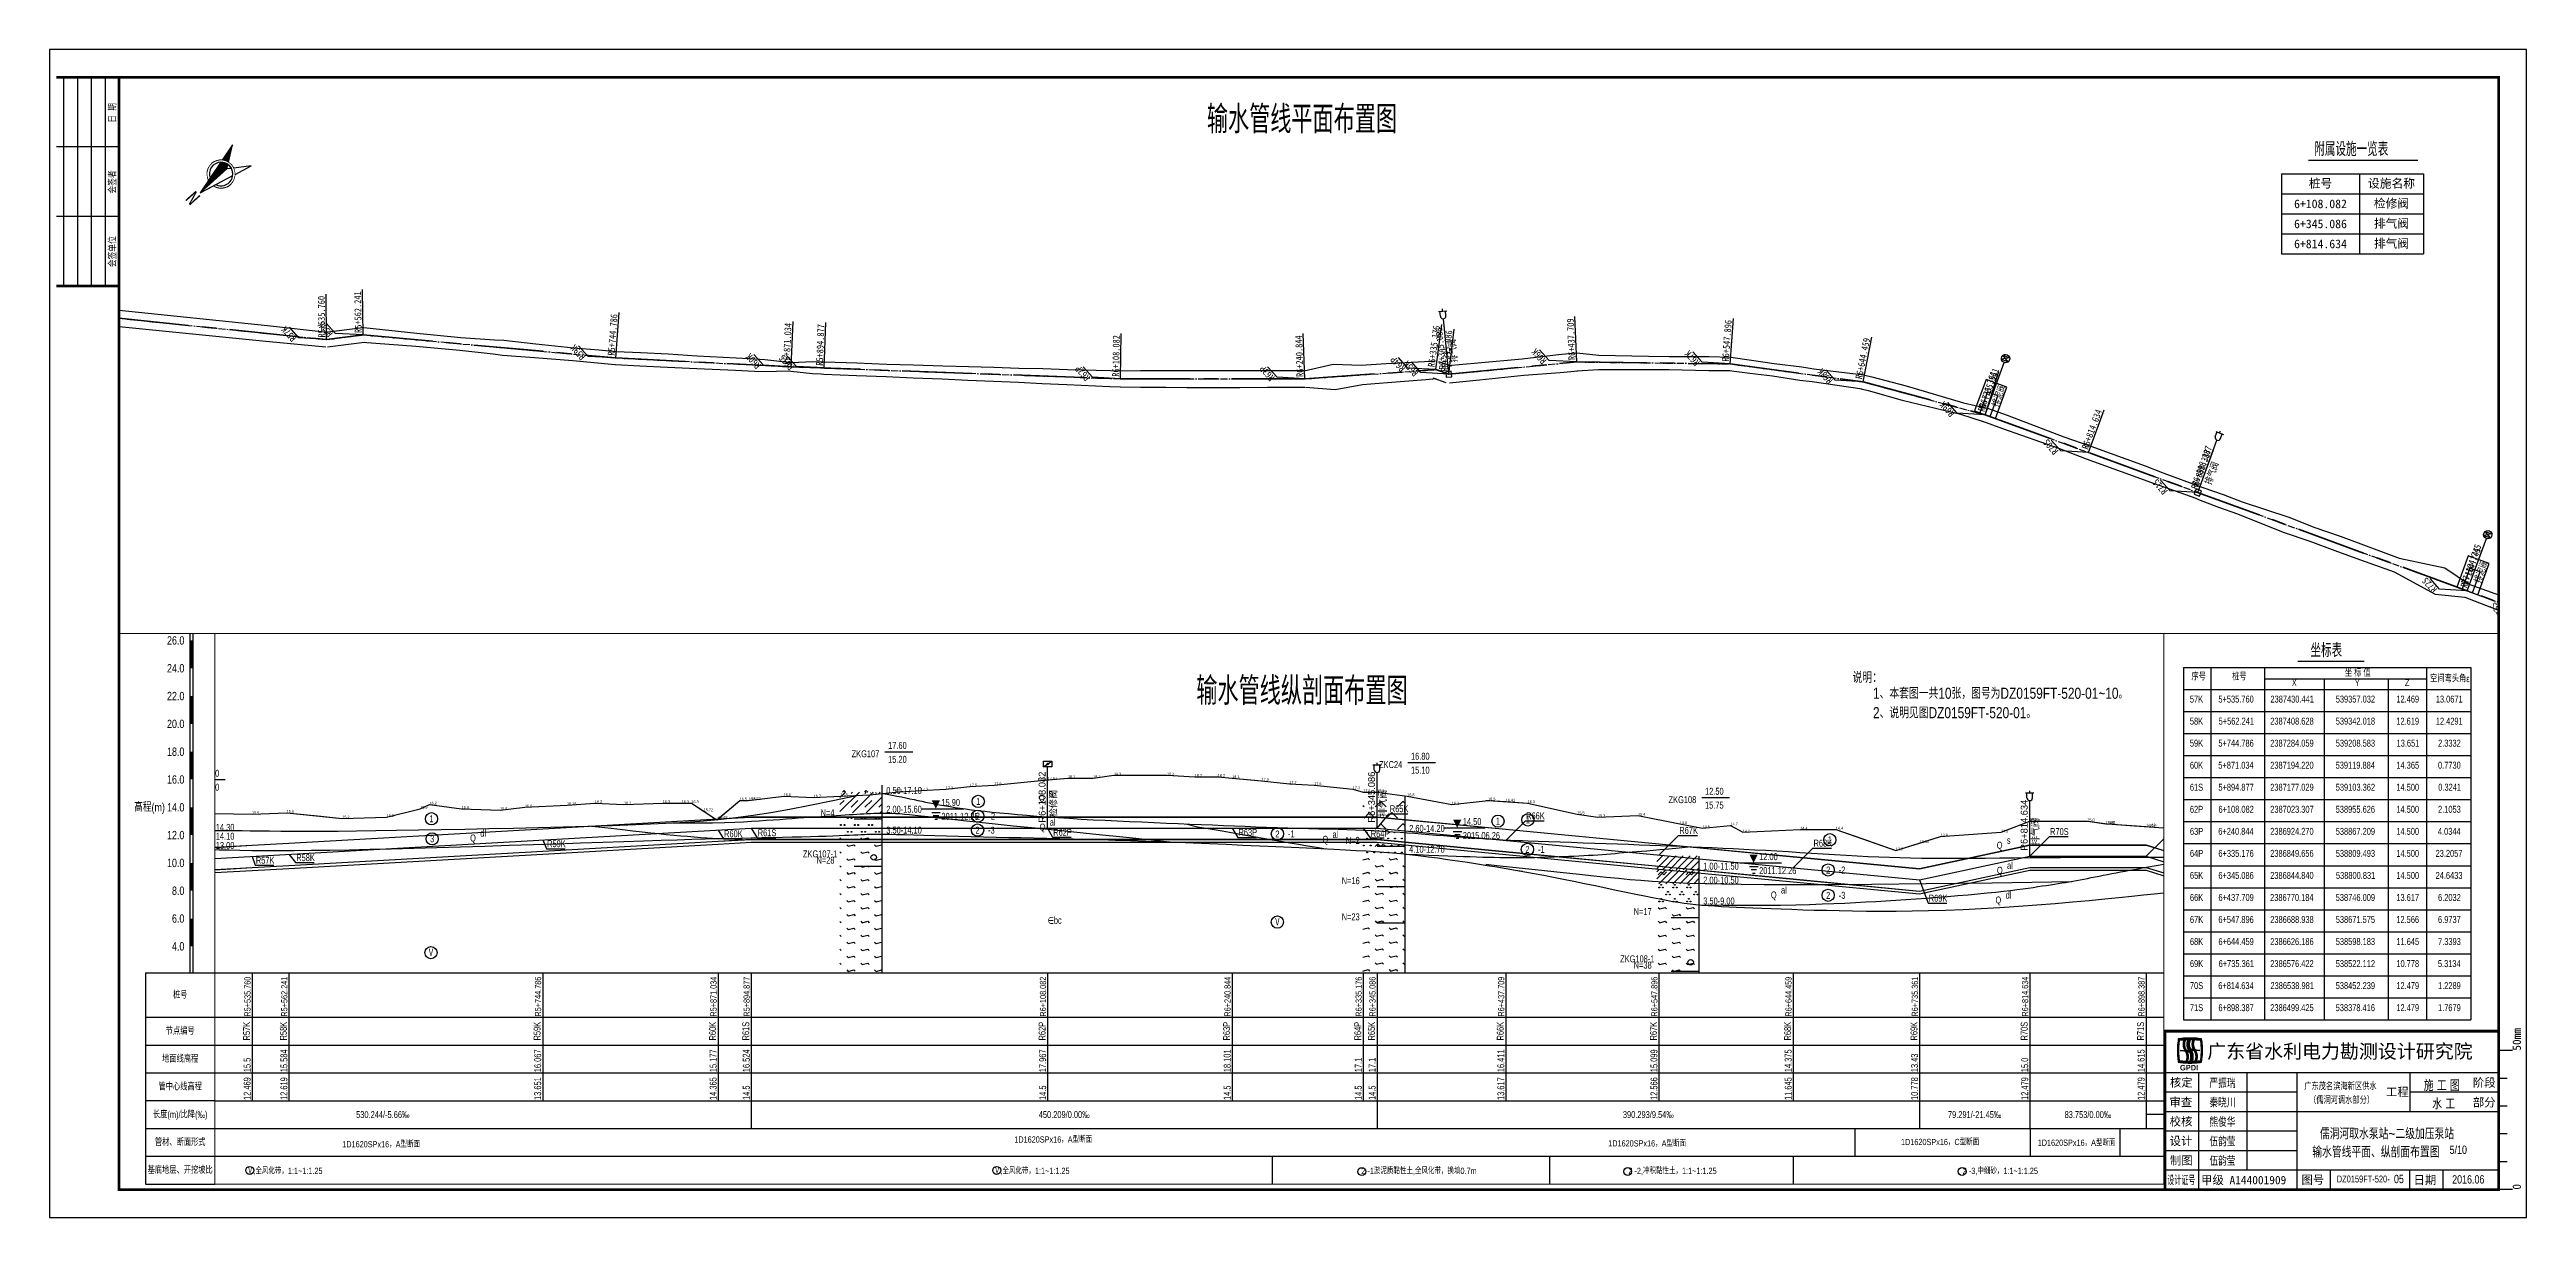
# Paper-space layout '5' of a CAD drawing. Extents: x 0 to 891, y 0 to 420.
# The model-space entities are those that its viewports show. They can reach past a viewport. Long polylines and large blocks are cut down to what shows.
import ezdxf
from ezdxf.enums import TextEntityAlignment as Align

# ---------------------------------------------------------------- set-up
doc = ezdxf.new("R2010")
doc.units = 0
for name, pattern in [('CENTER', [2, 1.25, -0.25, 0.25, -0.25]), ('ZK', [20, 10, 0, 10]), ('ZKLIN', [0.4, 0.3, -0.1])]:
    doc.linetypes.add(name, pattern=pattern)
doc.layers.get('0').update_dxf_attribs({"linetype": 'CONTINUOUS'})
for name, color, linetype in [('pipe', 3, 'CONTINUOUS'), ('pipe_cen', 1, 'CENTER'), ('tab', 9, 'CONTINUOUS'), ('wipeout', 255, 'CONTINUOUS'), ('图框', 7, 'CONTINUOUS'), ('地形剖面', 4, 'CONTINUOUS'), ('布局裁图', 3, 'CONTINUOUS'), ('指北针', 7, 'CONTINUOUS'), ('文字掩盖', 9, 'CONTINUOUS'), ('水工平面管线标注', 3, 'CONTINUOUS'), ('水工开挖线', 5, 'CONTINUOUS'), ('管线', 7, 'CONTINUOUS'), ('纵面管线标注', 3, 'CONTINUOUS'), ('附属设施', 2, 'CONTINUOUS')]:
    doc.layers.add(name, color=color, linetype=linetype)
doc.styles.add('FSD', font='simhei.ttf')
doc.styles.add('HT', font='simhei.ttf', dxfattribs={"width": 0.8})
doc.styles.add('hz', font='simp1.shx', dxfattribs={"width": 0.8, "bigfont": 'hz.shx'})
doc.styles.add('HZFS', font='simp1.shx', dxfattribs={"width": 0.8, "bigfont": 'hz.shx'})
doc.styles.add('ITALIC', font='txt', dxfattribs={"width": 0.7, "height": 0.28})
doc.styles.add('ROMER', font='romab___.ttf')
doc.styles.add('SIMP1', font='simp1.shx', dxfattribs={"width": 0.8, "bigfont": 'hz.shx'})
doc.styles.get("Standard").update_dxf_attribs({"font": 'rs.shx', "bigfont": 'hztxt.shx'})
doc.styles.add('仿宋_GB2312', font='', dxfattribs={"width": 0.8})
doc.styles.add('仿宋_GB3212', font='', dxfattribs={"width": 0.7})
doc.styles.get('仿宋_GB2312').set_extended_font_data('FangSong_GB2312')
doc.styles.get('仿宋_GB3212').set_extended_font_data('FangSong_GB2312')

psp = doc.layouts.new('5')

msp = doc.modelspace()

# ---------------------------------------------------------------- texts
at = {"layer": '地形剖面', "color": 55, "style": 'SIMP1', "width": 0.8}
for s, p in [('ZKG107', (556901.651874, 2391063.662316)), ('ZKC24', (557277.841874, 2391055.884958)), ('ZKG108', (557489.391874, 2391030.669055)), ('N=4', (556869.380087, 2391021.162316)), ('N=2', (557247.24813, 2391001.384958)), ('ZKG107-1', (556871.380087, 2390991.662316)), ('N=28', (556869.380087, 2390987.162316)), ('N=16', (557247.24813, 2390972.384958)), ('N=11', (557844.089522, 2390974.149423)), ('N=23', (557247.24813, 2390946.384958)), ('N=17', (557457.302728, 2390950.162316)), ('N=13', (557844.089522, 2390943.149423)), ('ZKG108-1', (557459.302728, 2390916.162316)), ('N=38', (557457.302728, 2390911.662316)), ('N=14', (557844.089522, 2390910.149423))]:
    msp.add_text(s, height=5, dxfattribs=at).set_placement(p, align=Align.RIGHT)
for s, p in [('17.60', (556914.651874, 2391069.662316)), ('15.60', (556420.101874, 2391049.61454)), ('15.20', (556914.651874, 2391059.662316)), ('16.80', (557290.841874, 2391061.884958)), ('15.10', (557290.841874, 2391051.884958)), ('15.50', (556420.101874, 2391039.61454)), ('12.50', (557502.391874, 2391036.669055)), ('15.75', (557502.391874, 2391026.669055))]:
    msp.add_text(s, height=5, dxfattribs=at).set_placement(p, align=Align.CENTER)
at = {"layer": '地形剖面', "color": 9, "linetype": 'Continuous', "lineweight": -3, "style": 'SIMP1', "width": 0.8}
for s, p in [('18.3', (557070.460874, 2391050.662316)), ('18.3', (557108.703874, 2391050.662316)), ('18.2', (557128.632874, 2391049.662316)), ('18.2', (557145.160874, 2391049.662316)), ('16.5', (556801.189874, 2391032.662316)), ('16.5', (556807.525874, 2391032.662316)), ('16.52', (556809.548874, 2391032.902316)), ('16.52', (556809.548874, 2391032.902316)), ('16.52', (556809.548874, 2391032.902316)), ('16.52', (556809.548874, 2391032.902316)), ('16.8', (556832.848874, 2391035.662316)), ('16.7', (556854.413874, 2391034.662316)), ('16.8', (556873.637874, 2391035.662316)), ('16.9', (556894.757874, 2391036.662316)), ('17.1', (556913.149874, 2391038.662316)), ('17.2', (556931.554874, 2391039.662316)), ('17.3', (556949.512874, 2391040.662316)), ('17.5', (556966.759874, 2391042.662316)), ('17.6', (556984.378874, 2391043.662316)), ('17.9', (557015.456874, 2391046.662316)), ('17.97', (557022.753874, 2391047.332316)), ('18.1', (557037.328874, 2391048.662316)), ('18.1', (557055.546874, 2391048.662316)), ('18.1', (557155.515874, 2391048.672316)), ('17.9', (557176.584874, 2391046.662316)), ('17.7', (557196.658874, 2391044.662316)), ('17.6', (557214.576874, 2391043.662316)), ('17.3', (557242.263874, 2391040.662316)), ('17.1', (557249.847874, 2391038.662316)), ('17.1', (557259.757874, 2391038.662316)), ('17.1', (557259.757874, 2391038.662316)), ('17.1', (557259.757874, 2391038.662316)), ('17.1', (557259.757874, 2391038.662316)), ('16.8', (557281.451874, 2391035.662316)), ('16.5', (557339.669874, 2391032.662316)), ('16.41', (557352.380874, 2391031.772316)), ('15.5', (556450.339874, 2391022.662316)), ('15.6', (556475.354874, 2391023.662316)), ('15.2', (556515.277874, 2391019.662316)), ('15.3', (556547.117874, 2391020.662316)), ('15.9', (556571.353874, 2391026.662316)), ('16.2', (556578.044874, 2391029.662316)), ('15.9', (556601.153874, 2391026.662316)), ('15.8', (556628.784874, 2391025.662316)), ('16.0', (556646.714874, 2391027.662316)), ('16.16', (556676.979874, 2391029.262316)), ('16.3', (556697.002874, 2391030.662316)), ('16.2', (556717.927874, 2391029.662316)), ('16.3', (556745.850874, 2391030.662316)), ('16.3', (556759.472874, 2391030.662316)), ('16.3', (556766.471874, 2391030.662316)), ('15.72', (556775.316874, 2391024.872316)), ('15.1', (556784.806874, 2391018.662316)), ('15.18', (556785.705874, 2391019.432316)), ('16.2', (557313.505874, 2391029.662316)), ('16.3', (557368.093874, 2391030.662316)), ('15.5', (557403.823874, 2391022.662316)), ('15.3', (557418.658874, 2391020.662316)), ('15.4', (557447.408874, 2391021.662316)), ('14.8', (557477.589874, 2391015.662316)), ('14.7', (557514.016874, 2391014.662316)), ('15.0', (557729.287874, 2391017.662316)), ('15.0', (557729.305874, 2391017.662316)), ('15.0', (557729.305874, 2391017.662316)), ('15.0', (557729.305874, 2391017.662316)), ('15.0', (557729.305874, 2391017.662316)), ('15.0', (557770.801874, 2391017.662316)), ('14.82', (557784.018874, 2391015.822316)), ('14.8', (557785.165874, 2391015.662316)), ('14.62', (557813.058874, 2391013.812316)), ('14.62', (557813.058874, 2391013.812316)), ('14.62', (557813.058874, 2391013.812316)), ('14.6', (557815.258874, 2391013.662316)), ('14.5', (557493.916874, 2391012.662316)), ('14.2', (557522.855874, 2391009.662316)), ('14.4', (557564.261874, 2391011.662316)), ('14.4', (557589.752874, 2391011.662316)), ('12.9', (557632.937874, 2390996.662316)), ('13.43', (557650.032874, 2391001.962316)), ('13.43', (557650.032874, 2391001.962316)), ('13.43', (557650.032874, 2391001.962316)), ('13.43', (557650.032874, 2391001.962316)), ('13.9', (557665.176874, 2391006.662316)), ('14.2', (557708.696874, 2391009.662316)), ('14.5', (557830.670874, 2391012.662316))]:
    msp.add_text(s, height=2, dxfattribs=at).set_placement(p)
at = {"layer": '地形剖面', "color": 55, "style": 'SIMP1', "width": 0.8}
for s, p in [('0.50-17.10', (556906.651874, 2391037.262316)), ('15.90', (556946.333858, 2391028.662316)), ('s', (557023.808943, 2391035.288745)), ('1.30-14.30', (556412.101874, 2391010.73454)), ('2.00-15.60', (556906.651874, 2391023.782316)), ('2011.12.25', (556946.333858, 2391018.662316)), ('al', (557024.210634, 2391014.452389)), ('14.50', (557321.449694, 2391014.884958)), ('2.60-13.00', (556412.101874, 2390997.73454)), ('1.50-14.10', (556412.101874, 2391004.33454)), ('dl', (556614.533165, 2391006.577325)), ('3.50-14.10', (556906.651874, 2391008.782316)), ('al', (557227.715532, 2391005.677145)), ('4.10-12.70', (557282.841874, 2390995.004958)), ('2.60-14.20', (557282.841874, 2391010.004958)), ('2015.06.26', (557321.449694, 2391004.884958)), ('s', (557712.860373, 2391001.404515)), ('1.00-11.50', (557494.391874, 2390982.782316)), ('2011.12.26', (557534.629595, 2390979.662316)), ('12.00', (557534.629595, 2390989.662316)), ('al', (557712.963319, 2390983.374286)), ('3.50-9.00', (557494.391874, 2390957.782316)), ('2.00-10.50', (557494.391874, 2390972.782316)), ('al', (557550.345556, 2390965.663572)), ('dl', (557711.946163, 2390962.00158))]:
    msp.add_text(s, height=5, dxfattribs=at).set_placement(p)
for s, p in [('1', (556972.827506, 2391031.896229)), ('Q', (557018.608943, 2391033.622078)), ('1', (556579.434538, 2391019.447232)), ('2', (556972.55889, 2391021.317245)), ('-2', (556982.55889, 2391021.317245)), ('Q', (557019.010634, 2391012.785722)), ('1', (557346.744821, 2391017.722972)), ('1', (557368.241789, 2391018.580674)), ('3', (556579.952481, 2391004.986658)), ('Q', (556609.333165, 2391004.910658)), ('2', (556972.328161, 2391011.268384)), ('-3', (556982.328161, 2391011.268384)), ('2', (557188.03029, 2391008.496552)), ('-1', (557198.03029, 2391008.496552)), ('Q', (557222.515532, 2391004.010479)), ('2', (557367.930615, 2390997.401781)), ('-1', (557377.930615, 2390997.401781)), ('1', (557585.519658, 2391004.310086)), ('Q', (557707.660373, 2390999.737848)), ('2', (557584.297517, 2390982.585728)), ('-2', (557594.297517, 2390982.585728)), ('Q', (557707.763319, 2390981.707619)), ('Q', (557545.145556, 2390963.996906)), ('2', (557584.297517, 2390964.356234)), ('-3', (557594.297517, 2390964.356234)), ('Q', (557706.746163, 2390960.334913)), ('∈bc', (557027.809436, 2390946.495225)), ('Ⅴ', (557188.017069, 2390945.146689)), ('Ⅴ', (556579.100248, 2390923.112395))]:
    msp.add_text(s, height=5, dxfattribs=at).set_placement(p, align=Align.MIDDLE)
at = {"layer": '水工平面管线标注', "lineweight": -3, "style": 'HT', "width": 0.8}
for s, p in [('R56S', (539498.547883, 2387560.953733)), ('R56S', (539498.547883, 2387560.953733)), ('R57K', (539372.17193, 2387445.581129)), ('R57K', (539372.17193, 2387445.581129)), ('R58K', (539357.158224, 2387423.767737)), ('R58K', (539357.158224, 2387423.767737)), ('R59K', (539223.723209, 2387299.198563)), ('R59K', (539223.723209, 2387299.198563)), ('R60K', (539135.023519, 2387209.359842)), ('R60K', (539135.023519, 2387209.359842)), ('R61S', (539118.501737, 2387192.168633)), ('R61S', (539118.501737, 2387192.168633)), ('R62P', (538970.765894, 2387038.446854)), ('R62P', (538970.765894, 2387038.446854)), ('R63P', (538882.349297, 2386939.410091)), ('R63P', (538882.349297, 2386939.410091)), ('R65K', (538815.971191, 2386859.980115)), ('R65K', (538815.971191, 2386859.980115)), ('R64P', (538824.633286, 2386864.795735)), ('R64P', (538824.633286, 2386864.795735)), ('R66K', (538761.149199, 2386785.324049)), ('R66K', (538761.149199, 2386785.324049)), ('R67K', (538686.715457, 2386704.078354)), ('R67K', (538686.715457, 2386704.078354)), ('R68K', (538613.323429, 2386641.325897)), ('R68K', (538613.323429, 2386641.325897)), ('R69K', (538537.252326, 2386591.561892)), ('R69K', (538537.252326, 2386591.561892)), ('R70S', (538467.378633, 2386554.12144)), ('R70S', (538467.378633, 2386554.12144)), ('R71S', (538393.555612, 2386514.564819)), ('R71S', (538393.555612, 2386514.564819)), ('R72S', (538211.663252, 2386417.101356)), ('R72S', (538211.663252, 2386417.101356)), ('R73S', (538165.614358, 2386392.426957)), ('R73S', (538165.614358, 2386392.426957))]:
    msp.add_text(s, height=5, dxfattribs=at).set_placement(p)
for s, rotation, p in [('R5+364.641', 312.393942568, (539485.157747, 2387545.380167)), ('R5+364.641', 312.393942568, (539485.157747, 2387545.380167)), ('R5+535.760', 318.927555115, (539358.819762, 2387430.209489)), ('R5+535.760', 318.927555115, (539358.819762, 2387430.209489)), ('R5+562.241', 319.246538821, (539343.807318, 2387408.406054)), ('R5+562.241', 319.246538821, (539343.807318, 2387408.406054)), ('R5+744.786', 314.198718958, (539210.345859, 2387283.680323)), ('R5+744.786', 314.198718958, (539210.345859, 2387283.680323)), ('R5+871.034', 315.751540123, (539121.655771, 2387193.889506)), ('R5+871.034', 315.751540123, (539121.655771, 2387193.889506)), ('R5+894.877', 316.137552294, (539105.136175, 2387176.710245)), ('R5+894.877', 316.137552294, (539105.136175, 2387176.710245)), ('R6+108.082', 317.190088508, (538957.405881, 2387023.021114)), ('R6+108.082', 317.190088508, (538957.405881, 2387023.021114)), ('R6+240.844', 320.259902637, (538869.002032, 2386924.080084)), ('R6+240.844', 320.259902637, (538869.002032, 2386924.080084)), ('R6+345.086', 311.390326262, (538802.573191, 2386844.375966)), ('R6+345.086', 311.390326262, (538802.573191, 2386844.375966)), ('R6+335.176', 310.674344779, (538811.229351, 2386849.169855)), ('R6+335.176', 310.674344779, (538811.229351, 2386849.169855)), ('R6+437.709', 320.607297768, (538747.803052, 2386770.004915)), ('R6+437.709', 320.607297768, (538747.803052, 2386770.004915)), ('R6+547.896', 314.018459857, (538673.336908, 2386688.554571)), ('R6+547.896', 314.018459857, (538673.336908, 2386688.554571)), ('R6+644.459', 306.861638608, (538599.883342, 2386625.585652)), ('R6+644.459', 306.861638608, (538599.883342, 2386625.585652)), ('R6+735.361', 300.687785156, (538523.737827, 2386575.64231)), ('R6+735.361', 300.687785156, (538523.737827, 2386575.64231)), ('R6+814.634', 298.183760781, (538453.828521, 2386538.131585)), ('R6+814.634', 298.183760781, (538453.828521, 2386538.131585)), ('R6+898.387', 298.183760781, (538380.005501, 2386498.574964)), ('R6+898.387', 298.183760781, (538380.005501, 2386498.574964)), ('R7+104.745', 298.183760781, (538198.113141, 2386401.111501)), ('R7+104.745', 298.183760781, (538198.113141, 2386401.111501)), ('R7+156.988', 298.183760781, (538152.064247, 2386376.437102)), ('R7+156.988', 298.183760781, (538152.064247, 2386376.437102))]:
    msp.add_text(s, height=5, rotation=rotation, dxfattribs=at).set_placement(p)
at = {"layer": '纵面管线标注', "linetype": 'Continuous', "lineweight": -3, "style": 'SIMP1', "width": 0.8}
for s, p in [('R65K', (557268.921385, 2391024.155738)), ('R66K', (557367.020874, 2391019.072316)), ('R59K', (556662.653923, 2390998.978236)), ('R60K', (556789.948678, 2391006.15528)), ('R61S', (556814.166578, 2391006.863789)), ('R62P', (557026.75663, 2391007.192224)), ('R63P', (557160.022225, 2391007.149118)), ('R64P', (557255.22004, 2391006.235654)), ('R67K', (557477.207874, 2391008.562316)), ('R68K', (557573.770874, 2390999.352316)), ('R70S', (557743.945874, 2391007.692316)), ('R71S', (557827.698874, 2391007.692316)), ('R57K', (556453.120794, 2390987.088722)), ('R58K', (556482.15075, 2390988.955396)), ('R69K', (557656.650068, 2390959.779293))]:
    msp.add_text(s, height=5, dxfattribs=at).set_placement(p)
at = {"layer": '附属设施', "linetype": 'Continuous', "lineweight": -3, "style": 'SIMP1'}
msp.add_attdef('R6+108.082', text='0', height=5, rotation=89.999998466, dxfattribs=at).set_placement((557022.753344, 2391016.660887), align=Align.BOTTOM_LEFT)
msp.add_attdef('检修阀', text='0', height=5, rotation=89.999998466, dxfattribs=at).set_placement((557024.753344, 2391020.660887), align=Align.TOP_LEFT)

# ---------------------------------------------------------------- blocks, each defined once
blk = doc.blocks.new('tba2')
at = {"ltscale": 8}
for points in [[(-106.84, 54.22), (-107.32, 54.29), (-107.95, 54.36), (-108.6, 54.42), (-109.32, 54.47), (-110.02, 54.5), (-110.73, 54.52), (-111.24, 54.52), (-111.76, 54.51), (-112.33, 54.49), (-112.89, 54.46), (-113.38, 54.43), (-114.06, 54.37), (-114.71, 54.29), (-115.24, 54.22), (-115.27, 54.01), (-115.34, 53.46), (-115.4, 52.83), (-115.47, 52.08), (-115.51, 51.3), (-115.53, 50.51), (-115.54, 50.01), (-115.53, 49.6), (-115.52, 49), (-115.5, 48.62), (-115.48, 48.14), (-115.43, 47.5), (-115.38, 46.95), (-115.3, 46.3), (-115.24, 45.82), (-114.72, 45.75), (-114.14, 45.69), (-113.48, 45.62), (-112.87, 45.58), (-112.29, 45.55), (-111.65, 45.53), (-110.98, 45.52), (-110.43, 45.53), (-109.58, 45.56), (-108.96, 45.6), (-108.47, 45.63), (-107.4, 45.75), (-106.84, 45.82), (-106.73, 46.68), (-106.62, 47.85), (-106.58, 48.46), (-106.55, 49.04), (-106.54, 49.75), (-106.54, 50.5), (-106.56, 51.09), (-106.59, 51.78), (-106.64, 52.44), (-106.7, 53.1), (-106.77, 53.69), (-106.84, 54.22), (-107.28, 53.78), (-107.24, 53.47), (-107.16, 52.7), (-107.1, 51.89), (-107.05, 50.98), (-107.04, 50.18), (-107.05, 49.32), (-107.08, 48.53), (-107.12, 47.77), (-107.21, 46.85), (-107.28, 46.26), (-107.59, 46.23), (-108.16, 46.16), (-108.97, 46.1), (-109.3, 46.07), (-109.89, 46.04), (-110.6, 46.03), (-111.1, 46.02), (-111.66, 46.03), (-112.28, 46.05), (-112.57, 46.06), (-112.98, 46.09), (-113.74, 46.15), (-114.25, 46.2), (-114.79, 46.27), (-114.86, 46.8), (-114.92, 47.44), (-114.98, 48.11), (-115.01, 48.86), (-115.03, 49.46), (-115.04, 50.07), (-115.03, 50.81), (-115, 51.6), (-114.96, 52.17), (-114.9, 52.84), (-114.84, 53.42), (-114.8, 53.78), (-114.68, 53.8), (-114.13, 53.86), (-113.52, 53.92), (-113.01, 53.96), (-112.69, 53.98), (-112.3, 54), (-111.87, 54.01), (-111.47, 54.02), (-111.24, 54.02), (-110.98, 54.02), (-110.9, 54.02), (-110.72, 54.02), (-110.47, 54.02), (-110.28, 54.01), (-110.03, 54.01), (-109.83, 54), (-109.68, 53.99), (-109.53, 53.98), (-109.47, 53.98), (-109.47, 53.98), (-109.26, 53.97), (-109.01, 53.95), (-108.7, 53.93), (-108.27, 53.89), (-107.82, 53.85), (-107.41, 53.8), (-107.28, 53.78)], [(-112.65, 50.67), (-112.68, 50.73), (-112.72, 50.8), (-112.75, 50.88), (-112.78, 50.95), (-112.81, 51.02), (-112.84, 51.1), (-112.87, 51.17), (-112.89, 51.24), (-112.91, 51.31), (-112.93, 51.37), (-112.95, 51.43), (-112.97, 51.48), (-112.98, 51.53), (-112.99, 51.58), (-113, 51.62), (-113.01, 51.67), (-113.02, 51.71), (-113.02, 51.75), (-113.03, 51.79), (-113.04, 51.83), (-113.04, 51.87), (-113.05, 51.91), (-113.05, 51.95), (-113.05, 51.99), (-113.06, 52.03), (-113.06, 52.08), (-113.06, 52.12), (-113.06, 52.16), (-113.06, 52.2), (-113.06, 52.25), (-113.06, 52.29), (-113.06, 52.33), (-113.06, 52.37), (-113.06, 52.42), (-113.06, 52.46), (-113.05, 52.5), (-113.05, 52.54), (-113.05, 52.58), (-113.04, 52.62), (-113.04, 52.65), (-113.04, 52.69), (-113.03, 52.72), (-113.03, 52.74), (-113.03, 52.77), (-113.02, 52.79), (-113.02, 52.82), (-113.02, 52.84), (-113.01, 52.86), (-113.01, 52.88), (-113.01, 52.9), (-113, 52.92), (-113, 52.94), (-112.99, 52.96), (-112.99, 52.98), (-112.99, 53), (-112.98, 53.03), (-112.97, 53.05), (-112.97, 53.08), (-112.96, 53.11), (-112.95, 53.14), (-112.94, 53.17), (-112.94, 53.2), (-112.93, 53.23), (-112.92, 53.26), (-112.91, 53.29), (-112.9, 53.32), (-112.9, 53.35), (-112.89, 53.38), (-112.88, 53.4), (-112.87, 53.43), (-112.86, 53.46), (-112.85, 53.49), (-112.84, 53.53), (-112.83, 53.57), (-112.81, 53.61), (-112.79, 53.66), (-112.77, 53.72), (-112.75, 53.77), (-112.73, 53.83), (-112.7, 53.89), (-112.67, 53.96), (-112.66, 53.98), (-112.69, 53.98), (-113.01, 53.96), (-113.18, 53.94), (-113.21, 53.87), (-113.24, 53.81), (-113.26, 53.76), (-113.28, 53.72), (-113.29, 53.68), (-113.3, 53.65), (-113.31, 53.63), (-113.32, 53.6), (-113.33, 53.58), (-113.34, 53.56), (-113.35, 53.54), (-113.35, 53.52), (-113.36, 53.5), (-113.37, 53.48), (-113.37, 53.45), (-113.38, 53.42), (-113.39, 53.39), (-113.4, 53.36), (-113.41, 53.33), (-113.42, 53.29), (-113.43, 53.26), (-113.44, 53.23), (-113.44, 53.19), (-113.45, 53.16), (-113.46, 53.13), (-113.46, 53.11), (-113.47, 53.08), (-113.47, 53.06), (-113.48, 53.03), (-113.48, 53.01), (-113.49, 52.99), (-113.49, 52.96), (-113.5, 52.94), (-113.5, 52.92), (-113.5, 52.89), (-113.51, 52.87), (-113.51, 52.84), (-113.52, 52.81), (-113.52, 52.78), (-113.52, 52.74), (-113.53, 52.71), (-113.53, 52.67), (-113.53, 52.62), (-113.54, 52.58), (-113.54, 52.53), (-113.54, 52.49), (-113.55, 52.44), (-113.55, 52.39), (-113.55, 52.34), (-113.55, 52.29), (-113.55, 52.25), (-113.55, 52.2), (-113.55, 52.15), (-113.55, 52.1), (-113.55, 52.05), (-113.54, 52), (-113.54, 51.95), (-113.54, 51.91), (-113.53, 51.86), (-113.53, 51.81), (-113.52, 51.76), (-113.51, 51.72), (-113.51, 51.67), (-113.5, 51.62), (-113.49, 51.57), (-113.48, 51.52), (-113.47, 51.47), (-113.45, 51.42), (-113.44, 51.36), (-113.42, 51.3), (-113.4, 51.23), (-113.38, 51.16), (-113.35, 51.08), (-113.33, 51.01), (-113.3, 50.92), (-113.27, 50.84), (-113.23, 50.76), (-113.2, 50.68), (-113.16, 50.6), (-113.13, 50.52), (-113.09, 50.45), (-113.05, 50.38), (-113.01, 50.31), (-112.98, 50.24), (-112.94, 50.18), (-112.91, 50.13), (-112.88, 50.08), (-112.85, 50.02), (-112.28, 50.02), (-112.28, 50.02), (-112.29, 50.05), (-112.31, 50.07), (-112.32, 50.1), (-112.34, 50.13), (-112.36, 50.16), (-112.38, 50.2), (-112.4, 50.23), (-112.43, 50.27), (-112.45, 50.32), (-112.48, 50.37), (-112.51, 50.42), (-112.55, 50.48), (-112.58, 50.54), (-112.62, 50.6)], [(-111.74, 50.02), (-111.74, 50.82), (-107.54, 50.02), (-110.34, 50.02), (-110.34, 49.22), (-110.36, 49.23), (-110.91, 49.33), (-112.56, 49.65), (-114.54, 50.02)]]:
    blk.add_hatch(color=256, dxfattribs=at).paths.add_polyline_path(points)
h = blk.add_hatch(color=256, dxfattribs=at)
h.paths.add_polyline_path([(-111.04, 53.57), (-110.99, 53.69), (-110.93, 53.84), (-110.85, 54.02), (-110.9, 54.02), (-110.98, 54.02), (-111.24, 54.02), (-111.47, 54.02), (-111.79, 54.01), (-111.82, 53.94), (-111.85, 53.87), (-111.88, 53.8), (-111.9, 53.74), (-111.92, 53.68), (-111.94, 53.63), (-111.96, 53.58), (-111.98, 53.53), (-111.99, 53.48), (-112.01, 53.43), (-112.02, 53.39), (-112.04, 53.34), (-112.05, 53.29), (-112.06, 53.25), (-112.07, 53.2), (-112.09, 53.16), (-112.1, 53.11), (-112.11, 53.06), (-112.12, 53.01), (-112.13, 52.95), (-112.13, 52.9), (-112.14, 52.84), (-112.15, 52.78), (-112.16, 52.72), (-112.16, 52.65), (-112.17, 52.58), (-112.17, 52.51), (-112.17, 52.44), (-112.18, 52.37), (-112.18, 52.3), (-112.18, 52.23), (-112.18, 52.17), (-112.18, 52.11), (-112.18, 52.05), (-112.17, 51.99), (-112.17, 51.94), (-112.16, 51.89), (-112.16, 51.84), (-112.15, 51.78), (-112.15, 51.73), (-112.14, 51.68), (-112.13, 51.62), (-112.12, 51.57), (-112.11, 51.51), (-112.1, 51.45), (-112.09, 51.39), (-112.07, 51.33), (-112.05, 51.27), (-112.04, 51.2), (-112.02, 51.14), (-111.99, 51.07), (-111.97, 51), (-111.94, 50.93), (-111.92, 50.86), (-111.89, 50.79), (-111.86, 50.71), (-111.82, 50.64), (-111.79, 50.56), (-111.75, 50.48), (-111.74, 50.46), (-111.74, 50.82), (-110.87, 50.66), (-110.95, 50.81), (-111.02, 50.95), (-111.08, 51.08), (-111.13, 51.2), (-111.17, 51.31), (-111.2, 51.41), (-111.23, 51.51), (-111.25, 51.61), (-111.27, 51.72), (-111.29, 51.85), (-111.31, 51.97), (-111.32, 52.09), (-111.32, 52.21), (-111.32, 52.32), (-111.31, 52.43), (-111.31, 52.55), (-111.3, 52.65), (-111.28, 52.77), (-111.26, 52.89), (-111.24, 53), (-111.21, 53.1), (-111.18, 53.22), (-111.14, 53.32), (-111.1, 53.43)])
h.paths.add_polyline_path([(-109.84, 52.13), (-109.84, 52.26), (-109.84, 52.39), (-109.84, 52.52), (-109.83, 52.64), (-109.82, 52.75), (-109.8, 52.85), (-109.79, 52.95), (-109.77, 53.06), (-109.75, 53.14), (-109.73, 53.22), (-109.71, 53.29), (-109.7, 53.32), (-109.69, 53.35), (-109.68, 53.38), (-109.66, 53.45), (-109.64, 53.52), (-109.61, 53.63), (-109.56, 53.75), (-109.52, 53.86), (-109.47, 53.98), (-109.47, 53.98), (-109.53, 53.98), (-109.68, 53.99), (-109.83, 54), (-109.96, 54), (-109.99, 53.93), (-110.02, 53.87), (-110.04, 53.82), (-110.06, 53.78), (-110.07, 53.74), (-110.08, 53.71), (-110.09, 53.68), (-110.1, 53.66), (-110.11, 53.64), (-110.12, 53.62), (-110.12, 53.6), (-110.13, 53.58), (-110.14, 53.56), (-110.15, 53.54), (-110.15, 53.51), (-110.16, 53.48), (-110.17, 53.45), (-110.18, 53.42), (-110.19, 53.39), (-110.2, 53.35), (-110.21, 53.32), (-110.22, 53.29), (-110.22, 53.25), (-110.23, 53.22), (-110.24, 53.19), (-110.24, 53.17), (-110.25, 53.14), (-110.25, 53.12), (-110.26, 53.09), (-110.26, 53.07), (-110.27, 53.05), (-110.27, 53.02), (-110.28, 53), (-110.28, 52.98), (-110.28, 52.95), (-110.29, 52.93), (-110.29, 52.9), (-110.3, 52.87), (-110.3, 52.84), (-110.3, 52.8), (-110.31, 52.77), (-110.31, 52.73), (-110.31, 52.68), (-110.32, 52.64), (-110.32, 52.59), (-110.32, 52.55), (-110.33, 52.5), (-110.33, 52.45), (-110.33, 52.4), (-110.33, 52.35), (-110.33, 52.31), (-110.33, 52.26), (-110.33, 52.21), (-110.33, 52.16), (-110.33, 52.11), (-110.32, 52.06), (-110.32, 52.01), (-110.32, 51.97), (-110.31, 51.92), (-110.31, 51.87), (-110.3, 51.82), (-110.29, 51.78), (-110.29, 51.73), (-110.28, 51.68), (-110.27, 51.63), (-110.26, 51.58), (-110.25, 51.53), (-110.23, 51.48), (-110.22, 51.42), (-110.2, 51.36), (-110.18, 51.29), (-110.16, 51.22), (-110.13, 51.14), (-110.11, 51.07), (-110.08, 50.98), (-110.05, 50.9), (-110.01, 50.82), (-109.98, 50.74), (-109.94, 50.66), (-109.91, 50.58), (-109.87, 50.51), (-109.84, 50.46), (-109.21, 50.34), (-109.28, 50.46), (-109.35, 50.57), (-109.41, 50.69), (-109.48, 50.83), (-109.55, 50.97), (-109.61, 51.12), (-109.66, 51.26), (-109.7, 51.4), (-109.74, 51.51), (-109.77, 51.64), (-109.8, 51.76), (-109.82, 51.89), (-109.83, 52.01)])
h.paths.add_polyline_path([(-108.81, 49.53), (-108.84, 49.61), (-108.87, 49.67), (-108.89, 49.74), (-108.92, 49.8), (-108.94, 49.85), (-108.96, 49.9), (-108.98, 49.94), (-109, 49.98), (-109.01, 50.01), (-109.02, 50.02), (-109.59, 50.02), (-109.54, 49.94), (-109.49, 49.85), (-109.45, 49.79), (-109.41, 49.7), (-109.37, 49.62), (-109.33, 49.51), (-109.28, 49.38), (-109.23, 49.25), (-109.18, 49.12), (-109.14, 49), (-109.1, 48.89), (-109.07, 48.78), (-109.05, 48.66), (-109.03, 48.55), (-109.01, 48.43), (-109, 48.33), (-108.98, 48.22), (-108.97, 48.11), (-108.96, 48.02), (-108.95, 47.92), (-108.95, 47.79), (-108.96, 47.68), (-108.97, 47.58), (-108.98, 47.49), (-109, 47.38), (-109.01, 47.28), (-109.02, 47.18), (-109.04, 47.07), (-109.06, 46.96), (-109.08, 46.85), (-109.11, 46.75), (-109.14, 46.65), (-109.18, 46.55), (-109.2, 46.48), (-109.24, 46.38), (-109.27, 46.32), (-109.29, 46.27), (-109.31, 46.21), (-109.34, 46.14), (-109.36, 46.08), (-109.37, 46.07), (-109.3, 46.07), (-108.97, 46.1), (-108.83, 46.11), (-108.79, 46.2), (-108.77, 46.26), (-108.75, 46.31), (-108.73, 46.36), (-108.71, 46.4), (-108.69, 46.45), (-108.68, 46.49), (-108.66, 46.53), (-108.65, 46.57), (-108.64, 46.61), (-108.62, 46.65), (-108.61, 46.69), (-108.6, 46.73), (-108.59, 46.78), (-108.59, 46.82), (-108.58, 46.87), (-108.57, 46.92), (-108.56, 46.97), (-108.55, 47.02), (-108.54, 47.07), (-108.54, 47.13), (-108.53, 47.19), (-108.52, 47.24), (-108.51, 47.29), (-108.51, 47.35), (-108.5, 47.39), (-108.5, 47.44), (-108.49, 47.48), (-108.49, 47.52), (-108.48, 47.55), (-108.48, 47.59), (-108.47, 47.62), (-108.47, 47.66), (-108.47, 47.69), (-108.47, 47.73), (-108.47, 47.76), (-108.46, 47.8), (-108.46, 47.84), (-108.46, 47.87), (-108.46, 47.91), (-108.47, 47.95), (-108.47, 47.99), (-108.47, 48.02), (-108.47, 48.06), (-108.48, 48.09), (-108.48, 48.13), (-108.48, 48.17), (-108.49, 48.21), (-108.49, 48.26), (-108.5, 48.31), (-108.51, 48.36), (-108.51, 48.42), (-108.52, 48.48), (-108.53, 48.54), (-108.54, 48.6), (-108.55, 48.67), (-108.56, 48.73), (-108.58, 48.8), (-108.59, 48.86), (-108.61, 48.92), (-108.62, 48.99), (-108.64, 49.05), (-108.66, 49.12), (-108.68, 49.18), (-108.71, 49.25), (-108.73, 49.32), (-108.76, 49.39), (-108.78, 49.46)])
h.paths.add_polyline_path([(-110.82, 47.85), (-110.82, 47.75), (-110.82, 47.66), (-110.83, 47.51), (-110.85, 47.32), (-110.87, 47.13), (-110.91, 46.95), (-110.95, 46.77), (-110.99, 46.64), (-111.02, 46.55), (-111.06, 46.45), (-111.1, 46.33), (-111.15, 46.21), (-111.22, 46.02), (-111.1, 46.02), (-110.6, 46.03), (-110.29, 46.03), (-110.29, 46.04), (-110.24, 46.17), (-110.2, 46.28), (-110.17, 46.39), (-110.14, 46.5), (-110.11, 46.6), (-110.08, 46.71), (-110.06, 46.82), (-110.04, 46.93), (-110.02, 47.04), (-110, 47.16), (-109.99, 47.27), (-109.98, 47.39), (-109.97, 47.51), (-109.96, 47.63), (-109.96, 47.75), (-109.96, 47.87), (-109.96, 47.99), (-109.97, 48.1), (-109.98, 48.22), (-109.99, 48.33), (-110, 48.43), (-110.01, 48.53), (-110.03, 48.62), (-110.04, 48.71), (-110.06, 48.79), (-110.08, 48.87), (-110.1, 48.95), (-110.12, 49.03), (-110.15, 49.1), (-110.17, 49.18), (-110.2, 49.26), (-110.22, 49.34), (-110.25, 49.42), (-110.28, 49.5), (-110.32, 49.58), (-110.34, 49.63), (-110.34, 49.22), (-110.36, 49.23), (-110.91, 49.33), (-111.17, 49.38), (-111.13, 49.29), (-111.07, 49.15), (-111.02, 49.02), (-110.98, 48.89), (-110.94, 48.76), (-110.91, 48.63), (-110.88, 48.5), (-110.85, 48.35), (-110.84, 48.18), (-110.82, 48)])
h.paths.add_polyline_path([(-112.17, 47.73), (-112.18, 47.62), (-112.19, 47.52), (-112.2, 47.43), (-112.22, 47.32), (-112.23, 47.22), (-112.24, 47.12), (-112.26, 47.01), (-112.28, 46.9), (-112.3, 46.79), (-112.33, 46.69), (-112.36, 46.59), (-112.4, 46.49), (-112.42, 46.42), (-112.46, 46.32), (-112.49, 46.26), (-112.51, 46.21), (-112.53, 46.15), (-112.56, 46.08), (-112.57, 46.06), (-112.28, 46.05), (-112.05, 46.04), (-112.01, 46.14), (-111.99, 46.2), (-111.97, 46.25), (-111.95, 46.3), (-111.93, 46.34), (-111.91, 46.39), (-111.9, 46.43), (-111.88, 46.47), (-111.87, 46.51), (-111.86, 46.55), (-111.84, 46.59), (-111.83, 46.63), (-111.82, 46.67), (-111.81, 46.72), (-111.81, 46.76), (-111.8, 46.81), (-111.79, 46.86), (-111.78, 46.91), (-111.77, 46.96), (-111.76, 47.02), (-111.76, 47.07), (-111.75, 47.13), (-111.74, 47.18), (-111.73, 47.23), (-111.73, 47.29), (-111.72, 47.33), (-111.72, 47.38), (-111.71, 47.42), (-111.71, 47.46), (-111.7, 47.49), (-111.7, 47.53), (-111.69, 47.56), (-111.69, 47.6), (-111.69, 47.63), (-111.69, 47.67), (-111.69, 47.7), (-111.68, 47.74), (-111.68, 47.78), (-111.68, 47.81), (-111.68, 47.85), (-111.69, 47.89), (-111.69, 47.93), (-111.69, 47.96), (-111.69, 48), (-111.7, 48.03), (-111.7, 48.07), (-111.7, 48.11), (-111.71, 48.15), (-111.71, 48.2), (-111.72, 48.25), (-111.73, 48.3), (-111.73, 48.36), (-111.74, 48.42), (-111.75, 48.48), (-111.76, 48.54), (-111.77, 48.61), (-111.78, 48.67), (-111.8, 48.74), (-111.81, 48.8), (-111.83, 48.86), (-111.84, 48.93), (-111.86, 48.99), (-111.88, 49.06), (-111.9, 49.12), (-111.93, 49.19), (-111.95, 49.26), (-111.98, 49.33), (-112, 49.4), (-112.03, 49.47), (-112.06, 49.55), (-112.06, 49.55), (-112.56, 49.65), (-112.64, 49.66), (-112.59, 49.56), (-112.55, 49.45), (-112.5, 49.32), (-112.45, 49.19), (-112.4, 49.06), (-112.36, 48.94), (-112.32, 48.83), (-112.29, 48.72), (-112.27, 48.6), (-112.25, 48.49), (-112.23, 48.37), (-112.22, 48.27), (-112.2, 48.16), (-112.19, 48.05), (-112.18, 47.96), (-112.17, 47.86)])
blk.add_line((-107.28, 53.78), (-106.84, 54.22), dxfattribs=at)
at = {"color": 7}
for p, q in [((0, 42), (-120, 42)), ((-108, 42), (-108, 0)), ((-32, 42), (-32, 28)), ((-72.5, 35), (-120, 35)), ((0, 28), (-120, 28)), ((0, 35), (-32, 35)), ((-72.5, 21), (-120, 21)), ((-72.5, 14), (-120, 14)), ((0, 7), (-120, 7)), ((-60.5, 0), (-60.5, 7)), ((-32, 0), (-32, 7)), ((-20, 0), (-20, 7))]:
    blk.add_line(p, q, dxfattribs=at)
at = {"color": 7, "ltscale": 8}
for p, q in [((-90.5, 7), (-90.5, 42)), ((-72.5, 0), (-72.5, 42))]:
    blk.add_line(p, q, dxfattribs=at)
at = {"color": 7, "const_width": 1}
blk.add_lwpolyline([(-120, 0), (-120, 57), (0, 57), (0, 0)], close=True, dxfattribs=at)
at = {"ltscale": 8}
for points in [[(-106.64, 52.44), (-106.7, 53.1), (-106.77, 53.69), (-106.84, 54.22), (-107.32, 54.29), (-107.95, 54.36), (-108.6, 54.42), (-109.32, 54.47), (-110.02, 54.5), (-110.73, 54.52), (-111.24, 54.52), (-111.76, 54.51), (-112.33, 54.49), (-112.89, 54.46), (-113.38, 54.43), (-114.06, 54.37), (-114.71, 54.29), (-115.24, 54.22), (-115.27, 54.01), (-115.34, 53.46), (-115.4, 52.83), (-115.47, 52.08), (-115.51, 51.3), (-115.53, 50.51), (-115.54, 50.01), (-115.53, 49.6), (-115.52, 49), (-115.5, 48.62), (-115.48, 48.14), (-115.43, 47.5), (-115.38, 46.95), (-115.3, 46.3), (-115.24, 45.82), (-114.72, 45.75), (-114.14, 45.69), (-113.48, 45.62), (-112.87, 45.58), (-112.29, 45.55), (-111.65, 45.53), (-110.98, 45.52), (-110.43, 45.53), (-109.58, 45.56), (-108.96, 45.6), (-108.47, 45.63), (-107.4, 45.75), (-106.84, 45.82), (-106.73, 46.68), (-106.62, 47.85), (-106.58, 48.46), (-106.55, 49.04), (-106.54, 49.75), (-106.54, 50.5), (-106.56, 51.09), (-106.59, 51.78)], [(-114.96, 52.17), (-114.9, 52.84), (-114.84, 53.42), (-114.8, 53.78), (-114.68, 53.8), (-114.13, 53.86), (-113.52, 53.92), (-113.01, 53.96), (-112.69, 53.98), (-112.3, 54), (-111.87, 54.01), (-111.47, 54.02), (-111.24, 54.02), (-110.98, 54.02), (-110.9, 54.02), (-110.72, 54.02), (-110.47, 54.02), (-110.28, 54.01), (-110.03, 54.01), (-109.83, 54), (-109.68, 53.99), (-109.53, 53.98), (-109.47, 53.98), (-109.26, 53.97), (-109.01, 53.95), (-108.7, 53.93), (-108.27, 53.89), (-107.82, 53.85), (-107.41, 53.8), (-107.28, 53.78), (-107.24, 53.47), (-107.16, 52.7), (-107.1, 51.89), (-107.05, 50.98), (-107.04, 50.18), (-107.05, 49.32), (-107.08, 48.53), (-107.12, 47.77), (-107.21, 46.85), (-107.28, 46.26), (-107.59, 46.23), (-108.16, 46.16), (-108.97, 46.1), (-109.3, 46.07), (-109.89, 46.04), (-110.6, 46.03), (-111.1, 46.02), (-111.66, 46.03), (-112.28, 46.05), (-112.57, 46.06), (-112.98, 46.09), (-113.74, 46.15), (-114.25, 46.2), (-114.79, 46.27), (-114.86, 46.8), (-114.92, 47.44), (-114.98, 48.11), (-115.01, 48.86), (-115.03, 49.46), (-115.04, 50.07), (-115.03, 50.81), (-115, 51.6)]]:
    blk.add_lwpolyline(points, close=True, dxfattribs=at)
for points in [[(-113.18, 53.94), (-113.21, 53.87), (-113.24, 53.81), (-113.26, 53.76), (-113.28, 53.72), (-113.29, 53.68), (-113.3, 53.65), (-113.31, 53.63), (-113.32, 53.6), (-113.33, 53.58), (-113.34, 53.56), (-113.35, 53.54), (-113.35, 53.52), (-113.36, 53.5), (-113.37, 53.48), (-113.37, 53.45), (-113.38, 53.42), (-113.39, 53.39), (-113.4, 53.36), (-113.41, 53.33), (-113.42, 53.29), (-113.43, 53.26), (-113.44, 53.23), (-113.44, 53.19), (-113.45, 53.16), (-113.46, 53.13), (-113.46, 53.11), (-113.47, 53.08), (-113.47, 53.06), (-113.48, 53.03), (-113.48, 53.01), (-113.49, 52.99), (-113.49, 52.96), (-113.5, 52.94), (-113.5, 52.92), (-113.5, 52.89), (-113.51, 52.87), (-113.51, 52.84), (-113.52, 52.81), (-113.52, 52.78), (-113.52, 52.74), (-113.53, 52.71), (-113.53, 52.67), (-113.53, 52.62), (-113.54, 52.58), (-113.54, 52.53), (-113.54, 52.49), (-113.55, 52.44), (-113.55, 52.39), (-113.55, 52.34), (-113.55, 52.29), (-113.55, 52.25), (-113.55, 52.2), (-113.55, 52.15), (-113.55, 52.1), (-113.55, 52.05), (-113.54, 52), (-113.54, 51.95), (-113.54, 51.91), (-113.53, 51.86), (-113.53, 51.81), (-113.52, 51.76), (-113.51, 51.72), (-113.51, 51.67), (-113.5, 51.62), (-113.49, 51.57), (-113.48, 51.52), (-113.47, 51.47), (-113.45, 51.42), (-113.44, 51.36), (-113.42, 51.3), (-113.4, 51.23), (-113.38, 51.16), (-113.35, 51.08), (-113.33, 51.01), (-113.3, 50.92), (-113.27, 50.84), (-113.23, 50.76), (-113.2, 50.68), (-113.16, 50.6), (-113.13, 50.52), (-113.09, 50.45), (-113.05, 50.38), (-113.01, 50.31), (-112.98, 50.24), (-112.94, 50.18), (-112.91, 50.13), (-112.88, 50.08), (-112.85, 50.03), (-112.82, 49.99), (-112.8, 49.95), (-112.78, 49.91), (-112.76, 49.88), (-112.75, 49.85), (-112.73, 49.83), (-112.72, 49.81), (-112.7, 49.78), (-112.69, 49.76), (-112.68, 49.74), (-112.67, 49.72), (-112.65, 49.69), (-112.64, 49.66), (-112.62, 49.62), (-112.6, 49.58), (-112.58, 49.53), (-112.56, 49.48), (-112.54, 49.42), (-112.51, 49.36), (-112.49, 49.29), (-112.46, 49.23), (-112.44, 49.16), (-112.41, 49.1), (-112.39, 49.03), (-112.37, 48.97), (-112.35, 48.91), (-112.33, 48.86), (-112.32, 48.8), (-112.3, 48.74), (-112.29, 48.69), (-112.27, 48.63), (-112.26, 48.57), (-112.25, 48.51), (-112.24, 48.45), (-112.23, 48.4), (-112.23, 48.34), (-112.22, 48.28), (-112.21, 48.23), (-112.21, 48.18), (-112.2, 48.14), (-112.2, 48.1), (-112.19, 48.06), (-112.19, 48.03), (-112.18, 48), (-112.18, 47.96), (-112.18, 47.93), (-112.18, 47.9), (-112.17, 47.87), (-112.17, 47.84), (-112.17, 47.81), (-112.17, 47.78), (-112.17, 47.75), (-112.17, 47.72), (-112.18, 47.69), (-112.18, 47.66), (-112.18, 47.63), (-112.18, 47.6), (-112.18, 47.57), (-112.19, 47.54), (-112.19, 47.51), (-112.2, 47.47), (-112.2, 47.44), (-112.21, 47.4), (-112.21, 47.35), (-112.22, 47.3), (-112.23, 47.25), (-112.23, 47.2), (-112.24, 47.15), (-112.25, 47.09), (-112.26, 47.04), (-112.26, 46.99), (-112.27, 46.95), (-112.28, 46.91), (-112.28, 46.87), (-112.29, 46.83), (-112.3, 46.79), (-112.31, 46.75), (-112.32, 46.72), (-112.33, 46.69), (-112.34, 46.65), (-112.35, 46.62), (-112.36, 46.58), (-112.37, 46.55), (-112.39, 46.51), (-112.41, 46.46), (-112.42, 46.42), (-112.44, 46.37), (-112.46, 46.32), (-112.49, 46.26), (-112.51, 46.21), (-112.53, 46.15), (-112.56, 46.08), (-112.57, 46.06)], [(-112.66, 53.98), (-112.67, 53.96), (-112.7, 53.89), (-112.73, 53.83), (-112.75, 53.77), (-112.77, 53.72), (-112.79, 53.66), (-112.81, 53.61), (-112.83, 53.57), (-112.84, 53.53), (-112.85, 53.49), (-112.86, 53.46), (-112.87, 53.43), (-112.88, 53.4), (-112.89, 53.38), (-112.9, 53.35), (-112.9, 53.32), (-112.91, 53.29), (-112.92, 53.26), (-112.93, 53.23), (-112.94, 53.2), (-112.94, 53.17), (-112.95, 53.14), (-112.96, 53.11), (-112.97, 53.08), (-112.97, 53.05), (-112.98, 53.03), (-112.99, 53), (-112.99, 52.98), (-112.99, 52.96), (-113, 52.94), (-113, 52.92), (-113.01, 52.9), (-113.01, 52.88), (-113.01, 52.86), (-113.02, 52.84), (-113.02, 52.82), (-113.02, 52.79), (-113.03, 52.77), (-113.03, 52.74), (-113.03, 52.72), (-113.04, 52.69), (-113.04, 52.65), (-113.04, 52.62), (-113.05, 52.58), (-113.05, 52.54), (-113.05, 52.5), (-113.06, 52.46), (-113.06, 52.42), (-113.06, 52.37), (-113.06, 52.33), (-113.06, 52.29), (-113.06, 52.25), (-113.06, 52.2), (-113.06, 52.16), (-113.06, 52.12), (-113.06, 52.08), (-113.06, 52.03), (-113.05, 51.99), (-113.05, 51.95), (-113.05, 51.91), (-113.04, 51.87), (-113.04, 51.83), (-113.03, 51.79), (-113.02, 51.75), (-113.02, 51.71), (-113.01, 51.67), (-113, 51.62), (-112.99, 51.58), (-112.98, 51.53), (-112.97, 51.48), (-112.95, 51.43), (-112.93, 51.37), (-112.91, 51.31), (-112.89, 51.24), (-112.87, 51.17), (-112.84, 51.1), (-112.81, 51.02), (-112.78, 50.95), (-112.75, 50.88), (-112.72, 50.8), (-112.68, 50.73), (-112.65, 50.67), (-112.62, 50.6), (-112.58, 50.54), (-112.55, 50.48), (-112.51, 50.42), (-112.48, 50.37), (-112.45, 50.32), (-112.43, 50.27), (-112.4, 50.23), (-112.38, 50.2), (-112.36, 50.16), (-112.34, 50.13), (-112.32, 50.1), (-112.31, 50.07), (-112.29, 50.05), (-112.28, 50.02), (-112.26, 50), (-112.25, 49.97), (-112.23, 49.95), (-112.22, 49.92), (-112.2, 49.88), (-112.18, 49.84), (-112.16, 49.79), (-112.14, 49.74), (-112.11, 49.68), (-112.09, 49.61), (-112.06, 49.55), (-112.03, 49.47), (-112, 49.4), (-111.98, 49.33), (-111.95, 49.26), (-111.93, 49.19), (-111.9, 49.12), (-111.88, 49.06), (-111.86, 48.99), (-111.84, 48.93), (-111.83, 48.86), (-111.81, 48.8), (-111.8, 48.74), (-111.78, 48.67), (-111.77, 48.61), (-111.76, 48.54), (-111.75, 48.48), (-111.74, 48.42), (-111.73, 48.36), (-111.73, 48.3), (-111.72, 48.25), (-111.71, 48.2), (-111.71, 48.15), (-111.7, 48.11), (-111.7, 48.07), (-111.7, 48.03), (-111.69, 48), (-111.69, 47.96), (-111.69, 47.93), (-111.69, 47.89), (-111.68, 47.85), (-111.68, 47.81), (-111.68, 47.78), (-111.68, 47.74), (-111.69, 47.7), (-111.69, 47.67), (-111.69, 47.63), (-111.69, 47.6), (-111.69, 47.56), (-111.7, 47.53), (-111.7, 47.49), (-111.71, 47.46), (-111.71, 47.42), (-111.72, 47.38), (-111.72, 47.33), (-111.73, 47.29), (-111.73, 47.23), (-111.74, 47.18), (-111.75, 47.13), (-111.76, 47.07), (-111.76, 47.02), (-111.77, 46.96), (-111.78, 46.91), (-111.79, 46.86), (-111.8, 46.81), (-111.81, 46.76), (-111.81, 46.72), (-111.82, 46.67), (-111.83, 46.63), (-111.84, 46.59), (-111.86, 46.55), (-111.87, 46.51), (-111.88, 46.47), (-111.9, 46.43), (-111.91, 46.39), (-111.93, 46.34), (-111.95, 46.3), (-111.97, 46.25), (-111.99, 46.2), (-112.01, 46.14), (-112.03, 46.09), (-112.05, 46.04)], [(-111.79, 54.01), (-111.82, 53.94), (-111.85, 53.87), (-111.88, 53.8), (-111.9, 53.74), (-111.92, 53.68), (-111.94, 53.63), (-111.96, 53.58), (-111.98, 53.53), (-111.99, 53.48), (-112.01, 53.43), (-112.02, 53.39), (-112.04, 53.34), (-112.05, 53.29), (-112.06, 53.25), (-112.07, 53.2), (-112.09, 53.16), (-112.1, 53.11), (-112.11, 53.06), (-112.12, 53.01), (-112.13, 52.95), (-112.13, 52.9), (-112.14, 52.84), (-112.15, 52.78), (-112.16, 52.72), (-112.16, 52.65), (-112.17, 52.58), (-112.17, 52.51), (-112.17, 52.44), (-112.18, 52.37), (-112.18, 52.3), (-112.18, 52.23), (-112.18, 52.17), (-112.18, 52.11), (-112.18, 52.05), (-112.17, 51.99), (-112.17, 51.94), (-112.16, 51.89), (-112.16, 51.84), (-112.15, 51.78), (-112.15, 51.73), (-112.14, 51.68), (-112.13, 51.62), (-112.12, 51.57), (-112.11, 51.51), (-112.1, 51.45), (-112.09, 51.39), (-112.07, 51.33), (-112.05, 51.27), (-112.04, 51.2), (-112.02, 51.14), (-111.99, 51.07), (-111.97, 51), (-111.94, 50.93), (-111.92, 50.86), (-111.89, 50.79), (-111.86, 50.71), (-111.82, 50.64), (-111.79, 50.56), (-111.75, 50.48), (-111.71, 50.4), (-111.67, 50.32), (-111.62, 50.23), (-111.58, 50.15), (-111.53, 50.06), (-111.49, 49.98), (-111.44, 49.89), (-111.39, 49.81), (-111.35, 49.72), (-111.3, 49.64), (-111.26, 49.56), (-111.22, 49.48), (-111.18, 49.4), (-111.14, 49.33), (-111.11, 49.26), (-111.08, 49.18), (-111.06, 49.12), (-111.03, 49.05), (-111.01, 48.98), (-110.99, 48.92), (-110.97, 48.86), (-110.95, 48.79), (-110.93, 48.73), (-110.91, 48.67), (-110.9, 48.6), (-110.89, 48.54), (-110.87, 48.47), (-110.86, 48.39), (-110.85, 48.31), (-110.84, 48.23), (-110.83, 48.14), (-110.83, 48.05), (-110.82, 47.95), (-110.82, 47.85), (-110.82, 47.75), (-110.82, 47.66), (-110.83, 47.56), (-110.83, 47.46), (-110.84, 47.36), (-110.85, 47.27), (-110.87, 47.18), (-110.88, 47.08), (-110.9, 46.99), (-110.92, 46.9), (-110.94, 46.82), (-110.97, 46.73), (-110.99, 46.64), (-111.02, 46.55), (-111.06, 46.45), (-111.1, 46.33), (-111.15, 46.21), (-111.2, 46.06), (-111.22, 46.02)], [(-110.85, 54.02), (-110.93, 53.84), (-110.99, 53.69), (-111.04, 53.57), (-111.08, 53.47), (-111.11, 53.4), (-111.13, 53.34), (-111.15, 53.3), (-111.16, 53.25), (-111.18, 53.22), (-111.19, 53.18), (-111.2, 53.14), (-111.21, 53.11), (-111.22, 53.07), (-111.23, 53.03), (-111.24, 53), (-111.25, 52.96), (-111.25, 52.93), (-111.26, 52.89), (-111.27, 52.85), (-111.28, 52.81), (-111.28, 52.77), (-111.29, 52.72), (-111.3, 52.68), (-111.3, 52.63), (-111.31, 52.57), (-111.31, 52.52), (-111.31, 52.46), (-111.32, 52.4), (-111.32, 52.35), (-111.32, 52.29), (-111.32, 52.24), (-111.32, 52.19), (-111.32, 52.14), (-111.32, 52.09), (-111.31, 52.05), (-111.31, 52.01), (-111.31, 51.97), (-111.3, 51.93), (-111.3, 51.89), (-111.29, 51.85), (-111.29, 51.81), (-111.28, 51.76), (-111.27, 51.72), (-111.27, 51.68), (-111.26, 51.63), (-111.25, 51.58), (-111.24, 51.54), (-111.22, 51.49), (-111.21, 51.44), (-111.19, 51.39), (-111.18, 51.34), (-111.16, 51.28), (-111.14, 51.23), (-111.11, 51.17), (-111.09, 51.11), (-111.06, 51.05), (-111.03, 50.98), (-111, 50.91), (-110.97, 50.84), (-110.93, 50.77), (-110.89, 50.69), (-110.85, 50.62), (-110.81, 50.54), (-110.77, 50.45), (-110.72, 50.37), (-110.67, 50.28), (-110.62, 50.19), (-110.57, 50.11), (-110.53, 50.02), (-110.48, 49.93), (-110.44, 49.84), (-110.39, 49.75), (-110.35, 49.67), (-110.32, 49.58), (-110.28, 49.5), (-110.25, 49.42), (-110.22, 49.34), (-110.2, 49.26), (-110.17, 49.18), (-110.15, 49.1), (-110.12, 49.03), (-110.1, 48.95), (-110.08, 48.87), (-110.06, 48.79), (-110.04, 48.71), (-110.03, 48.62), (-110.01, 48.53), (-110, 48.43), (-109.99, 48.33), (-109.98, 48.22), (-109.97, 48.1), (-109.96, 47.99), (-109.96, 47.87), (-109.96, 47.75), (-109.96, 47.63), (-109.97, 47.51), (-109.98, 47.39), (-109.99, 47.27), (-110, 47.16), (-110.02, 47.04), (-110.04, 46.93), (-110.06, 46.82), (-110.08, 46.71), (-110.11, 46.6), (-110.14, 46.5), (-110.17, 46.39), (-110.2, 46.28), (-110.24, 46.17), (-110.29, 46.04), (-110.29, 46.03)], [(-109.47, 53.98), (-109.48, 53.95), (-109.51, 53.89), (-109.53, 53.83), (-109.55, 53.78), (-109.57, 53.72), (-109.59, 53.67), (-109.61, 53.63), (-109.62, 53.59), (-109.63, 53.55), (-109.64, 53.52), (-109.65, 53.49), (-109.66, 53.46), (-109.67, 53.44), (-109.68, 53.41), (-109.68, 53.38), (-109.69, 53.35), (-109.7, 53.32), (-109.71, 53.29), (-109.72, 53.26), (-109.72, 53.23), (-109.73, 53.2), (-109.74, 53.17), (-109.75, 53.14), (-109.75, 53.11), (-109.76, 53.09), (-109.76, 53.06), (-109.77, 53.04), (-109.77, 53.02), (-109.78, 53), (-109.78, 52.98), (-109.79, 52.96), (-109.79, 52.94), (-109.79, 52.92), (-109.8, 52.9), (-109.8, 52.88), (-109.8, 52.85), (-109.81, 52.83), (-109.81, 52.8), (-109.81, 52.78), (-109.82, 52.75), (-109.82, 52.71), (-109.82, 52.68), (-109.83, 52.64), (-109.83, 52.6), (-109.83, 52.56), (-109.84, 52.52), (-109.84, 52.48), (-109.84, 52.43), (-109.84, 52.39), (-109.84, 52.35), (-109.84, 52.31), (-109.84, 52.26), (-109.84, 52.22), (-109.84, 52.18), (-109.84, 52.14), (-109.84, 52.09), (-109.83, 52.05), (-109.83, 52.01), (-109.83, 51.97), (-109.82, 51.93), (-109.82, 51.89), (-109.81, 51.85), (-109.8, 51.81), (-109.8, 51.77), (-109.79, 51.72), (-109.78, 51.68), (-109.77, 51.64), (-109.76, 51.59), (-109.75, 51.54), (-109.73, 51.49), (-109.71, 51.43), (-109.69, 51.37), (-109.67, 51.3), (-109.65, 51.23), (-109.62, 51.16), (-109.59, 51.08), (-109.56, 51.01), (-109.53, 50.94), (-109.5, 50.86), (-109.46, 50.79), (-109.43, 50.73), (-109.4, 50.66), (-109.36, 50.6), (-109.33, 50.54), (-109.29, 50.48), (-109.26, 50.43), (-109.23, 50.38), (-109.21, 50.33), (-109.18, 50.29), (-109.16, 50.26), (-109.14, 50.22), (-109.12, 50.19), (-109.1, 50.16), (-109.09, 50.13), (-109.07, 50.11), (-109.06, 50.08), (-109.04, 50.06), (-109.03, 50.03), (-109.01, 50.01), (-109, 49.98), (-108.98, 49.94), (-108.96, 49.9), (-108.94, 49.85), (-108.92, 49.8), (-108.89, 49.74), (-108.87, 49.67), (-108.84, 49.61), (-108.81, 49.53), (-108.78, 49.46), (-108.76, 49.39), (-108.73, 49.32), (-108.71, 49.25), (-108.68, 49.18), (-108.66, 49.12), (-108.64, 49.05), (-108.62, 48.99), (-108.61, 48.92), (-108.59, 48.86), (-108.58, 48.8), (-108.56, 48.73), (-108.55, 48.67), (-108.54, 48.6), (-108.53, 48.54), (-108.52, 48.48), (-108.51, 48.42), (-108.51, 48.36), (-108.5, 48.31), (-108.49, 48.26), (-108.49, 48.21), (-108.48, 48.17), (-108.48, 48.13), (-108.48, 48.09), (-108.47, 48.06), (-108.47, 48.02), (-108.47, 47.99), (-108.47, 47.95), (-108.46, 47.91), (-108.46, 47.87), (-108.46, 47.84), (-108.46, 47.8), (-108.47, 47.76), (-108.47, 47.73), (-108.47, 47.69), (-108.47, 47.66), (-108.47, 47.62), (-108.48, 47.59), (-108.48, 47.55), (-108.49, 47.52), (-108.49, 47.48), (-108.5, 47.44), (-108.5, 47.39), (-108.51, 47.35), (-108.51, 47.29), (-108.52, 47.24), (-108.53, 47.19), (-108.54, 47.13), (-108.54, 47.07), (-108.55, 47.02), (-108.56, 46.97), (-108.57, 46.92), (-108.58, 46.87), (-108.59, 46.82), (-108.59, 46.78), (-108.6, 46.73), (-108.61, 46.69), (-108.62, 46.65), (-108.64, 46.61), (-108.65, 46.57), (-108.66, 46.53), (-108.68, 46.49), (-108.69, 46.45), (-108.71, 46.4), (-108.73, 46.36), (-108.75, 46.31), (-108.77, 46.26), (-108.79, 46.2), (-108.81, 46.15), (-108.83, 46.11)]]:
    blk.add_lwpolyline(points, dxfattribs=at)
at = {"color": 7, "ltscale": 8}
blk.add_lwpolyline([(-109.96, 54), (-109.99, 53.93), (-110.02, 53.87), (-110.04, 53.82), (-110.06, 53.78), (-110.07, 53.74), (-110.08, 53.71), (-110.09, 53.68), (-110.1, 53.66), (-110.11, 53.64), (-110.12, 53.62), (-110.12, 53.6), (-110.13, 53.58), (-110.14, 53.56), (-110.15, 53.54), (-110.15, 53.51), (-110.16, 53.48), (-110.17, 53.45), (-110.18, 53.42), (-110.19, 53.39), (-110.2, 53.35), (-110.21, 53.32), (-110.22, 53.29), (-110.22, 53.25), (-110.23, 53.22), (-110.24, 53.19), (-110.24, 53.17), (-110.25, 53.14), (-110.25, 53.12), (-110.26, 53.09), (-110.26, 53.07), (-110.27, 53.05), (-110.27, 53.02), (-110.28, 53), (-110.28, 52.98), (-110.28, 52.95), (-110.29, 52.93), (-110.29, 52.9), (-110.3, 52.87), (-110.3, 52.84), (-110.3, 52.8), (-110.31, 52.77), (-110.31, 52.73), (-110.31, 52.68), (-110.32, 52.64), (-110.32, 52.59), (-110.32, 52.55), (-110.33, 52.5), (-110.33, 52.45), (-110.33, 52.4), (-110.33, 52.35), (-110.33, 52.31), (-110.33, 52.26), (-110.33, 52.21), (-110.33, 52.16), (-110.33, 52.11), (-110.32, 52.06), (-110.32, 52.01), (-110.32, 51.97), (-110.31, 51.92), (-110.31, 51.87), (-110.3, 51.82), (-110.29, 51.78), (-110.29, 51.73), (-110.28, 51.68), (-110.27, 51.63), (-110.26, 51.58), (-110.25, 51.53), (-110.23, 51.48), (-110.22, 51.42), (-110.2, 51.36), (-110.18, 51.29), (-110.16, 51.22), (-110.13, 51.14), (-110.11, 51.07), (-110.08, 50.98), (-110.05, 50.9), (-110.01, 50.82), (-109.98, 50.74), (-109.94, 50.66), (-109.91, 50.58), (-109.87, 50.51), (-109.83, 50.44), (-109.79, 50.37), (-109.76, 50.3), (-109.72, 50.24), (-109.69, 50.19), (-109.66, 50.13), (-109.63, 50.09), (-109.6, 50.05), (-109.58, 50.01), (-109.56, 49.97), (-109.54, 49.94), (-109.53, 49.91), (-109.51, 49.89), (-109.5, 49.87), (-109.48, 49.84), (-109.47, 49.82), (-109.46, 49.8), (-109.45, 49.78), (-109.43, 49.75), (-109.42, 49.72), (-109.4, 49.68), (-109.38, 49.64), (-109.36, 49.59), (-109.34, 49.54), (-109.32, 49.48), (-109.29, 49.42), (-109.27, 49.35), (-109.24, 49.29), (-109.22, 49.22), (-109.19, 49.16), (-109.17, 49.09), (-109.15, 49.03), (-109.13, 48.97), (-109.11, 48.92), (-109.1, 48.86), (-109.08, 48.8), (-109.07, 48.75), (-109.05, 48.69), (-109.04, 48.63), (-109.03, 48.57), (-109.02, 48.51), (-109.01, 48.45), (-109.01, 48.4), (-109, 48.34), (-108.99, 48.29), (-108.99, 48.24), (-108.98, 48.2), (-108.98, 48.16), (-108.97, 48.12), (-108.97, 48.09), (-108.96, 48.06), (-108.96, 48.02), (-108.96, 47.99), (-108.96, 47.96), (-108.95, 47.93), (-108.95, 47.9), (-108.95, 47.87), (-108.95, 47.84), (-108.95, 47.81), (-108.95, 47.78), (-108.96, 47.75), (-108.96, 47.72), (-108.96, 47.69), (-108.96, 47.66), (-108.96, 47.63), (-108.97, 47.6), (-108.97, 47.57), (-108.98, 47.53), (-108.98, 47.5), (-108.99, 47.45), (-108.99, 47.41), (-109, 47.36), (-109.01, 47.31), (-109.01, 47.26), (-109.02, 47.21), (-109.03, 47.15), (-109.04, 47.1), (-109.04, 47.05), (-109.05, 47.01), (-109.06, 46.97), (-109.06, 46.92), (-109.07, 46.89), (-109.08, 46.85), (-109.09, 46.81), (-109.1, 46.78), (-109.11, 46.75), (-109.12, 46.71), (-109.13, 46.68), (-109.14, 46.64), (-109.15, 46.61), (-109.17, 46.57), (-109.19, 46.52), (-109.2, 46.48), (-109.22, 46.43), (-109.24, 46.38), (-109.27, 46.32), (-109.29, 46.27), (-109.31, 46.21), (-109.34, 46.14), (-109.36, 46.08), (-109.37, 46.07)], dxfattribs=at)
blk.add_lwpolyline([(-111.74, 50.02), (-111.74, 50.82), (-107.54, 50.02), (-110.34, 50.02), (-110.34, 49.22), (-110.36, 49.23), (-110.91, 49.33), (-112.56, 49.65), (-114.54, 50.02)], close=True, dxfattribs=at)
for points in [[(0, 50.14), (5, 50.14)], [(0, 40.14), (3, 40.14)], [(0, 30.14), (3, 30.14)], [(0, 20.14), (3, 20.14)], [(0, 10.14), (3, 10.14)], [(0, 0.14), (5, 0.14)]]:
    blk.add_lwpolyline(points)
at = {"style": 'HT'}
for s, p in [('50mm', (8, 49.96)), ('0', (8, 0.01))]:
    blk.add_text(s, height=3, rotation=90, dxfattribs=at).set_placement(p)
at = {"color": 7}
for s, height, style, p in [('GPDI', 2, 'ROMER', (-114.63, 42.86)), ('广东省水利电力勘测设计研究院', 5, 'HT', (-104.84, 47.24))]:
    blk.add_text(s, height=height, dxfattribs=dict(at, style=style)).set_placement(p)
at = {"color": 7, "ltscale": 8, "style": 'HT', "width": 0.6}
blk.add_text('设计证号 ', height=3, dxfattribs=at).set_placement((-119.19, 1.99))
at = {"color": 7, "ltscale": 8, "style": 'HT'}
blk.add_text('甲级 A144001909', height=3, dxfattribs=at).set_placement((-107.04, 3.44), align=Align.MIDDLE_LEFT)
for tag, p in [('核定', (-118.27, 37.03)), ('审查', (-118.42, 29.96)), ('校核', (-118.35, 23.01)), ('设计', (-118.34, 15.99)), ('图名', (-39.54, 17.18)), ('制图', (-118.25, 8.98)), ('图号', (-70.92, 2.06)), ('日期', (-30.61, 1.98))]:
    blk.add_attdef(tag, p, '', height=3, dxfattribs=at)
at = {"color": 7, "ltscale": 8, "style": '仿宋_GB2312', "width": 0.8}
for tag, height, p in [('GCM0', 4, (-55.75, 34.82)), ('GCM1', 3.5, (-55.56, 38.16)), ('GCM2', 3.5, (-55.71, 31.4))]:
    blk.add_attdef(tag, text='', height=height, dxfattribs=at).set_placement(p, align=Align.MIDDLE)
at = {"color": 7, "ltscale": 8, "style": 'HT'}
for tag, p in [('工程', (-32.36, 33.63)), ('阶段', (-1.09, 36.96)), ('部分', (-1.09, 29.87))]:
    blk.add_attdef(tag, text='', height=3, dxfattribs=at).set_placement(p, align=Align.RIGHT)
blk = doc.blocks.new('sign')
at = {"color": 7, "lineweight": -3}
for p, q in [((-20, 0), (-20, -75)), ((-15, 0), (-15, -75)), ((-10, 0), (-10, -75)), ((-5, 0), (-5, -75)), ((0, -25), (-22.5, -25)), ((0, -50), (-22.5, -50))]:
    blk.add_line(p, q, dxfattribs=at)
blk.add_lwpolyline([(-22.5, 0, 1, 1, 0), (0, 0, 1, 1, 0), (0, -75, 1, 1, 0), (-22.5, -75, 0, 0, 0)], format="xyseb", dxfattribs=at)
at = {"color": 7, "lineweight": -3, "style": 'FSD', "width": 0.8}
for s, p in [('日 期', (-1.24, -16.3)), ('会签者', (-1.2, -41.81)), ('会签单位', (-1.2, -68.28))]:
    blk.add_text(s, height=2.5, rotation=90, dxfattribs=at).set_placement(p)
blk = doc.blocks.new('图框')
at = {"layer": '图框', "lineweight": -3}
blk.add_blockref('sign', (25, 410), dxfattribs=at)
at = {"layer": '图框', "color": 0, "lineweight": -3}
blk.add_blockref('tba2', (881, 10), dxfattribs=at).add_auto_attribs({'核定': '核定  ', '审查': '审查  ', '校核': '校核  ', '设计': '设计  ', '制图': '制图  ', '图号': '图号   ', '日期': '日期  ', '工程': ' 工程', '阶段': ' 阶段', '部分': ' 部分'})
at = {"layer": 'tab', "color": 0, "lineweight": -3, "style": 'SIMP1', "width": 0.8}
for s, height, p in [('广东茂名滨海新区供水', 2.5, (824.08, 47.1)), ('施 工 图', 4, (860.53, 47.45)), ('（儒洞河调水部分）', 2.5, (824.5, 42.11)), ('水 工', 4, (861.23, 40.84)), ('儒洞河取水泵站~二级加压泵站', 4, (840.83, 30.12)), ('输水管线平面、纵剖面布置图', 4, (836.84, 23.55)), ('DZ0159FT-520-', 2.5, (832.28, 13.83)), ('2016.06', 3, (870.07, 13.69))]:
    blk.add_text(s, height=height, dxfattribs=at).set_placement(p, align=Align.MIDDLE_CENTER)
at = {"layer": '布局裁图', "color": 0, "linetype": 'Continuous', "lineweight": -3, "style": 'HT', "flags": 1}
for p in [(891, 0.14), (891, 0)]:
    blk.add_attdef('07/23/15', text='', height=0.02, dxfattribs=at).set_placement(p, align=Align.MIDDLE)
at = {"layer": '管线', "color": 0, "linetype": 'Continuous', "lineweight": -3, "style": 'SIMP1', "width": 0.8}
for s, p in [('严振瑞', (776.97, 46.63)), ('秦晓川', (776.97, 39.63)), ('熊俊华', (776.97, 32.63)), ('伍韵莹', (776.97, 25.63)), ('伍韵莹', (776.97, 18.63))]:
    blk.add_text(s, height=3, dxfattribs=at).set_placement(p)
at = {"lineweight": -3}
for points in [[(404.92, 388.89), (496.12, 388.89), (496.12, 403.59), (404.92, 403.59)], [(399.84, 183.34), (501.2, 183.34), (501.2, 198.04), (399.84, 198.04)]]:
    blk.add_wipeout(points, dxfattribs=at).dxf.layer = 'wipeout'
for points in [[(404.92, 388.89), (496.12, 388.89), (496.12, 403.59), (404.92, 403.59)], [(399.84, 183.34), (501.2, 183.34), (501.2, 198.04), (399.84, 198.04)]]:
    blk.add_wipeout(points, dxfattribs=at).dxf.layer = 'wipeout'
for points in [[(404.92, 388.89), (496.12, 388.89), (496.12, 403.59), (404.92, 403.59)], [(399.84, 183.34), (501.2, 183.34), (501.2, 198.04), (399.84, 198.04)]]:
    blk.add_wipeout(points, dxfattribs=at).dxf.layer = 'wipeout'
at = {"layer": '图框', "lineweight": -3, "flags": 128}
blk.add_lwpolyline([(0, 0), (891, 0), (891, 420), (0, 420)], close=True, dxfattribs=at)
at = {"layer": '图框', "lineweight": -3, "const_width": 1, "flags": 128}
blk.add_lwpolyline([(25, 10), (881, 10), (881, 410), (25, 410)], close=True, dxfattribs=at)
at = {"lineweight": -3}
for points in [[(404.92, 388.89), (496.12, 388.89), (496.12, 403.59), (404.92, 403.59)], [(399.84, 183.34), (501.2, 183.34), (501.2, 198.04), (399.84, 198.04)]]:
    blk.add_wipeout(points, dxfattribs=at).dxf.layer = '文字掩盖'
at = {"layer": 'tab', "color": 0, "lineweight": -3, "style": 'SIMP1', "width": 0.8}
for s, p in [('输水管线平面布置图', (450.52, 394.89)), ('输水管线纵剖面布置图', (450.52, 189.34))]:
    blk.add_text(s, height=10, dxfattribs=at).set_placement(p, align=Align.MIDDLE_CENTER)
blk = doc.blocks.new('*X7')
at = {"color": 0}
for p, q in [((2.948, 5.027), (2.95, 5.029)), ((2.948, 5.013), (2.953, 5.017)), ((2.948, 4.999), (2.955, 5.006)), ((2.948, 4.985), (2.958, 4.995)), ((2.948, 4.97), (2.961, 4.983)), ((2.948, 4.956), (2.964, 4.972)), ((2.948, 4.942), (2.967, 4.961)), ((2.948, 4.928), (2.97, 4.949)), ((2.948, 4.914), (2.972, 4.938)), ((2.948, 4.9), (2.975, 4.927)), ((2.948, 4.886), (2.978, 4.916)), ((2.948, 4.871), (2.981, 4.904)), ((2.948, 4.857), (2.984, 4.893)), ((2.948, 4.843), (2.987, 4.882)), ((2.948, 4.829), (2.989, 4.87)), ((2.948, 4.815), (2.992, 4.859)), ((2.948, 4.801), (2.995, 4.848)), ((2.948, 4.787), (2.998, 4.836)), ((2.948, 4.772), (3.001, 4.825)), ((2.948, 4.758), (3.004, 4.814)), ((2.948, 4.744), (3.006, 4.802)), ((2.948, 4.73), (3.009, 4.791)), ((2.948, 4.716), (3.012, 4.78)), ((2.948, 4.702), (3.015, 4.768)), ((2.948, 4.688), (3.018, 4.757)), ((2.948, 4.673), (3.02, 4.746)), ((2.948, 4.659), (3.023, 4.735)), ((2.948, 4.645), (3.026, 4.723)), ((2.948, 4.631), (3.029, 4.712)), ((2.948, 4.617), (3.032, 4.701)), ((2.948, 4.603), (3.035, 4.689)), ((2.948, 4.589), (3.037, 4.678)), ((2.948, 4.574), (3.04, 4.667)), ((2.948, 4.56), (3.043, 4.655)), ((2.948, 4.546), (3.046, 4.644)), ((2.948, 4.532), (3.049, 4.633)), ((2.948, 4.518), (3.052, 4.621)), ((2.948, 4.504), (3.054, 4.61)), ((2.948, 4.49), (3.057, 4.599)), ((2.948, 4.475), (3.06, 4.587)), ((2.948, 4.461), (3.063, 4.576)), ((2.948, 4.447), (3.066, 4.565)), ((2.948, 4.433), (3.069, 4.554)), ((2.948, 4.419), (3.071, 4.542)), ((2.948, 4.405), (3.074, 4.531)), ((2.948, 4.391), (3.077, 4.52)), ((2.948, 4.376), (3.08, 4.508)), ((2.948, 4.362), (3.083, 4.497)), ((2.948, 4.348), (3.086, 4.486)), ((2.948, 4.334), (3.088, 4.474)), ((2.948, 4.32), (3.091, 4.463)), ((2.948, 4.306), (3.094, 4.452)), ((2.948, 4.292), (3.097, 4.44)), ((2.948, 4.277), (3.1, 4.429)), ((2.948, 4.263), (3.103, 4.418)), ((2.948, 4.249), (3.105, 4.406)), ((2.948, 4.235), (3.108, 4.395)), ((2.948, 4.221), (3.111, 4.384)), ((2.948, 4.207), (3.114, 4.372)), ((2.948, 4.193), (3.117, 4.361)), ((2.948, 4.178), (3.119, 4.35)), ((2.948, 4.164), (3.122, 4.339)), ((2.948, 4.15), (3.125, 4.327)), ((2.948, 4.136), (3.128, 4.316)), ((2.948, 4.122), (3.131, 4.305)), ((2.948, 4.108), (3.134, 4.293)), ((2.948, 4.094), (3.136, 4.282)), ((2.948, 4.079), (3.139, 4.271)), ((2.948, 4.065), (3.142, 4.259)), ((2.948, 4.051), (3.145, 4.248)), ((2.948, 4.037), (3.148, 4.237)), ((2.948, 4.023), (3.151, 4.225)), ((2.948, 4.009), (3.153, 4.214)), ((2.948, 3.995), (3.156, 4.203)), ((2.948, 3.98), (3.159, 4.191)), ((2.948, 3.966), (3.162, 4.18)), ((2.948, 3.952), (3.165, 4.169)), ((2.948, 3.938), (3.168, 4.158)), ((2.948, 3.924), (3.17, 4.146)), ((2.948, 3.91), (3.173, 4.135)), ((2.948, 3.896), (3.176, 4.124)), ((2.948, 3.881), (3.179, 4.112)), ((2.948, 3.867), (3.182, 4.101)), ((2.948, 3.853), (3.185, 4.09)), ((2.948, 3.839), (3.187, 4.078)), ((2.948, 3.825), (3.19, 4.067)), ((2.948, 3.811), (3.193, 4.056)), ((2.948, 3.797), (3.196, 4.044)), ((2.948, 3.782), (3.199, 4.033)), ((2.948, 3.768), (3.202, 4.022)), ((2.953, 3.759), (3.204, 4.01)), ((2.958, 3.75), (3.207, 3.999)), ((2.964, 3.742), (3.21, 3.988)), ((2.97, 3.733), (3.213, 3.977)), ((2.976, 3.725), (3.216, 3.965)), ((2.981, 3.717), (3.218, 3.954)), ((2.987, 3.708), (3.221, 3.943)), ((2.993, 3.7), (3.224, 3.931)), ((2.999, 3.691), (3.227, 3.92)), ((3.004, 3.683), (3.23, 3.909)), ((3.01, 3.675), (3.233, 3.897)), ((3.016, 3.666), (3.235, 3.886)), ((3.022, 3.658), (3.238, 3.875)), ((3.027, 3.65), (3.241, 3.863)), ((3.033, 3.641), (3.244, 3.852)), ((3.039, 3.633), (3.247, 3.841)), ((3.048, 3.627), (3.25, 3.829)), ((3.067, 3.633), (3.252, 3.818)), ((3.088, 3.639), (3.255, 3.807)), ((3.111, 3.648), (3.258, 3.795)), ((3.137, 3.66), (3.261, 3.784)), ((3.169, 3.679), (3.264, 3.773)), ((3.223, 3.718), (3.266, 3.76))]:
    blk.add_line(p, q, dxfattribs=at)
blk = doc.blocks.new('*X6')
at = {"color": 0}
for p, q in [((3.096, 3.549), (3.11, 3.562)), ((3.102, 3.54), (3.132, 3.57)), ((3.108, 3.532), (3.157, 3.581)), ((3.114, 3.524), (3.185, 3.595)), ((3.119, 3.515), (3.219, 3.615)), ((3.125, 3.507), (3.276, 3.658)), ((3.131, 3.498), (3.292, 3.66)), ((3.137, 3.49), (3.295, 3.648)), ((3.142, 3.482), (3.298, 3.637)), ((3.148, 3.473), (3.301, 3.626)), ((3.154, 3.465), (3.303, 3.614)), ((3.16, 3.457), (3.306, 3.603)), ((3.165, 3.448), (3.309, 3.592)), ((3.171, 3.44), (3.312, 3.581)), ((3.177, 3.431), (3.315, 3.569)), ((3.183, 3.423), (3.317, 3.558)), ((3.188, 3.415), (3.32, 3.547)), ((3.194, 3.406), (3.323, 3.535)), ((3.2, 3.398), (3.326, 3.524)), ((3.206, 3.389), (3.329, 3.513)), ((3.211, 3.381), (3.332, 3.501)), ((3.217, 3.373), (3.334, 3.49)), ((3.223, 3.364), (3.337, 3.479)), ((3.229, 3.356), (3.34, 3.467)), ((3.234, 3.347), (3.343, 3.456)), ((3.24, 3.339), (3.346, 3.445)), ((3.246, 3.331), (3.349, 3.433)), ((3.252, 3.322), (3.351, 3.422)), ((3.257, 3.314), (3.354, 3.411)), ((3.263, 3.305), (3.357, 3.4)), ((3.269, 3.297), (3.36, 3.388)), ((3.275, 3.289), (3.363, 3.377)), ((3.28, 3.28), (3.366, 3.366)), ((3.286, 3.272), (3.368, 3.354)), ((3.292, 3.263), (3.371, 3.343)), ((3.298, 3.255), (3.374, 3.332)), ((3.303, 3.247), (3.377, 3.32)), ((3.309, 3.238), (3.38, 3.309)), ((3.315, 3.23), (3.383, 3.298)), ((3.321, 3.222), (3.385, 3.286)), ((3.326, 3.213), (3.388, 3.275)), ((3.332, 3.205), (3.391, 3.264)), ((3.338, 3.196), (3.394, 3.252)), ((3.344, 3.188), (3.397, 3.241)), ((3.349, 3.18), (3.4, 3.23)), ((3.355, 3.171), (3.402, 3.218)), ((3.361, 3.163), (3.405, 3.207)), ((3.367, 3.154), (3.408, 3.196)), ((3.372, 3.146), (3.411, 3.185)), ((3.378, 3.138), (3.414, 3.173)), ((3.384, 3.129), (3.416, 3.162)), ((3.39, 3.121), (3.419, 3.151)), ((3.395, 3.112), (3.422, 3.139)), ((3.401, 3.104), (3.425, 3.128)), ((3.407, 3.096), (3.428, 3.117)), ((3.413, 3.087), (3.431, 3.105)), ((3.418, 3.079), (3.433, 3.094)), ((3.424, 3.07), (3.436, 3.083)), ((3.43, 3.062), (3.439, 3.071)), ((3.436, 3.054), (3.442, 3.06)), ((3.441, 3.045), (3.445, 3.049)), ((3.447, 3.037), (3.448, 3.037))]:
    blk.add_line(p, q, dxfattribs=at)
blk = doc.blocks.new('zbz')
at = {"layer": '指北针'}
blk.add_lwpolyline([(-1.44, -4.82), (0, -5.04), (1.44, -4.82), (5.04, -10.07), (3.44, -3.68), (4.11, -2.9), (4.62, -2.01), (4.93, -1.02), (5.04, 0), (4.92, 1.09), (4.56, 2.13), (3.99, 3.07), (3.24, 3.86), (2.32, 4.47), (1.3, 4.86), (0, 10.07), (-1.3, 4.86), (-2.3, 4.48), (-3.19, 3.89), (-3.94, 3.13), (-4.52, 2.23), (-4.88, 1.22), (-5.03, 0.16), (-4.95, -0.91), (-4.65, -1.93), (-4.14, -2.87), (-3.44, -3.68), (-5.04, -10.07)], close=True, dxfattribs=at)
blk.add_wipeout([(-1.44, -4.82), (0, -5.04), (1.44, -4.82), (5.04, -10.07), (3.44, -3.68), (4.11, -2.9), (4.62, -2.01), (4.93, -1.02), (5.04, 0), (4.92, 1.09), (4.56, 2.13), (3.99, 3.07), (3.24, 3.86), (2.32, 4.47), (1.3, 4.86), (0, 10.07), (-1.3, 4.86), (-2.3, 4.48), (-3.19, 3.89), (-3.94, 3.13), (-4.52, 2.23), (-4.88, 1.22), (-5.03, 0.16), (-4.95, -0.91), (-4.65, -1.93), (-4.14, -2.87), (-3.44, -3.68), (-5.04, -10.07)]).dxf.layer = '指北针'
for p, q in [((0, 10.07), (-3.21, -2.76)), ((0, -2.72), (0, 10.07)), ((3.21, -2.76), (0, 10.07)), ((-3.44, -3.68), (-5.04, -10.07)), ((-5.04, -10.07), (-1.44, -4.82)), ((-0.96, -4.12), (0, -2.72)), ((0, -2.72), (0.96, -4.12)), ((1.44, -4.82), (5.04, -10.07)), ((5.04, -10.07), (3.44, -3.68))]:
    blk.add_line(p, q, dxfattribs=at)
at = {"layer": '指北针', "const_width": 0.252}
blk.add_lwpolyline([(-1.3, 4.86, 1.014443), (1.44, -4.82, 0.115834), (3.44, -3.68, 0.588844), (1.3, 4.86)], format="xyb", dxfattribs=at)
at = {"layer": '指北针'}
blk.add_lwpolyline([(0.96, -4.12, -0.114616), (-0.96, -4.12), (0, -2.72)], format="xyb", close=True, dxfattribs=at)
for start, end in [(111.2477, 283.07694), (319.32018, 68.7523), (283.07694, 319.32018)]:
    blk.add_arc((0, 0), 4.23, start, end, dxfattribs=at)
at = {"layer": '指北针', "xscale": 10.07, "yscale": 10.07, "zscale": 10.07}
for name in ['*X7', '*X6']:
    blk.add_blockref(name, (-29.69, -40.64), dxfattribs=at)
at = {"layer": '指北针', "style": '仿宋_GB3212'}
blk.add_text('N', height=5, dxfattribs=at).set_placement((-1.39, 10.8))
at = {"layer": '指北针', "style": 'hz', "width": 0.8, "flags": 1}
blk.add_attdef('09/28/12', text='', height=0.0201, dxfattribs=at).set_placement((0, 0), align=Align.MIDDLE)
blk = doc.blocks.new('指北针')
at = {"layer": 'tab', "color": 1, "linetype": 'Continuous', "lineweight": -3}
blk.add_blockref('zbz', (5.04, 10.07), dxfattribs=at)
blk = doc.blocks.new('*T28')
at = {"layer": '布局裁图', "linetype": 'ByBlock', "lineweight": -2, "transparency": 16777216}
for p, q in [((0, 0), (51.088, 0)), ((0, 0), (0, -28.8)), ((28.084, 0), (28.084, -28.8)), ((51.088, 0), (51.088, -28.8)), ((0, -7.2), (51.088, -7.2)), ((0, -14.4), (51.088, -14.4)), ((0, -21.6), (51.088, -21.6)), ((0, -28.8), (51.088, -28.8))]:
    blk.add_line(p, q, dxfattribs=at)
at = {"layer": '布局裁图', "color": 0, "linetype": 'Continuous', "lineweight": -3, "transparency": 16777216, "char_height": 3.10444, "attachment_point": 5}
for s, insert, width in [('{\\f宋体|b0|i0|c134;\\C7;桩号', (14.042, -3.6), 25.684), ('{\\f宋体|b0|i0|c134;\\C7;设施名称', (39.586, -3.6), 20.604), ('{\\f宋体|b0|i0|c134;\\C7;检修阀', (39.586, -10.8), 20.604), ('{\\f宋体|b0|i0|c134;\\C7;6+108.082', (14.042, -10.8), 25.684), ('{\\f宋体|b0|i0|c134;\\C7;6+345.086', (14.042, -18), 25.684), ('{\\f宋体|b0|i0|c134;\\C7;排气阀', (39.586, -18), 20.604), ('{\\f宋体|b0|i0|c134;\\C7;6+814.634', (14.042, -25.2), 25.684), ('{\\f宋体|b0|i0|c134;\\C7;排气阀', (39.586, -25.2), 20.604)]:
    blk.add_mtext(s, dxfattribs=dict(at, insert=insert, width=width))
blk = doc.blocks.new('uw')
for p, q in [((-0.143, -0.131), (0.159, -0.131)), ((0.109, -0.252), (-0.092, -0.252)), ((-0.042, -0.373), (0.059, -0.373))]:
    blk.add_line(p, q)
blk.add_lwpolyline([(0, 0, 0, 0.3, 0), (0, 0.3, 0.3, 0.3, 0)], format="xyseb")
at = {"style": 'ITALIC', "width": 0.7}
blk.add_attdef('SHUIWEI', (0.38, 0.156), '', height=0.28, dxfattribs=at)
blk = doc.blocks.new('qin排气阀va')
at = {"layer": '附属设施', "linetype": 'Continuous', "lineweight": -3}
for points in [[(-1.5, 22.8), (1.5, 22.8)], [(-1, 21), (-1, 22.8)], [(0, 22.8), (0, 23.55)], [(0, 0), (0, 20)], [(1, 21), (1, 22.8)]]:
    blk.add_lwpolyline(points, dxfattribs=at)
blk.add_arc((0, 21), 1, 180, 0, dxfattribs=at)
at = {"layer": '附属设施', "linetype": 'Continuous', "lineweight": -3, "style": 'SIMP1'}
blk.add_attdef('ZH', text='', height=2.5, rotation=90, dxfattribs=at).set_placement((0, 2), align=Align.BOTTOM_LEFT)
blk.add_attdef('名称', text='', height=2.5, rotation=90, dxfattribs=at).set_placement((1, 4), align=Align.TOP_LEFT)
blk = doc.blocks.new('qin排气阀pa')
at = {"layer": '附属设施', "linetype": 'Continuous', "lineweight": -3}
for points in [[(-1.5, 22.8), (1.5, 22.8)], [(-1, 21), (-1, 22.8)], [(0, 22.8), (0, 23.55)], [(0, 0), (0, 20)], [(1, 21), (1, 22.8)]]:
    blk.add_lwpolyline(points, dxfattribs=at)
blk.add_lwpolyline([(-1, -1), (1, -1), (1, 1), (-1, 1)], close=True, dxfattribs=at)
blk.add_arc((0, 21), 1, 180, 0, dxfattribs=at)
at = {"layer": '附属设施', "linetype": 'Continuous', "lineweight": -3, "style": 'HT'}
blk.add_attdef('名称', text='', height=2.5, rotation=90, dxfattribs=at).set_placement((1, 4), align=Align.TOP_LEFT)
blk.add_attdef('ZH', text='', height=2.5, rotation=90, dxfattribs=at).set_placement((0, 2), align=Align.BOTTOM_LEFT)
blk = doc.blocks.new('qin排泥阀pmud')
at = {"layer": '附属设施', "linetype": 'Continuous', "lineweight": -3}
for points in [[(-1.29, 22.2652), (1.29, 22.2652), (-1.29, 20.7348), (1.29, 20.7348), (-1.29, 22.2652)], [(0, 0), (0, 20)]]:
    blk.add_lwpolyline(points, dxfattribs=at)
for points in [[(-4, 0), (4, 0), (4, 12), (-4, 12)], [(-2, 0), (2, 0), (2, 8), (-2, 8)]]:
    blk.add_lwpolyline(points, close=True, dxfattribs=at)
blk.add_circle((0, 21.5), 1.5, dxfattribs=at)
at = {"layer": '附属设施', "linetype": 'Continuous', "lineweight": -3, "style": 'HT'}
blk.add_attdef('名称', text='', height=2.5, rotation=89.9999985, dxfattribs=at).set_placement((1, 4), align=Align.TOP_LEFT)
blk.add_attdef('ZH', text='', height=2.5, rotation=89.9999985, dxfattribs=at).set_placement((0, 2), align=Align.BOTTOM_LEFT)

# ---------------------------------------------------------------- hatches: boundary and pattern name
at = {"layer": '地形剖面'}
h = msp.add_hatch(dxfattribs=at)
h.set_pattern_fill('QG02', color=55, scale=20, style=0, pattern_type=2)
h.set_pattern_definition([(45, (550696.272, 2390571.662), (-8, 8), [5.656854, -5.656854]), (135, (550704.272, 2390571.662), (-8, -8), [5.656854, -5.656854])])
h.paths.add_polyline_path([(556903.331874, 2391043.662316), (556903.331874, 2391038.662316), (556873.331874, 2391038.662316), (556873.331874, 2391043.662316)])
h = msp.add_hatch(dxfattribs=at)
h.set_pattern_fill('QB05', color=55, scale=20, style=0, pattern_type=2)
h.set_pattern_definition([(45, (550696.272, 2390567.662), (-5, 5), []), (45, (550701.272, 2390567.662), (6e-16, 10), [7.071068, -7.071068])])
h.paths.add_polyline_path([(556903.331874, 2391038.662316), (556903.331874, 2391023.662316), (556873.331874, 2391023.662316), (556873.331874, 2391038.662316)])
h = msp.add_hatch(dxfattribs=at)
h.set_pattern_fill('QG02', color=55, scale=20, style=0, pattern_type=2)
h.set_pattern_definition([(45, (550706.382, 2390571.885), (-8, 8), [5.656854, -5.656854]), (135, (550714.382, 2390571.885), (-8, -8), [5.656854, -5.656854])])
h.paths.add_polyline_path([(557279.521874, 2391035.884958), (557279.521874, 2391009.884958), (557249.521874, 2391009.884958), (557249.521874, 2391035.884958)])
h = msp.add_hatch(dxfattribs=at)
h.set_pattern_fill('QF02', color=55, scale=20, style=0, pattern_type=2)
h.set_pattern_definition([(90, (550713.772, 2390584.662), (-20, 1e-15), [0.5, -19.5]), (180, (550714.272, 2390584.662), (-2e-15, -20), [0.5, -19.5]), (270, (550714.272, 2390585.162), (20, -4e-15), [0.5, -19.5]), (0, (550713.772, 2390585.162), (0, 20), [0.5, -19.5]), (90, (550713.772, 2390574.662), (-20, 1e-15), [0.5, -19.5]), (180, (550714.272, 2390574.662), (-2e-15, -20), [0.5, -19.5]), (270, (550714.272, 2390575.162), (20, -4e-15), [0.5, -19.5]), (0, (550713.772, 2390575.162), (0, 20), [0.5, -19.5]), (90, (550706.272, 2390584.662), (-20, 1e-15), [0.5, -19.5]), (180, (550706.772, 2390584.662), (-2e-15, -20), [0.5, -19.5]), (270, (550706.772, 2390585.162), (20, -4e-15), [0.5, -19.5]), (0, (550706.272, 2390585.162), (0, 20), [0.5, -19.5]), (90, (550711.272, 2390579.662), (-20, 1e-15), [0.5, -19.5]), (180, (550711.772, 2390579.662), (-2e-15, -20), [0.5, -19.5]), (270, (550711.772, 2390580.162), (20, -4e-15), [0.5, -19.5]), (0, (550711.272, 2390580.162), (0, 20), [0.5, -19.5]), (90, (550708.772, 2390579.662), (-20, 1e-15), [0.5, -19.5]), (180, (550709.272, 2390579.662), (-2e-15, -20), [0.5, -19.5]), (270, (550709.272, 2390580.162), (20, -4e-15), [0.5, -19.5]), (0, (550708.772, 2390580.162), (0, 20), [0.5, -19.5]), (90, (550706.272, 2390574.662), (-20, 1e-15), [0.5, -19.5]), (180, (550706.772, 2390574.662), (-2e-15, -20), [0.5, -19.5]), (270, (550706.772, 2390575.162), (20, -4e-15), [0.5, -19.5]), (0, (550706.272, 2390575.162), (0, 20), [0.5, -19.5]), (90, (550708.772, 2390569.662), (-20, 1e-15), [0.5, -19.5]), (180, (550709.272, 2390569.662), (-2e-15, -20), [0.5, -19.5]), (270, (550709.272, 2390570.162), (20, -4e-15), [0.5, -19.5]), (0, (550708.772, 2390570.162), (0, 20), [0.5, -19.5]), (90, (550711.272, 2390569.662), (-20, 1e-15), [0.5, -19.5]), (180, (550711.772, 2390569.662), (-2e-15, -20), [0.5, -19.5]), (270, (550711.772, 2390570.162), (20, -4e-15), [0.5, -19.5]), (0, (550711.272, 2390570.162), (0, 20), [0.5, -19.5]), (90, (550696.272, 2390584.662), (-20, 1e-15), [0.5, -19.5]), (180, (550696.772, 2390584.662), (-2e-15, -20), [0.5, -19.5]), (270, (550696.772, 2390585.162), (20, -4e-15), [0.5, -19.5]), (0, (550696.272, 2390585.162), (0, 20), [0.5, -19.5]), (90, (550701.272, 2390579.662), (-20, 1e-15), [0.5, -19.5]), (180, (550701.772, 2390579.662), (-2e-15, -20), [0.5, -19.5]), (270, (550701.772, 2390580.162), (20, -4e-15), [0.5, -19.5]), (0, (550701.272, 2390580.162), (0, 20), [0.5, -19.5]), (90, (550696.272, 2390574.662), (-20, 1e-15), [0.5, -19.5]), (180, (550696.772, 2390574.662), (-2e-15, -20), [0.5, -19.5]), (270, (550696.772, 2390575.162), (20, -4e-15), [0.5, -19.5]), (0, (550696.272, 2390575.162), (0, 20), [0.5, -19.5]), (90, (550698.772, 2390579.662), (-20, 1e-15), [0.5, -19.5]), (180, (550699.272, 2390579.662), (-2e-15, -20), [0.5, -19.5]), (270, (550699.272, 2390580.162), (20, -4e-15), [0.5, -19.5]), (0, (550698.772, 2390580.162), (0, 20), [0.5, -19.5]), (90, (550701.272, 2390569.662), (-20, 1e-15), [0.5, -19.5]), (180, (550701.772, 2390569.662), (-2e-15, -20), [0.5, -19.5]), (270, (550701.772, 2390570.162), (20, -4e-15), [0.5, -19.5]), (0, (550701.272, 2390570.162), (0, 20), [0.5, -19.5]), (90, (550698.772, 2390569.662), (-20, 1e-15), [0.5, -19.5]), (180, (550699.272, 2390569.662), (-2e-15, -20), [0.5, -19.5]), (270, (550699.272, 2390570.162), (20, -4e-15), [0.5, -19.5]), (0, (550698.772, 2390570.162), (0, 20), [0.5, -19.5]), (90, (550703.772, 2390574.662), (-20, 1e-15), [0.5, -19.5]), (180, (550704.272, 2390574.662), (-2e-15, -20), [0.5, -19.5]), (270, (550704.272, 2390575.162), (20, -4e-15), [0.5, -19.5]), (0, (550703.772, 2390575.162), (0, 20), [0.5, -19.5]), (90, (550703.772, 2390584.662), (-20, 1e-15), [0.5, -19.5]), (180, (550704.272, 2390584.662), (-2e-15, -20), [0.5, -19.5]), (270, (550704.272, 2390585.162), (20, -4e-15), [0.5, -19.5]), (0, (550703.772, 2390585.162), (0, 20), [0.5, -19.5])])
h.paths.add_polyline_path([(556903.331874, 2391023.662316), (556903.331874, 2391008.662316), (556873.331874, 2391008.662316), (556873.331874, 2391023.662316)])
h = msp.add_hatch(dxfattribs=at)
h.set_pattern_fill('B001', color=55, scale=20, style=0, pattern_type=2)
h.set_pattern_definition([(315, (550713.272, 2390585.662), (-20.000006, 4e-15), [1.414214, -26.87]), (14.0362, (550709.272, 2390584.6623), (-20.0000115, 2e-05), [4.1231, -78.339]), (315, (550708.272, 2390585.662), (-20.000006, 4e-15), [1.414214, -26.87]), (315, (550713.272, 2390575.662), (-20.000006, 4e-15), [1.414214, -26.87]), (14.0362, (550709.272, 2390574.6623), (-20.0000115, 2e-05), [4.1231, -78.339]), (315, (550708.272, 2390575.662), (-20.000006, 4e-15), [1.414214, -26.87]), (315, (550703.272, 2390570.662), (4e-15, 20.000006), [1.414214, -26.87]), (14.0362, (550699.272, 2390569.6623), (-20.0000115, 2e-05), [4.1231, -78.339]), (315, (550698.272, 2390570.662), (-20.000006, 4e-15), [1.414214, -26.87]), (315, (550703.272, 2390580.662), (-20.000006, 4e-15), [1.414214, -26.87]), (14.0362, (550699.272, 2390579.6623), (-20.0000115, 2e-05), [4.1231, -78.339]), (315, (550698.272, 2390580.662), (-20.000006, 4e-15), [1.414214, -26.87])])
h.paths.add_polyline_path([(556903.331874, 2391008.662316), (556903.331874, 2390891.662316), (556873.331874, 2390891.662316), (556873.331874, 2391008.662316)])
h = msp.add_hatch(dxfattribs=at)
h.set_pattern_fill('YS03', color=55, scale=20, style=0, pattern_type=2)
h.set_pattern_definition([(45, (550708.382, 2390569.385), (-10, 10), [2.828427, -11.313708]), (135, (550712.382, 2390569.385), (-10, -10), [2.828427, -11.313708]), (45, (550712.382, 2390569.385), (-10, 10), [2.828427, -11.313708]), (90, (550724.882, 2390579.885), (-20, 1e-15), [0.5, -19.5]), (180, (550725.382, 2390579.885), (-2e-15, -20), [0.5, -19.5]), (270, (550725.382, 2390580.385), (20, -4e-15), [0.5, -19.5]), (0, (550724.882, 2390580.385), (0, 20), [0.5, -19.5]), (90, (550722.382, 2390584.885), (-20, 1e-15), [0.5, -19.5]), (180, (550722.882, 2390584.885), (-2e-15, -20), [0.5, -19.5]), (270, (550722.882, 2390585.385), (20, -4e-15), [0.5, -19.5]), (0, (550722.382, 2390585.385), (0, 20), [0.5, -19.5]), (90, (550717.382, 2390584.885), (-20, 1e-15), [0.5, -19.5]), (180, (550717.882, 2390584.885), (-2e-15, -20), [0.5, -19.5]), (270, (550717.882, 2390585.385), (20, -4e-15), [0.5, -19.5]), (0, (550717.382, 2390585.385), (0, 20), [0.5, -19.5]), (90, (550719.882, 2390579.885), (-20, 1e-15), [0.5, -19.5]), (180, (550720.382, 2390579.885), (-2e-15, -20), [0.5, -19.5]), (270, (550720.382, 2390580.385), (20, -4e-15), [0.5, -19.5]), (0, (550719.882, 2390580.385), (0, 20), [0.5, -19.5]), (90, (550722.382, 2390574.885), (-20, 1e-15), [0.5, -19.5]), (180, (550722.882, 2390574.885), (-2e-15, -20), [0.5, -19.5]), (270, (550722.882, 2390575.385), (20, -4e-15), [0.5, -19.5]), (0, (550722.382, 2390575.385), (0, 20), [0.5, -19.5]), (90, (550714.882, 2390579.885), (-20, 1e-15), [0.5, -19.5]), (180, (550715.382, 2390579.885), (-2e-15, -20), [0.5, -19.5]), (270, (550715.382, 2390580.385), (20, -4e-15), [0.5, -19.5]), (0, (550714.882, 2390580.385), (0, 20), [0.5, -19.5]), (90, (550717.382, 2390574.885), (-20, 1e-15), [0.5, -19.5]), (180, (550717.882, 2390574.885), (-2e-15, -20), [0.5, -19.5]), (270, (550717.882, 2390575.385), (20, -4e-15), [0.5, -19.5]), (0, (550717.382, 2390575.385), (0, 20), [0.5, -19.5]), (90, (550724.882, 2390569.885), (-20, 1e-15), [0.5, -19.5]), (180, (550725.382, 2390569.885), (-2e-15, -20), [0.5, -19.5]), (270, (550725.382, 2390570.385), (20, -4e-15), [0.5, -19.5]), (0, (550724.882, 2390570.385), (0, 20), [0.5, -19.5]), (90, (550719.882, 2390569.885), (-20, 1e-15), [0.5, -19.5]), (180, (550720.382, 2390569.885), (-2e-15, -20), [0.5, -19.5]), (270, (550720.382, 2390570.385), (20, -4e-15), [0.5, -19.5]), (0, (550719.882, 2390570.385), (0, 20), [0.5, -19.5]), (90, (550714.882, 2390569.885), (-20, 1e-15), [0.5, -19.5]), (180, (550715.382, 2390569.885), (-2e-15, -20), [0.5, -19.5]), (270, (550715.382, 2390570.385), (20, -4e-15), [0.5, -19.5]), (0, (550714.882, 2390570.385), (0, 20), [0.5, -19.5]), (90, (550712.382, 2390584.885), (-20, 1e-15), [0.5, -19.5]), (180, (550712.882, 2390584.885), (-2e-15, -20), [0.5, -19.5]), (270, (550712.882, 2390585.385), (20, -4e-15), [0.5, -19.5]), (0, (550712.382, 2390585.385), (0, 20), [0.5, -19.5]), (90, (550707.382, 2390584.885), (-20, 1e-15), [0.5, -19.5]), (180, (550707.882, 2390584.885), (-2e-15, -20), [0.5, -19.5]), (270, (550707.882, 2390585.385), (20, -4e-15), [0.5, -19.5]), (0, (550707.382, 2390585.385), (0, 20), [0.5, -19.5]), (90, (550709.882, 2390579.885), (-20, 1e-15), [0.5, -19.5]), (180, (550710.382, 2390579.885), (-2e-15, -20), [0.5, -19.5]), (270, (550710.382, 2390580.385), (20, -4e-15), [0.5, -19.5]), (0, (550709.882, 2390580.385), (0, 20), [0.5, -19.5]), (90, (550712.382, 2390574.885), (-20, 1e-15), [0.5, -19.5]), (180, (550712.882, 2390574.885), (-2e-15, -20), [0.5, -19.5]), (270, (550712.882, 2390575.385), (20, -4e-15), [0.5, -19.5]), (0, (550712.382, 2390575.385), (0, 20), [0.5, -19.5]), (90, (550707.382, 2390574.885), (-20, 1e-15), [0.5, -19.5]), (180, (550707.882, 2390574.885), (-2e-15, -20), [0.5, -19.5]), (270, (550707.882, 2390575.385), (20, -4e-15), [0.5, -19.5]), (0, (550707.382, 2390575.385), (0, 20), [0.5, -19.5]), (90, (550709.882, 2390569.885), (-20, 1e-15), [0.5, -19.5]), (180, (550710.382, 2390569.885), (-2e-15, -20), [0.5, -19.5]), (270, (550710.382, 2390570.385), (20, -4e-15), [0.5, -19.5]), (0, (550709.882, 2390570.385), (0, 20), [0.5, -19.5])])
h.paths.add_polyline_path([(557279.521874, 2391009.884958), (557279.521874, 2390994.884958), (557249.521874, 2390994.884958), (557249.521874, 2391009.884958)])
h = msp.add_hatch(dxfattribs=at)
h.set_pattern_fill('B001', color=55, scale=20, style=0, pattern_type=2)
h.set_pattern_definition([(315, (550723.382, 2390585.885), (-20.000006, 4e-15), [1.414214, -26.87]), (14.0362, (550719.382, 2390584.885), (-20.0000115, 2e-05), [4.1231, -78.339]), (315, (550718.382, 2390585.885), (-20.000006, 4e-15), [1.414214, -26.87]), (315, (550723.382, 2390575.885), (-20.000006, 4e-15), [1.414214, -26.87]), (14.0362, (550719.382, 2390574.885), (-20.0000115, 2e-05), [4.1231, -78.339]), (315, (550718.382, 2390575.885), (-20.000006, 4e-15), [1.414214, -26.87]), (315, (550713.382, 2390570.885), (4e-15, 20.000006), [1.414214, -26.87]), (14.0362, (550709.382, 2390569.885), (-20.0000115, 2e-05), [4.1231, -78.339]), (315, (550708.382, 2390570.885), (-20.000006, 4e-15), [1.414214, -26.87]), (315, (550713.382, 2390580.885), (-20.000006, 4e-15), [1.414214, -26.87]), (14.0362, (550709.382, 2390579.885), (-20.0000115, 2e-05), [4.1231, -78.339]), (315, (550708.382, 2390580.885), (-20.000006, 4e-15), [1.414214, -26.87])])
h.paths.add_polyline_path([(557279.521874, 2390994.884958), (557279.521874, 2390884.884958), (557249.521874, 2390884.884958), (557249.521874, 2390994.884958)])
h = msp.add_hatch(dxfattribs=at)
h.set_pattern_fill('QB01', color=55, scale=20, style=0, pattern_type=2)
h.set_pattern_definition([(45, (550710.052, 2390567.6623), (-2.5, 2.5), [])])
h.paths.add_polyline_path([(557491.071874, 2390992.662316), (557491.071874, 2390982.662316), (557461.071874, 2390982.662316), (557461.071874, 2390992.662316)])
h = msp.add_hatch(dxfattribs=at)
h.set_pattern_fill('QB06', color=55, scale=20, style=0, pattern_type=2)
h.set_pattern_definition([(45, (550712.052, 2390569.162), (-10, 10), [2.828427, -11.313708]), (135, (550716.052, 2390569.162), (-10, -10), [2.828427, -11.313708]), (45, (550716.052, 2390569.162), (-10, 10), [2.828427, -11.313708]), (45, (550712.552, 2390567.662), (-5, 5), []), (45, (550717.552, 2390567.662), (6e-16, 10), [])])
h.paths.add_polyline_path([(557491.071874, 2390982.662316), (557491.071874, 2390972.662316), (557461.071874, 2390972.662316), (557461.071874, 2390982.662316)])
h = msp.add_hatch(dxfattribs=at)
h.set_pattern_fill('QF04', color=55, scale=20, style=0, pattern_type=2)
h.set_pattern_definition([(90, (550727.552, 2390584.662), (-20, 1e-15), [0.5, -19.5]), (180, (550728.052, 2390584.662), (-2e-15, -20), [0.5, -19.5]), (270, (550728.052, 2390585.162), (20, -4e-15), [0.5, -19.5]), (0, (550727.552, 2390585.162), (0, 20), [0.5, -19.5]), (90, (550728.802, 2390586.662), (-20, 1e-15), [0.5, -19.5]), (180, (550729.302, 2390586.662), (-2e-15, -20), [0.5, -19.5]), (270, (550729.302, 2390587.162), (20, -4e-15), [0.5, -19.5]), (0, (550728.802, 2390587.162), (0, 20), [0.5, -19.5]), (90, (550727.552, 2390574.662), (-20, 1e-15), [0.5, -19.5]), (180, (550728.052, 2390574.662), (-2e-15, -20), [0.5, -19.5]), (270, (550728.052, 2390575.162), (20, -4e-15), [0.5, -19.5]), (0, (550727.552, 2390575.162), (0, 20), [0.5, -19.5]), (90, (550728.802, 2390576.662), (-20, 1e-15), [0.5, -19.5]), (180, (550729.302, 2390576.662), (-2e-15, -20), [0.5, -19.5]), (270, (550729.302, 2390577.162), (20, -4e-15), [0.5, -19.5]), (0, (550728.802, 2390577.162), (0, 20), [0.5, -19.5]), (90, (550723.802, 2390581.662), (-20, 1e-15), [0.5, -19.5]), (180, (550724.302, 2390581.662), (-2e-15, -20), [0.5, -19.5]), (270, (550724.302, 2390582.162), (20, -4e-15), [0.5, -19.5]), (0, (550723.802, 2390582.162), (0, 20), [0.5, -19.5]), (90, (550720.052, 2390584.662), (-20, 1e-15), [0.5, -19.5]), (180, (550720.552, 2390584.662), (-2e-15, -20), [0.5, -19.5]), (270, (550720.552, 2390585.162), (20, -4e-15), [0.5, -19.5]), (0, (550720.052, 2390585.162), (0, 20), [0.5, -19.5]), (90, (550718.802, 2390586.662), (-20, 1e-15), [0.5, -19.5]), (180, (550719.302, 2390586.662), (-2e-15, -20), [0.5, -19.5]), (270, (550719.302, 2390587.162), (20, -4e-15), [0.5, -19.5]), (0, (550718.802, 2390587.162), (0, 20), [0.5, -19.5]), (90, (550725.052, 2390579.662), (-20, 1e-15), [0.5, -19.5]), (180, (550725.552, 2390579.662), (-2e-15, -20), [0.5, -19.5]), (270, (550725.552, 2390580.162), (20, -4e-15), [0.5, -19.5]), (0, (550725.052, 2390580.162), (0, 20), [0.5, -19.5]), (90, (550722.552, 2390579.662), (-20, 1e-15), [0.5, -19.5]), (180, (550723.052, 2390579.662), (-2e-15, -20), [0.5, -19.5]), (270, (550723.052, 2390580.162), (20, -4e-15), [0.5, -19.5]), (0, (550722.552, 2390580.162), (0, 20), [0.5, -19.5]), (90, (550720.052, 2390574.662), (-20, 1e-15), [0.5, -19.5]), (180, (550720.552, 2390574.662), (-2e-15, -20), [0.5, -19.5]), (270, (550720.552, 2390575.162), (20, -4e-15), [0.5, -19.5]), (0, (550720.052, 2390575.162), (0, 20), [0.5, -19.5]), (90, (550718.802, 2390576.662), (-20, 1e-15), [0.5, -19.5]), (180, (550719.302, 2390576.662), (-2e-15, -20), [0.5, -19.5]), (270, (550719.302, 2390577.162), (20, -4e-15), [0.5, -19.5]), (0, (550718.802, 2390577.162), (0, 20), [0.5, -19.5]), (90, (550723.802, 2390571.662), (-20, 1e-15), [0.5, -19.5]), (180, (550724.302, 2390571.662), (-2e-15, -20), [0.5, -19.5]), (270, (550724.302, 2390572.162), (20, -4e-15), [0.5, -19.5]), (0, (550723.802, 2390572.162), (0, 20), [0.5, -19.5]), (90, (550722.552, 2390569.662), (-20, 1e-15), [0.5, -19.5]), (180, (550723.052, 2390569.662), (-2e-15, -20), [0.5, -19.5]), (270, (550723.052, 2390570.162), (20, -4e-15), [0.5, -19.5]), (0, (550722.552, 2390570.162), (0, 20), [0.5, -19.5]), (90, (550725.052, 2390569.662), (-20, 1e-15), [0.5, -19.5]), (180, (550725.552, 2390569.662), (-2e-15, -20), [0.5, -19.5]), (270, (550725.552, 2390570.162), (20, -4e-15), [0.5, -19.5]), (0, (550725.052, 2390570.162), (0, 20), [0.5, -19.5]), (90, (550713.802, 2390581.662), (-20, 1e-15), [0.5, -19.5]), (180, (550714.302, 2390581.662), (-2e-15, -20), [0.5, -19.5]), (270, (550714.302, 2390582.162), (20, -4e-15), [0.5, -19.5]), (0, (550713.802, 2390582.162), (0, 20), [0.5, -19.5]), (90, (550710.052, 2390584.662), (-20, 1e-15), [0.5, -19.5]), (180, (550710.552, 2390584.662), (-2e-15, -20), [0.5, -19.5]), (270, (550710.552, 2390585.162), (20, -4e-15), [0.5, -19.5]), (0, (550710.052, 2390585.162), (0, 20), [0.5, -19.5]), (90, (550715.052, 2390579.662), (-20, 1e-15), [0.5, -19.5]), (180, (550715.552, 2390579.662), (-2e-15, -20), [0.5, -19.5]), (270, (550715.552, 2390580.162), (20, -4e-15), [0.5, -19.5]), (0, (550715.052, 2390580.162), (0, 20), [0.5, -19.5]), (90, (550710.052, 2390574.662), (-20, 1e-15), [0.5, -19.5]), (180, (550710.552, 2390574.662), (-2e-15, -20), [0.5, -19.5]), (270, (550710.552, 2390575.162), (20, -4e-15), [0.5, -19.5]), (0, (550710.052, 2390575.162), (0, 20), [0.5, -19.5]), (90, (550712.552, 2390579.662), (-20, 1e-15), [0.5, -19.5]), (180, (550713.052, 2390579.662), (-2e-15, -20), [0.5, -19.5]), (270, (550713.052, 2390580.162), (20, -4e-15), [0.5, -19.5]), (0, (550712.552, 2390580.162), (0, 20), [0.5, -19.5]), (90, (550713.802, 2390571.662), (-20, 1e-15), [0.5, -19.5]), (180, (550714.302, 2390571.662), (-2e-15, -20), [0.5, -19.5]), (270, (550714.302, 2390572.162), (20, -4e-15), [0.5, -19.5]), (0, (550713.802, 2390572.162), (0, 20), [0.5, -19.5]), (90, (550715.052, 2390569.662), (-20, 1e-15), [0.5, -19.5]), (180, (550715.552, 2390569.662), (-2e-15, -20), [0.5, -19.5]), (270, (550715.552, 2390570.162), (20, -4e-15), [0.5, -19.5]), (0, (550715.052, 2390570.162), (0, 20), [0.5, -19.5]), (90, (550712.552, 2390569.662), (-20, 1e-15), [0.5, -19.5]), (180, (550713.052, 2390569.662), (-2e-15, -20), [0.5, -19.5]), (270, (550713.052, 2390570.162), (20, -4e-15), [0.5, -19.5]), (0, (550712.552, 2390570.162), (0, 20), [0.5, -19.5]), (90, (550717.552, 2390574.662), (-20, 1e-15), [0.5, -19.5]), (180, (550718.052, 2390574.662), (-2e-15, -20), [0.5, -19.5]), (270, (550718.052, 2390575.162), (20, -4e-15), [0.5, -19.5]), (0, (550717.552, 2390575.162), (0, 20), [0.5, -19.5]), (90, (550717.552, 2390584.662), (-20, 1e-15), [0.5, -19.5]), (180, (550718.052, 2390584.662), (-2e-15, -20), [0.5, -19.5]), (270, (550718.052, 2390585.162), (20, -4e-15), [0.5, -19.5]), (0, (550717.552, 2390585.162), (0, 20), [0.5, -19.5])])
h.paths.add_polyline_path([(557491.071874, 2390972.662316), (557491.071874, 2390957.662316), (557461.071874, 2390957.662316), (557461.071874, 2390972.662316)])
h = msp.add_hatch(dxfattribs=at)
h.set_pattern_fill('B001', color=55, scale=20, style=0, pattern_type=2)
h.set_pattern_definition([(315, (550727.052, 2390585.662), (-20.000006, 4e-15), [1.414214, -26.87]), (14.0362, (550723.052, 2390584.6623), (-20.0000115, 2e-05), [4.1231, -78.339]), (315, (550722.052, 2390585.662), (-20.000006, 4e-15), [1.414214, -26.87]), (315, (550727.052, 2390575.662), (-20.000006, 4e-15), [1.414214, -26.87]), (14.0362, (550723.052, 2390574.6623), (-20.0000115, 2e-05), [4.1231, -78.339]), (315, (550722.052, 2390575.662), (-20.000006, 4e-15), [1.414214, -26.87]), (315, (550717.052, 2390570.662), (4e-15, 20.000006), [1.414214, -26.87]), (14.0362, (550713.052, 2390569.6623), (-20.0000115, 2e-05), [4.1231, -78.339]), (315, (550712.052, 2390570.662), (-20.000006, 4e-15), [1.414214, -26.87]), (315, (550717.052, 2390580.662), (-20.000006, 4e-15), [1.414214, -26.87]), (14.0362, (550713.052, 2390579.6623), (-20.0000115, 2e-05), [4.1231, -78.339]), (315, (550712.052, 2390580.662), (-20.000006, 4e-15), [1.414214, -26.87])])
h.paths.add_polyline_path([(557491.071874, 2390957.662316), (557491.071874, 2390835.162316), (557461.071874, 2390835.162316), (557461.071874, 2390957.662316)])
at = {"layer": '附属设施', "linetype": 'Continuous', "lineweight": -3}
h = msp.add_hatch(color=256, dxfattribs=at)
h.dxf.hatch_style = 1
h.paths.add_polyline_path([(557023.241401, 2391059.09163, 0.7426600583), (557022.16738, 2391058.767356, 0.1476707637), (557022.265287, 2391058.443081)])
h.paths.add_polyline_path([(557022.265287, 2391058.443081, 0.7426600583), (557023.339308, 2391058.767356, 0.1476707637), (557023.241401, 2391059.09163)])

# ---------------------------------------------------------------- linework, layer by layer
at = {"layer": 'pipe', "linetype": 'Continuous', "lineweight": -3}
for points in [[(556279.312874, 2390990.772316), (556450.431874, 2391000.452316), (556476.912874, 2391001.952316), (556659.457874, 2391012.272316), (556785.705874, 2391019.412316), (556809.548874, 2391020.762316), (557022.753874, 2391020.762316), (557155.515874, 2391020.762316), (557249.847874, 2391020.762316), (557259.757874, 2391020.762316), (557352.380874, 2391011.932316), (557462.567874, 2391001.422316), (557559.130874, 2390992.212316), (557650.032874, 2390983.542316), (557729.305874, 2391000.552316), (557813.058874, 2391000.552316), (558019.416874, 2390936.852316)], [(556279.312874, 2390990.672316), (556450.431874, 2391000.352316), (556476.912874, 2391001.852316), (556659.457874, 2391012.172316), (556785.705874, 2391019.312316), (556809.548874, 2391020.662316), (557022.753874, 2391020.662316), (557155.515874, 2391020.662316), (557249.847874, 2391020.662316), (557259.757874, 2391020.662316), (557352.380874, 2391011.832316), (557462.567874, 2391001.322316), (557559.130874, 2390992.112316), (557650.032874, 2390983.442316), (557729.305874, 2391000.452316), (557813.058874, 2391000.452316), (558019.416874, 2390936.752316)], [(556279.312874, 2390974.672315), (556450.431874, 2390984.352315), (556476.912874, 2390985.852315), (556659.457874, 2390996.172315), (556785.705874, 2391003.312315), (556809.548874, 2391004.662315), (557022.753874, 2391004.662315), (557155.515874, 2391004.662315), (557249.847874, 2391004.662315), (557259.757874, 2391004.662315), (557352.380874, 2390995.832315), (557462.567874, 2390985.322315), (557559.130874, 2390976.112315), (557650.032874, 2390967.442315), (557729.305874, 2390984.452315), (557813.058874, 2390984.452315), (558019.416874, 2390920.752315)], [(556279.312874, 2390974.572316), (556450.431874, 2390984.252316), (556476.912874, 2390985.752316), (556659.457874, 2390996.072316), (556785.705874, 2391003.212316), (556809.548874, 2391004.562316), (557022.753874, 2391004.562316), (557155.515874, 2391004.562316), (557249.847874, 2391004.562316), (557259.757874, 2391004.562316), (557352.380874, 2390995.732316), (557462.567874, 2390985.222316), (557559.130874, 2390976.012316), (557650.032874, 2390967.342316), (557729.305874, 2390984.352316), (557813.058874, 2390984.352316), (558019.416874, 2390920.652316)], [(556279.312874, 2390972.572316), (556450.431874, 2390982.252316), (556476.912874, 2390983.752316), (556659.457874, 2390994.072316), (556785.705874, 2391001.212316), (556809.548874, 2391002.562316), (557022.753874, 2391002.562316), (557155.515874, 2391002.562316), (557249.847874, 2391002.562316), (557259.757874, 2391002.562316), (557352.380874, 2390993.732316), (557462.567874, 2390983.222316), (557559.130874, 2390974.012316), (557650.032874, 2390965.342316), (557729.305874, 2390982.352316), (557813.058874, 2390982.352316), (558019.416874, 2390918.652316)]]:
    msp.add_lwpolyline(points, dxfattribs=at)
at = {"layer": 'pipe_cen', "linetype": 'Continuous', "lineweight": -3}
msp.add_lwpolyline([(556279.312874, 2390982.672316), (556809.548874, 2391012.662316), (557259.757874, 2391012.662316), (557650.032874, 2390975.442316), (557729.305874, 2390992.452316), (557813.058874, 2390992.452316), (558019.416874, 2390928.752316)], dxfattribs=at)
at = {"layer": 'pipe_cen', "linetype": 'CENTER', "lineweight": 35, "ltscale": 10}
msp.add_lwpolyline([(539624.383688, 2387674.515004), (539357.03193, 2387430.441129), (539342.018224, 2387408.627737), (539208.583209, 2387284.058563), (539119.883519, 2387194.219842), (538955.625894, 2387023.306854), (538867.209297, 2386924.270091), (538809.493286, 2386849.655735), (538800.831191, 2386844.840115), (538746.009199, 2386770.184049), (538671.575457, 2386688.938354), (538598.183429, 2386626.185897), (538522.112326, 2386576.421892), (537744.493934, 2386159.75029)], dxfattribs=at)
at = {"layer": 'pipe_cen', "lineweight": -3}
msp.add_lwpolyline([(539624.383688, 2387674.515004), (539357.03193, 2387430.441129), (539342.018224, 2387408.627737), (539208.583209, 2387284.058563), (539119.883519, 2387194.219842), (538955.625894, 2387023.306854), (538867.209297, 2386924.270091), (538809.493286, 2386849.655735), (538800.831191, 2386844.840115), (538746.009199, 2386770.184049), (538671.575457, 2386688.938354), (538598.183429, 2386626.185897), (538522.112326, 2386576.421892), (537744.493934, 2386159.75029)], dxfattribs=at)
msp.add_lwpolyline([(539624.383688, 2387674.515004), (539357.03193, 2387430.441129), (539342.018224, 2387408.627737), (539208.583209, 2387284.058563), (539119.883519, 2387194.219842), (538955.625894, 2387023.306854), (538867.209297, 2386924.270091), (538809.493286, 2386849.655735), (538800.831191, 2386844.840115), (538746.009199, 2386770.184049), (538671.575457, 2386688.938354), (538598.183429, 2386626.185897), (538522.112326, 2386576.421892), (537744.493934, 2386159.75029)], dxfattribs=at)
msp.add_lwpolyline([(539624.383688, 2387674.515004), (539357.03193, 2387430.441129), (539342.018224, 2387408.627737), (539208.583209, 2387284.058563), (539119.883519, 2387194.219842), (538955.625894, 2387023.306854), (538867.209297, 2386924.270091), (538809.493286, 2386849.655735), (538800.831191, 2386844.840115), (538746.009199, 2386770.184049), (538671.575457, 2386688.938354), (538598.183429, 2386626.185897), (538522.112326, 2386576.421892), (537744.493934, 2386159.75029)], dxfattribs=at)
at = {"layer": '地形剖面', "color": 55}
for p, q in [((556905.651874, 2391067.662316), (556925.651874, 2391067.662316)), ((557281.841874, 2391059.884958), (557301.841874, 2391059.884958)), ((556411.101874, 2391047.61454), (556431.101874, 2391047.61454)), ((557493.391874, 2391034.669055), (557513.391874, 2391034.669055)), ((556903.651874, 2391019.162316), (556883.651874, 2391019.162316)), ((556932.333858, 2391026.662316), (556962.333858, 2391026.662316)), ((557279.841874, 2390999.384958), (557259.841874, 2390999.384958)), ((557307.449694, 2391012.884958), (557337.449694, 2391012.884958)), ((556903.651874, 2390985.162316), (556883.651874, 2390985.162316)), ((557520.629595, 2390987.662316), (557550.629595, 2390987.662316)), ((557279.841874, 2390970.384958), (557259.841874, 2390970.384958)), ((557279.841874, 2390944.384958), (557259.841874, 2390944.384958)), ((557491.391874, 2390948.162316), (557471.391874, 2390948.162316)), ((557491.391874, 2390909.662316), (557471.391874, 2390909.662316))]:
    msp.add_line(p, q, dxfattribs=at)
at = {"layer": '地形剖面', "linetype": 'Continuous', "lineweight": -3}
msp.add_lwpolyline([(556407.032874, 2391023.662316), (556450.339874, 2391022.662316), (556475.354874, 2391023.662316), (556515.277874, 2391019.662316), (556547.117874, 2391020.662316), (556571.353874, 2391026.662316), (556578.044874, 2391029.662316), (556601.153874, 2391026.662316), (556628.784874, 2391025.662316), (556646.714874, 2391027.662316), (556676.979874, 2391029.262316), (556697.002874, 2391030.662316), (556717.927874, 2391029.662316), (556745.850874, 2391030.662316), (556759.472874, 2391030.662316), (556766.471874, 2391030.662316), (556775.316874, 2391024.872316), (556784.806874, 2391018.662316), (556785.705874, 2391019.432316), (556801.189874, 2391032.662316), (556807.525874, 2391032.662316), (556809.548874, 2391032.902316), (556809.548874, 2391032.902316), (556809.548874, 2391032.902316), (556809.548874, 2391032.902316), (556832.848874, 2391035.662316), (556854.413874, 2391034.662316), (556873.637874, 2391035.662316), (556894.757874, 2391036.662316), (556913.149874, 2391038.662316), (556931.554874, 2391039.662316), (556949.512874, 2391040.662316), (556966.759874, 2391042.662316), (556984.378874, 2391043.662316), (557015.456874, 2391046.662316), (557022.753874, 2391047.332316), (557037.328874, 2391048.662316), (557055.546874, 2391048.662316), (557070.460874, 2391050.662316), (557108.703874, 2391050.662316), (557128.632874, 2391049.662316), (557145.160874, 2391049.662316), (557155.515874, 2391048.672316), (557176.584874, 2391046.662316), (557196.658874, 2391044.662316), (557214.576874, 2391043.662316), (557242.263874, 2391040.662316), (557249.847874, 2391038.662316), (557259.757874, 2391038.662316), (557259.757874, 2391038.662316), (557259.757874, 2391038.662316), (557259.757874, 2391038.662316), (557281.451874, 2391035.662316), (557313.505874, 2391029.662316), (557339.669874, 2391032.662316), (557352.380874, 2391031.772316), (557368.093874, 2391030.662316), (557403.823874, 2391022.662316), (557418.658874, 2391020.662316), (557447.408874, 2391021.662316), (557477.589874, 2391015.662316), (557493.916874, 2391012.662316), (557514.016874, 2391014.662316), (557522.855874, 2391009.662316), (557564.261874, 2391011.662316), (557589.752874, 2391011.662316), (557632.937874, 2390996.662316), (557650.032874, 2391001.962316), (557650.032874, 2391001.962316), (557650.032874, 2391001.962316), (557650.032874, 2391001.962316), (557665.176874, 2391006.662316), (557708.696874, 2391009.662316), (557729.287874, 2391017.662316), (557729.305874, 2391017.662316), (557729.305874, 2391017.662316), (557729.305874, 2391017.662316), (557729.305874, 2391017.662316), (557770.801874, 2391017.662316), (557784.018874, 2391015.822316), (557785.165874, 2391015.662316), (557813.058874, 2391013.812316), (557813.058874, 2391013.812316), (557813.058874, 2391013.812316), (557815.258874, 2391013.662316), (557830.670874, 2391012.662316), (557845.218874, 2391005.662316)], dxfattribs=at)
at = {"layer": '地形剖面', "color": 55, "lineweight": -3}
for points in [[(556407.032874, 2391023.662316), (556450.339874, 2391022.662316), (556475.354874, 2391023.662316), (556499.967874, 2391021.192316), (556515.277874, 2391019.662316), (556547.117874, 2391020.662316), (556571.353874, 2391026.662316), (556578.044874, 2391029.662316), (556601.153874, 2391026.662316), (556628.784874, 2391025.662316), (556646.714874, 2391027.662316), (556676.979874, 2391029.262316), (556697.002874, 2391030.662316), (556717.927874, 2391029.662316), (556745.850874, 2391030.662316), (556766.471874, 2391030.662316), (556784.806874, 2391018.662316), (556801.189874, 2391032.662316), (556807.525874, 2391032.662316), (556832.848874, 2391035.662316), (556854.413874, 2391034.662316), (556873.637874, 2391035.662316), (556894.757874, 2391036.662316), (556913.149874, 2391038.662316), (556931.554874, 2391039.662316), (556949.512874, 2391040.662316), (556966.759874, 2391042.662316), (556984.378874, 2391043.662316), (557015.456874, 2391046.662316), (557037.328874, 2391048.662316), (557055.546874, 2391048.662316), (557070.460874, 2391050.662316), (557108.703874, 2391050.662316), (557128.632874, 2391049.662316), (557145.160874, 2391049.662316), (557171.617874, 2391047.132316), (557176.584874, 2391046.662316), (557196.658874, 2391044.662316), (557214.576874, 2391043.662316), (557242.263874, 2391040.662316), (557249.847874, 2391038.662316), (557259.757874, 2391038.662316), (557281.451874, 2391035.662316), (557313.505874, 2391029.662316), (557339.669874, 2391032.662316), (557364.306177, 2391030.92883)], [(557338.015722, 2391032.472648), (557339.669874, 2391032.662316), (557368.093874, 2391030.662316), (557403.823874, 2391022.662316), (557418.658874, 2391020.662316), (557447.408874, 2391021.662316), (557477.589874, 2391015.662316), (557493.916874, 2391012.662316), (557514.016874, 2391014.662316), (557522.855874, 2391009.662316), (557564.261874, 2391011.662316), (557589.752874, 2391011.662316), (557609.165874, 2391004.922316), (557632.937874, 2390996.662316), (557665.176874, 2391006.662316), (557708.696874, 2391009.662316), (557729.287874, 2391017.662316), (557770.801874, 2391017.662316), (557785.165874, 2391015.662316), (557807.979874, 2391014.142316), (557815.258874, 2391013.662316), (557830.670874, 2391012.662316), (557845.218874, 2391005.662316)]]:
    msp.add_lwpolyline(points, dxfattribs=at)
at = {"layer": '地形剖面', "color": 55}
for points in [[(556414.026279, 2391010.709659), (556417.160448, 2391010.776928), (556420.558535, 2391010.836048), (556424.267249, 2391010.883732), (556428.333298, 2391010.916694), (556432.80339, 2391010.931646), (556437.724235, 2391010.925301), (556443.142539, 2391010.894372), (556449.109719, 2391010.837981), (556455.696028, 2391010.764878), (556462.976426, 2391010.686223), (556471.025873, 2391010.613174), (556479.919328, 2391010.556892), (556489.731753, 2391010.528535), (556500.538107, 2391010.539262), (556512.41335, 2391010.600232), (556525.400274, 2391010.719709), (556539.412993, 2391010.894372), (556554.333449, 2391011.118002), (556570.043588, 2391011.384383), (556586.425354, 2391011.687297), (556603.360691, 2391012.020527), (556620.731543, 2391012.377855), (556638.419855, 2391012.753064), (556656.298367, 2391013.14403), (556674.203004, 2391013.565004), (556691.960489, 2391014.034329), (556709.397541, 2391014.57035), (556726.340883, 2391015.191411), (556742.617236, 2391015.915856), (556758.053321, 2391016.762029), (556772.475861, 2391017.748275), (556785.821182, 2391018.899749), (556798.464039, 2391020.268861), (556810.888792, 2391021.914831), (556823.579802, 2391023.89688), (556837.021428, 2391026.27423), (556851.69803, 2391029.106101), (556868.09397, 2391032.451716), (556886.693607, 2391036.370293)], [(556903.704023, 2391037.706263), (556907.383682, 2391037.080833), (556910.906014, 2391036.439692), (556914.283753, 2391035.788359), (556917.529633, 2391035.132356), (556920.656389, 2391034.477202), (556923.676754, 2391033.828417), (556926.603462, 2391033.191521), (556929.449248, 2391032.572035), (556932.230396, 2391031.973981), (556934.977393, 2391031.395396), (556937.724276, 2391030.832818), (556940.505081, 2391030.282787), (556943.353846, 2391029.741841), (556946.304608, 2391029.206519), (556949.391403, 2391028.67336), (556952.648268, 2391028.138903), (556956.108244, 2391027.600243), (556959.800383, 2391027.056695), (556963.752739, 2391026.508132), (556967.993369, 2391025.954425), (556972.550328, 2391025.395447), (556977.451669, 2391024.831068), (556982.72545, 2391024.261162), (556988.399725, 2391023.685599), (556994.493325, 2391023.104992), (557000.988181, 2391022.522918), (557007.857001, 2391021.943691), (557015.072491, 2391021.371628), (557022.60736, 2391020.811046), (557030.434314, 2391020.266261), (557038.526059, 2391019.741588), (557046.855304, 2391019.241345), (557055.390748, 2391018.768603), (557064.085056, 2391018.321454), (557072.886888, 2391017.896747), (557081.744902, 2391017.491331), (557090.607756, 2391017.102054), (557099.424108, 2391016.725764), (557108.142618, 2391016.359309), (557116.711943, 2391015.999539), (557125.093582, 2391015.644166), (557133.300387, 2391015.294365), (557141.358052, 2391014.952175), (557149.29227, 2391014.619634), (557157.128733, 2391014.298783), (557164.893134, 2391013.991659), (557172.611166, 2391013.700303), (557180.308522, 2391013.426753), (557187.998932, 2391013.172086), (557195.648273, 2391012.93353), (557203.21046, 2391012.707352), (557210.639408, 2391012.489817), (557217.889032, 2391012.27719), (557224.913246, 2391012.065739), (557231.665965, 2391011.851729), (557238.101104, 2391011.631425), (557244.189682, 2391011.40137), (557249.971132, 2391011.159209), (557255.50199, 2391010.902864), (557260.838796, 2391010.630256), (557266.038085, 2391010.339308), (557271.156395, 2391010.02794), (557276.250263, 2391009.694075), (557281.376227, 2391009.335634), (557286.57508, 2391008.952083), (557291.824638, 2391008.549067), (557297.086977, 2391008.133772), (557302.324168, 2391007.713389), (557307.498284, 2391007.295105), (557312.5714, 2391006.886108), (557317.505589, 2391006.493588), (557322.262923, 2391006.124732), (557326.829767, 2391005.78472), (557331.289655, 2391005.470693), (557335.750408, 2391005.177783), (557340.31985, 2391004.901122), (557345.105806, 2391004.635844), (557350.216098, 2391004.37708), (557355.75855, 2391004.119962), (557361.840986, 2391003.859623), (557364.306177, 2391003.761161)], [(556414.545021, 2390997.60505), (556420.381348, 2390997.375612), (556426.797802, 2390997.16116), (556433.856952, 2390996.969788), (556441.621366, 2390996.809587), (556450.153614, 2390996.688649), (556459.516264, 2390996.615068), (556469.771884, 2390996.596936), (556480.983042, 2390996.642345), (556493.188362, 2390996.757369), (556506.330681, 2390996.940007), (556520.328891, 2390997.186241), (556535.101885, 2390997.492052), (556550.568554, 2390997.85342), (556566.64779, 2390998.266327), (556583.258486, 2390998.726754), (556600.319534, 2390999.230681), (556617.727725, 2390999.77263), (556635.291444, 2391000.341281), (556652.796979, 2391000.923854), (556670.030615, 2391001.50757), (556686.778638, 2391002.079648), (556702.827332, 2391002.62731), (556717.962985, 2391003.137775), (556731.971882, 2391003.598264), (556744.702134, 2391003.999385), (556756.249153, 2391004.345297), (556766.77018, 2391004.64355), (556776.42245, 2391004.901691), (556785.363204, 2391005.127268), (556793.74968, 2391005.32783), (556801.739115, 2391005.510923), (556809.488748, 2391005.684097), (556817.120038, 2391005.853721), (556824.611324, 2391006.021446), (556831.905165, 2391006.187745), (556838.944121, 2391006.353091), (556845.67075, 2391006.517959), (556852.027611, 2391006.682819), (556857.957265, 2391006.848147), (556863.40227, 2391007.014414), (556868.321454, 2391007.181605), (556872.738717, 2391007.347749), (556876.694227, 2391007.510387), (556880.228154, 2391007.667059), (556883.380666, 2391007.815307), (556886.191931, 2391007.95267), (556888.702117, 2391008.07669), (556890.951395, 2391008.184907), (556892.998626, 2391008.274833), (556894.977452, 2391008.343861), (556897.040211, 2391008.389357), (556899.339238, 2391008.408685), (556902.02687, 2391008.399211), (556905.255443, 2391008.3583), (556909.177294, 2391008.283316), (556913.94476, 2391008.171625), (556919.663025, 2391008.022197), (556926.248675, 2391007.840422), (556933.571142, 2391007.633299), (556941.49986, 2391007.407824), (556949.904262, 2391007.170993), (556958.653783, 2391006.929804), (556967.617854, 2391006.691253), (556976.665911, 2391006.462337), (556985.696029, 2391006.24791), (556994.720863, 2391006.044253), (557003.781709, 2391005.845508), (557012.919865, 2391005.645812), (557022.176627, 2391005.439306), (557031.593294, 2391005.220129), (557041.211162, 2391004.98242), (557051.071529, 2391004.720318), (557061.206971, 2391004.429033), (557071.615186, 2391004.10805), (557082.28515, 2391003.757922), (557093.205841, 2391003.379204), (557104.366236, 2391002.97245), (557115.755311, 2391002.538214), (557127.362043, 2391002.077051), (557139.17541, 2391001.589515), (557151.162498, 2391001.077455), (557163.202833, 2391000.547901), (557175.154051, 2391000.009181), (557186.873787, 2390999.469619), (557198.219677, 2390998.937541), (557209.049356, 2390998.421274), (557219.22046, 2390997.929142), (557228.590625, 2390997.469473), (557237.067247, 2390997.046179), (557244.75677, 2390996.645524), (557251.815395, 2390996.249362), (557258.399328, 2390995.839543), (557264.664771, 2390995.397919), (557270.767928, 2390994.906344), (557276.865002, 2390994.346668), (557283.112198, 2390993.700744), (557289.629934, 2390992.955608), (557296.39549, 2390992.119031), (557303.350362, 2390991.20397), (557310.436047, 2390990.22338), (557317.59404, 2390989.190217), (557324.765838, 2390988.117438), (557331.892936, 2390987.017998), (557338.91683, 2390985.904853), (557345.797688, 2390984.786967), (557352.570363, 2390983.657339), (557359.288382, 2390982.504975), (557364.306177, 2390981.618914)], [(556753.239268, 2391016.498133), (556759.223081, 2391016.427895), (556771.401931, 2391016.398038), (556781.635095, 2391016.486159), (556790.253963, 2391016.67041), (556797.589926, 2391016.928944), (556803.974372, 2391017.239912), (556809.738693, 2391017.581468), (556815.163695, 2391017.934767), (556820.32785, 2391018.292981), (556825.259049, 2391018.652288), (556829.985179, 2391019.008864), (556834.534131, 2391019.358885), (556838.933794, 2391019.698529), (556843.212056, 2391020.023971), (556847.396808, 2391020.331389), (556851.508465, 2391020.617961), (556855.537548, 2391020.884869), (556859.467105, 2391021.134299), (556863.280184, 2391021.368436), (556866.959832, 2391021.589464), (556870.489098, 2391021.799568), (556873.851028, 2391022.000933), (556877.02867, 2391022.195743), (556880.012638, 2391022.385455), (556882.823802, 2391022.568613), (556885.490598, 2391022.743032), (556888.041462, 2391022.906527), (556890.504831, 2391023.056913), (556892.90914, 2391023.192006), (556895.282825, 2391023.30962), (556897.654323, 2391023.407571), (556900.051826, 2391023.482906), (556902.502553, 2391023.5296), (556905.033477, 2391023.540859), (556907.671573, 2391023.509889), (556910.443816, 2391023.429898), (556913.377181, 2391023.294091), (556916.498642, 2391023.095675), (556919.835174, 2391022.827856), (556923.427161, 2391022.484811), (556927.368625, 2391022.064596), (556931.766997, 2391021.566239), (556936.72971, 2391020.988764), (556942.364194, 2391020.331198), (556948.777881, 2391019.592569), (556956.078204, 2391018.771902), (556964.372593, 2391017.868223), (556973.833664, 2391016.870974), (556984.894766, 2391015.731247), (556998.05443, 2391014.39055), (557013.811188, 2391012.790392), (557032.663574, 2391010.87228), (557055.110119, 2391008.577722), (557081.649356, 2391005.848225), (557112.779816, 2391002.625296)], [(557122.205954, 2391015.766599), (557130.569694, 2391013.680236), (557139.671078, 2391012.125241), (557148.201506, 2391010.652815), (557156.218384, 2391009.257384), (557163.779118, 2391007.933372), (557170.941114, 2391006.675203), (557177.76595, 2391005.476359), (557184.331873, 2391004.326536), (557190.721303, 2391003.214488), (557197.016658, 2391002.128966), (557203.300356, 2391001.058724), (557209.654815, 2390999.992514), (557216.162454, 2390998.919089), (557222.905692, 2390997.827201)], [(556694.663305, 2391014.117414), (556699.629974, 2391013.569071), (556708.786251, 2391012.547861), (556716.990453, 2391011.626945), (556724.376465, 2391010.797037), (556731.078173, 2391010.04885), (556737.229463, 2391009.373099), (556742.96422, 2391008.760496), (556748.416331, 2391008.201755), (556753.695665, 2391007.688718), (556758.816025, 2391007.217732), (556763.7672, 2391006.786276), (556768.538977, 2391006.391824), (556773.121143, 2391006.031854), (556777.503486, 2391005.703842), (556781.675794, 2391005.405264), (556785.627854, 2391005.133597)], [(557338.015722, 2390986.04766), (557338.91683, 2390985.904853), (557345.797688, 2390984.786967), (557352.570363, 2390983.657339), (557359.288382, 2390982.504975), (557366.005271, 2390981.318881), (557372.774554, 2390980.088066), (557379.649758, 2390978.801534), (557386.684408, 2390977.448294), (557393.932031, 2390976.017351), (557401.419065, 2390974.504472), (557409.0636, 2390972.932463), (557416.756641, 2390971.330891), (557424.389192, 2390969.729321), (557431.852256, 2390968.15732), (557439.036837, 2390966.644455), (557445.833939, 2390965.22029), (557452.134567, 2390963.914393), (557457.863912, 2390962.749455), (557463.083919, 2390961.720669), (557467.890722, 2390960.816352), (557472.380454, 2390960.024824), (557476.649248, 2390959.334403), (557480.793238, 2390958.733405), (557484.908557, 2390958.210151), (557489.091338, 2390957.752958), (557493.425335, 2390957.35071), (557497.944776, 2390956.994561), (557502.67151, 2390956.676228), (557507.627387, 2390956.387431), (557512.834255, 2390956.119889), (557518.313963, 2390955.86532), (557524.088361, 2390955.615444), (557530.179296, 2390955.361978), (557536.607199, 2390955.098891), (557543.386825, 2390954.82914), (557550.53151, 2390954.557934), (557558.054589, 2390954.290478), (557565.9694, 2390954.03198), (557574.289278, 2390953.787648), (557583.027559, 2390953.562687), (557592.197579, 2390953.362305), (557601.810117, 2390953.193547), (557611.865721, 2390953.070805), (557622.362379, 2390953.010309), (557633.298081, 2390953.02829), (557644.670818, 2390953.140978), (557656.478578, 2390953.364603), (557668.719353, 2390953.715396), (557681.391131, 2390954.209587), (557694.462971, 2390954.856499), (557707.788212, 2390955.637836), (557721.19126, 2390956.528391), (557734.496524, 2390957.502961), (557747.528409, 2390958.536341), (557760.111324, 2390959.603328), (557772.069675, 2390960.678715), (557783.22787, 2390961.7373), (557793.448844, 2390962.756424), (557802.749647, 2390963.723623), (557811.185856, 2390964.628977), (557818.81305, 2390965.462569), (557825.686804, 2390966.214478), (557831.862698, 2390966.874788), (557837.396308, 2390967.43358)], [(557338.015722, 2391005.040628), (557340.31985, 2391004.901122), (557345.105806, 2391004.635844), (557350.216098, 2391004.37708), (557355.75855, 2391004.119962), (557361.840986, 2391003.859623), (557368.535565, 2391003.592235), (557375.771794, 2391003.318134), (557383.443514, 2391003.038696), (557391.444567, 2391002.755296), (557399.668796, 2391002.469311), (557408.010042, 2391002.182117), (557416.362148, 2391001.895088), (557424.618956, 2391001.609603), (557432.696596, 2391001.326566), (557440.600354, 2391001.045006), (557448.357801, 2391000.763483), (557455.996512, 2391000.480555), (557463.54406, 2391000.194782), (557471.028018, 2390999.904722), (557478.475958, 2390999.608936), (557485.915454, 2390999.305981), (557493.372188, 2390998.994096), (557500.864271, 2390998.670237), (557508.407922, 2390998.331041), (557516.019363, 2390997.973141), (557523.714812, 2390997.593173), (557531.510489, 2390997.187773), (557539.422615, 2390996.753576), (557547.467409, 2390996.287217), (557555.650503, 2390995.787935), (557563.935179, 2390995.265381), (557572.27413, 2390994.731809), (557580.62005, 2390994.199474), (557588.925633, 2390993.68063), (557597.143572, 2390993.18753), (557605.22656, 2390992.73243), (557613.127292, 2390992.327583), (557620.824198, 2390991.982653), (557628.398653, 2390991.69693), (557635.957772, 2390991.467117), (557643.608668, 2390991.289914), (557651.458452, 2390991.162022), (557659.61424, 2390991.08014), (557668.183143, 2390991.040971), (557677.272275, 2390991.041214), (557686.951015, 2390991.076942), (557697.137805, 2390991.141718), (557707.713353, 2390991.228475), (557718.558368, 2390991.330148), (557729.553558, 2390991.439672), (557740.579632, 2390991.54998), (557751.517297, 2390991.654007), (557762.247262, 2390991.744686), (557772.665753, 2390991.816131), (557782.731068, 2390991.867163), (557792.417021, 2390991.897782), (557801.697428, 2390991.907988), (557810.546104, 2390991.897782), (557818.936864, 2390991.867163), (557826.843524, 2390991.816131), (557834.239898, 2390991.744686)], [(557338.015722, 2390991.839559), (557340.020409, 2390991.789016), (557344.081956, 2390991.699882), (557348.006831, 2390991.628444), (557351.815288, 2390991.575173), (557355.527578, 2390991.540539), (557359.163955, 2390991.525015), (557362.744672, 2390991.529072), (557366.287896, 2390991.552867), (557369.803454, 2390991.595312), (557373.299086, 2390991.655004), (557376.782533, 2390991.73054), (557380.261536, 2390991.820518), (557383.743835, 2390991.923536), (557387.237173, 2390992.038192), (557390.749288, 2390992.163082), (557394.284177, 2390992.297161), (557397.830852, 2390992.440808), (557401.374581, 2390992.59476), (557404.90063, 2390992.759753), (557408.394267, 2390992.936522), (557411.840759, 2390993.125803), (557415.225373, 2390993.328334), (557418.533376, 2390993.544848), (557421.755645, 2390993.775555), (557424.905496, 2390994.018549), (557428.001855, 2390994.271396), (557431.063646, 2390994.531662), (557434.109794, 2390994.796915), (557437.159226, 2390995.06472), (557440.230867, 2390995.332643), (557443.343642, 2390995.598252), (557446.543261, 2390995.863116), (557449.982572, 2390996.144822), (557453.841208, 2390996.464961), (557458.298802, 2390996.845123), (557463.534986, 2390997.306898), (557469.729393, 2390997.871877), (557477.061657, 2390998.561652), (557485.711409, 2390999.397811)], [(557279.841874, 2390994.038877), (557288.889497, 2390993.637317), (557296.975263, 2390993.288849), (557304.208377, 2390992.988214), (557310.698042, 2390992.730154), (557316.553462, 2390992.509409), (557321.88384, 2390992.320721), (557326.798381, 2390992.158833), (557331.406287, 2390992.018485), (557335.801937, 2390991.895374), (557340.020409, 2390991.789016), (557344.081956, 2390991.699882), (557348.006831, 2390991.628444), (557351.815288, 2390991.575173), (557355.527578, 2390991.540539), (557359.163955, 2390991.525015), (557362.744672, 2390991.529072), (557364.306177, 2390991.539559)], [(557338.015722, 2390986.730133), (557346.006569, 2390985.893466), (557364.327276, 2390983.948175), (557380.09369, 2390982.254159), (557393.67154, 2390980.784009), (557405.426557, 2390979.510317), (557415.724472, 2390978.405676), (557424.931015, 2390977.442677), (557433.411917, 2390976.593912), (557441.511172, 2390975.835655), (557449.485825, 2390975.158896), (557457.571188, 2390974.55831), (557466.002569, 2390974.02857), (557475.015279, 2390973.564348), (557484.844628, 2390973.160317), (557495.725926, 2390972.811151), (557507.894482, 2390972.511522), (557521.741381, 2390972.262157), (557538.280808, 2390972.087995), (557558.682721, 2390972.020031), (557584.11708, 2390972.089259), (557615.753844, 2390972.326671), (557654.762971, 2390972.763262), (557702.314422, 2390973.430025), (557759.578154, 2390974.357954)], [(557491.391874, 2390957.53944), (557508.76902, 2390957.296504), (557524.197288, 2390957.19425), (557537.899296, 2390957.213692), (557550.097658, 2390957.335842), (557561.014991, 2390957.541713), (557570.873911, 2390957.812317), (557579.897035, 2390958.128667), (557588.306978, 2390958.471777), (557596.301512, 2390958.826434), (557603.979036, 2390959.192532), (557611.413104, 2390959.57374), (557618.67727, 2390959.973729), (557625.845088, 2390960.396168), (557632.990113, 2390960.844726), (557640.185898, 2390961.323073), (557647.505998, 2390961.834879), (557654.995587, 2390962.382111), (557662.586321, 2390962.959932), (557670.181475, 2390963.561801), (557677.684325, 2390964.181179), (557684.998146, 2390964.811526), (557692.026215, 2390965.446301), (557698.671806, 2390966.078966), (557704.838195, 2390966.702981), (557710.454106, 2390967.312736), (557715.550046, 2390967.906349), (557720.181974, 2390968.482868), (557724.405846, 2390969.04134), (557728.277618, 2390969.580814), (557731.853247, 2390970.100338), (557735.188689, 2390970.598961), (557738.339901, 2390971.075729), (557741.356336, 2390971.530775), (557744.261433, 2390971.968566), (557747.072125, 2390972.39465), (557749.805348, 2390972.814579), (557752.478037, 2390973.233902), (557755.107125, 2390973.658169), (557757.709547, 2390974.09293), (557760.302239, 2390974.543735), (557762.901114, 2390975.014985), (557765.517999, 2390975.506479), (557768.1637, 2390976.016868), (557770.849023, 2390976.544802), (557773.584775, 2390977.088932), (557776.381762, 2390977.647908), (557779.250791, 2390978.22038), (557782.202666, 2390978.804999), (557785.242718, 2390979.399965), (557788.35436, 2390980.001679), (557791.51553, 2390980.606093), (557794.704166, 2390981.209157), (557797.898205, 2390981.806823), (557801.075585, 2390982.395041), (557804.214242, 2390982.969763), (557807.292114, 2390983.526941), (557810.292092, 2390984.063274), (557813.216877, 2390984.578463), (557816.074123, 2390985.072957), (557818.871485, 2390985.547207), (557821.616617, 2390986.001663), (557824.317173, 2390986.436773), (557826.980809, 2390986.852988), (557829.615178, 2390987.250758), (557832.22816, 2390987.630457), (557834.828535, 2390987.99216)]]:
    msp.add_lwpolyline(points, dxfattribs=at)
for points in [[(556895.651874, 2391019.162316, 0, 4, 0), (556895.651874, 2391024.162316, 0, 0, 0), (556895.651874, 2391031.162316, 0, 0, 0)], [(556895.651874, 2390985.162316, 0, 4, 0), (556895.651874, 2390990.162316, 0, 0, 0), (556895.651874, 2390997.162316, 0, 0, 0)], [(557271.841874, 2390999.384958, 0, 4, 0), (557271.841874, 2391004.384958, 0, 0, 0), (557271.841874, 2391011.384958, 0, 0, 0)], [(557271.841874, 2390970.384958, 0, 4, 0), (557271.841874, 2390975.384958, 0, 0, 0), (557271.841874, 2390982.384958, 0, 0, 0)], [(557483.391874, 2390948.162316, 0, 4, 0), (557483.391874, 2390953.162316, 0, 0, 0), (557483.391874, 2390960.162316, 0, 0, 0)], [(557271.841874, 2390944.384958, 0, 4, 0), (557271.841874, 2390949.384958, 0, 0, 0), (557271.841874, 2390956.384958, 0, 0, 0)], [(557483.391874, 2390909.662316, 0, 4, 0), (557483.391874, 2390914.662316, 0, 0, 0), (557483.391874, 2390921.662316, 0, 0, 0)]]:
    msp.add_lwpolyline(points, format="xyseb", dxfattribs=at)
at = {"layer": '地形剖面', "color": 55, "linetype": 'ZKLIN'}
for points, const_width in [([(556903.651874, 2391043.662316), (556903.651874, 2390891.662316)], 1), ([(556903.651874, 2391043.662316), (556903.651874, 2390891.662316)], 0.5), ([(557279.841874, 2391035.884958), (557279.841874, 2390884.884958)], 0.5), ([(557491.391874, 2390992.662316), (557491.391874, 2390835.162316)], 1), ([(557491.391874, 2390992.662316), (557491.391874, 2390835.162316)], 0.5)]:
    msp.add_lwpolyline(points, dxfattribs=dict(at, const_width=const_width))
at = {"layer": '地形剖面', "color": 55, "linetype": 'ZK', "const_width": 1}
msp.add_lwpolyline([(557279.841874, 2391035.884958), (557279.841874, 2390884.884958)], dxfattribs=at)
at = {"layer": '地形剖面', "color": 55}
for centre, radius in [((556972.827506, 2391031.896229), 4.4), ((556579.434538, 2391019.447232), 4.4), ((556972.328161, 2391011.268384), 4.4), ((556972.55889, 2391021.317245), 4.4), ((557346.744821, 2391017.722972), 4.4), ((557368.241789, 2391018.580674), 4.4), ((556579.952481, 2391004.986658), 4.4), ((557188.03029, 2391008.496552), 4.4), ((557367.930615, 2390997.401781), 4.4), ((557585.519658, 2391004.310086), 4.4), ((556897.651874, 2390991.662316), 2), ((557584.297517, 2390982.585728), 4.4), ((557584.297517, 2390964.356234), 4.4), ((557188.017069, 2390945.146689), 4.4), ((556579.100248, 2390923.112395), 4.4), ((557485.391874, 2390916.162316), 2)]:
    msp.add_circle(centre, radius, dxfattribs=at)
at = {"layer": '水工平面管线标注', "color": 9, "lineweight": -3}
for points in [[(539483.407883, 2387545.813733), (539497.547883, 2387559.953733), (539507.807883, 2387559.953733)], [(539483.407883, 2387545.813733), (539497.547883, 2387559.953733), (539507.807883, 2387559.953733)], [(539483.407883, 2387545.813733), (539505.455019, 2387521.663912)], [(539483.407883, 2387545.813733), (539505.455019, 2387521.663912)], [(539357.03193, 2387430.441129), (539371.17193, 2387444.581129), (539381.43193, 2387444.581129)], [(539357.03193, 2387430.441129), (539371.17193, 2387444.581129), (539381.43193, 2387444.581129)], [(539342.018224, 2387408.627737), (539356.158224, 2387422.767737), (539366.418224, 2387422.767737)], [(539342.018224, 2387408.627737), (539356.158224, 2387422.767737), (539366.418224, 2387422.767737)], [(539357.03193, 2387430.441129), (539381.683788, 2387408.956811)], [(539357.03193, 2387430.441129), (539381.683788, 2387408.956811)], [(539342.018224, 2387408.627737), (539366.789309, 2387387.280996)], [(539342.018224, 2387408.627737), (539366.789309, 2387387.280996)], [(539208.583209, 2387284.058563), (539222.723209, 2387298.198563), (539232.983209, 2387298.198563)], [(539208.583209, 2387284.058563), (539222.723209, 2387298.198563), (539232.983209, 2387298.198563)], [(539208.583209, 2387284.058563), (539231.379984, 2387260.615077)], [(539208.583209, 2387284.058563), (539231.379984, 2387260.615077)], [(539119.883519, 2387194.219842), (539134.023519, 2387208.359842), (539144.283519, 2387208.359842)], [(539119.883519, 2387194.219842), (539134.023519, 2387208.359842), (539144.283519, 2387208.359842)], [(539103.361737, 2387177.028633), (539117.501737, 2387191.168633), (539127.761737, 2387191.168633)], [(539103.361737, 2387177.028633), (539117.501737, 2387191.168633), (539127.761737, 2387191.168633)], [(539119.883519, 2387194.219842), (539143.307206, 2387171.402724)], [(539119.883519, 2387194.219842), (539143.307206, 2387171.402724)], [(539103.361737, 2387177.028633), (539126.938614, 2387154.369841)], [(539103.361737, 2387177.028633), (539126.938614, 2387154.369841)], [(538955.625894, 2387023.306854), (538969.765894, 2387037.446854), (538980.025894, 2387037.446854)], [(538955.625894, 2387023.306854), (538969.765894, 2387037.446854), (538980.025894, 2387037.446854)], [(538955.625894, 2387023.306854), (538979.615017, 2387001.084973)], [(538955.625894, 2387023.306854), (538979.615017, 2387001.084973)], [(538867.209297, 2386924.270091), (538881.349297, 2386938.410091), (538891.609297, 2386938.410091)], [(538867.209297, 2386924.270091), (538881.349297, 2386938.410091), (538891.609297, 2386938.410091)], [(538867.209297, 2386924.270091), (538892.354039, 2386903.364781)], [(538867.209297, 2386924.270091), (538892.354039, 2386903.364781)], [(538809.493286, 2386849.655735), (538823.633286, 2386863.795735), (538833.893286, 2386863.795735)], [(538809.493286, 2386849.655735), (538823.633286, 2386863.795735), (538833.893286, 2386863.795735)], [(538800.831191, 2386844.840115), (538814.971191, 2386858.980115), (538825.231191, 2386858.980115)], [(538800.831191, 2386844.840115), (538814.971191, 2386858.980115), (538825.231191, 2386858.980115)], [(538809.493286, 2386849.655735), (538830.805801, 2386824.855197)], [(538809.493286, 2386849.655735), (538830.805801, 2386824.855197)], [(538800.831191, 2386844.840115), (538822.451947, 2386820.307832)], [(538800.831191, 2386844.840115), (538822.451947, 2386820.307832)], [(538746.009199, 2386770.184049), (538760.149199, 2386784.324049), (538770.409199, 2386784.324049)], [(538746.009199, 2386770.184049), (538760.149199, 2386784.324049), (538770.409199, 2386784.324049)], [(538746.009199, 2386770.184049), (538771.28023, 2386749.43158)], [(538746.009199, 2386770.184049), (538771.28023, 2386749.43158)], [(538671.575457, 2386688.938354), (538685.715457, 2386703.078354), (538695.975457, 2386703.078354)], [(538671.575457, 2386688.938354), (538685.715457, 2386703.078354), (538695.975457, 2386703.078354)], [(538671.575457, 2386688.938354), (538694.298363, 2386665.423263)], [(538671.575457, 2386688.938354), (538694.298363, 2386665.423263)], [(538598.183429, 2386626.185897), (538612.323429, 2386640.325897), (538622.583429, 2386640.325897)], [(538598.183429, 2386626.185897), (538612.323429, 2386640.325897), (538622.583429, 2386640.325897)], [(538598.183429, 2386626.185897), (538617.799657, 2386600.023069)], [(538598.183429, 2386626.185897), (538617.799657, 2386600.023069)], [(538522.112326, 2386576.421892), (538536.252326, 2386590.561892), (538546.512326, 2386590.561892)], [(538522.112326, 2386576.421892), (538536.252326, 2386590.561892), (538546.512326, 2386590.561892)], [(538522.112326, 2386576.421892), (538538.801085, 2386548.301164)], [(538522.112326, 2386576.421892), (538538.801085, 2386548.301164)], [(538452.238633, 2386538.98144), (538466.378633, 2386553.12144), (538476.638633, 2386553.12144)], [(538452.238633, 2386538.98144), (538466.378633, 2386553.12144), (538476.638633, 2386553.12144)], [(538452.238633, 2386538.98144), (538467.682874, 2386510.158439)], [(538452.238633, 2386538.98144), (538467.682874, 2386510.158439)], [(538378.415612, 2386499.424819), (538392.555612, 2386513.564819), (538402.815612, 2386513.564819)], [(538378.415612, 2386499.424819), (538392.555612, 2386513.564819), (538402.815612, 2386513.564819)], [(538378.415612, 2386499.424819), (538393.859854, 2386470.601817)], [(538378.415612, 2386499.424819), (538393.859854, 2386470.601817)], [(538196.523252, 2386401.961356), (538210.663252, 2386416.101356), (538220.923252, 2386416.101356)], [(538196.523252, 2386401.961356), (538210.663252, 2386416.101356), (538220.923252, 2386416.101356)], [(538196.523252, 2386401.961356), (538211.967494, 2386373.138355)], [(538196.523252, 2386401.961356), (538211.967494, 2386373.138355)], [(538150.474358, 2386377.286957), (538164.614358, 2386391.426957), (538174.874358, 2386391.426957)], [(538150.474358, 2386377.286957), (538164.614358, 2386391.426957), (538174.874358, 2386391.426957)], [(538150.474358, 2386377.286957), (538165.9186, 2386348.463956)], [(538150.474358, 2386377.286957), (538165.9186, 2386348.463956)]]:
    msp.add_lwpolyline(points, dxfattribs=at)
at = {"layer": '水工平面管线标注', "lineweight": -3}
for points in [[(539483.157883, 2387545.813733, 0.5, 0.5, -1), (539483.657883, 2387545.813733, 0, 0, 0)], [(539483.157883, 2387545.813733, 0.5, 0.5, -1), (539483.657883, 2387545.813733, 0, 0, 0)], [(539483.157883, 2387545.813733, 0.5, 0.5, 1), (539483.657883, 2387545.813733, 0, 0, 0)], [(539483.157883, 2387545.813733, 0.5, 0.5, 1), (539483.657883, 2387545.813733, 0, 0, 0)], [(539356.78193, 2387430.441129, 0.5, 0.5, -1), (539357.28193, 2387430.441129, 0, 0, 0)], [(539356.78193, 2387430.441129, 0.5, 0.5, -1), (539357.28193, 2387430.441129, 0, 0, 0)], [(539356.78193, 2387430.441129, 0.5, 0.5, 1), (539357.28193, 2387430.441129, 0, 0, 0)], [(539356.78193, 2387430.441129, 0.5, 0.5, 1), (539357.28193, 2387430.441129, 0, 0, 0)], [(539341.768224, 2387408.627737, 0.5, 0.5, -1), (539342.268224, 2387408.627737, 0, 0, 0)], [(539341.768224, 2387408.627737, 0.5, 0.5, -1), (539342.268224, 2387408.627737, 0, 0, 0)], [(539341.768224, 2387408.627737, 0.5, 0.5, 1), (539342.268224, 2387408.627737, 0, 0, 0)], [(539341.768224, 2387408.627737, 0.5, 0.5, 1), (539342.268224, 2387408.627737, 0, 0, 0)], [(539208.333209, 2387284.058563, 0.5, 0.5, -1), (539208.833209, 2387284.058563, 0, 0, 0)], [(539208.333209, 2387284.058563, 0.5, 0.5, -1), (539208.833209, 2387284.058563, 0, 0, 0)], [(539208.333209, 2387284.058563, 0.5, 0.5, 1), (539208.833209, 2387284.058563, 0, 0, 0)], [(539208.333209, 2387284.058563, 0.5, 0.5, 1), (539208.833209, 2387284.058563, 0, 0, 0)], [(539119.633519, 2387194.219842, 0.5, 0.5, -1), (539120.133519, 2387194.219842, 0, 0, 0)], [(539119.633519, 2387194.219842, 0.5, 0.5, -1), (539120.133519, 2387194.219842, 0, 0, 0)], [(539119.633519, 2387194.219842, 0.5, 0.5, 1), (539120.133519, 2387194.219842, 0, 0, 0)], [(539119.633519, 2387194.219842, 0.5, 0.5, 1), (539120.133519, 2387194.219842, 0, 0, 0)], [(539103.111737, 2387177.028633, 0.5, 0.5, -1), (539103.611737, 2387177.028633, 0, 0, 0)], [(539103.111737, 2387177.028633, 0.5, 0.5, -1), (539103.611737, 2387177.028633, 0, 0, 0)], [(539103.111737, 2387177.028633, 0.5, 0.5, 1), (539103.611737, 2387177.028633, 0, 0, 0)], [(539103.111737, 2387177.028633, 0.5, 0.5, 1), (539103.611737, 2387177.028633, 0, 0, 0)], [(538955.375894, 2387023.306854, 0.5, 0.5, -1), (538955.875894, 2387023.306854, 0, 0, 0)], [(538955.375894, 2387023.306854, 0.5, 0.5, -1), (538955.875894, 2387023.306854, 0, 0, 0)], [(538955.375894, 2387023.306854, 0.5, 0.5, 1), (538955.875894, 2387023.306854, 0, 0, 0)], [(538955.375894, 2387023.306854, 0.5, 0.5, 1), (538955.875894, 2387023.306854, 0, 0, 0)], [(538866.959297, 2386924.270091, 0.5, 0.5, -1), (538867.459297, 2386924.270091, 0, 0, 0)], [(538866.959297, 2386924.270091, 0.5, 0.5, -1), (538867.459297, 2386924.270091, 0, 0, 0)], [(538866.959297, 2386924.270091, 0.5, 0.5, 1), (538867.459297, 2386924.270091, 0, 0, 0)], [(538866.959297, 2386924.270091, 0.5, 0.5, 1), (538867.459297, 2386924.270091, 0, 0, 0)], [(538800.581191, 2386844.840115, 0.5, 0.5, -1), (538801.081191, 2386844.840115, 0, 0, 0)], [(538800.581191, 2386844.840115, 0.5, 0.5, -1), (538801.081191, 2386844.840115, 0, 0, 0)], [(538809.243286, 2386849.655735, 0.5, 0.5, -1), (538809.743286, 2386849.655735, 0, 0, 0)], [(538809.243286, 2386849.655735, 0.5, 0.5, -1), (538809.743286, 2386849.655735, 0, 0, 0)], [(538809.243286, 2386849.655735, 0.5, 0.5, 1), (538809.743286, 2386849.655735, 0, 0, 0)], [(538809.243286, 2386849.655735, 0.5, 0.5, 1), (538809.743286, 2386849.655735, 0, 0, 0)], [(538800.581191, 2386844.840115, 0.5, 0.5, 1), (538801.081191, 2386844.840115, 0, 0, 0)], [(538800.581191, 2386844.840115, 0.5, 0.5, 1), (538801.081191, 2386844.840115, 0, 0, 0)], [(538745.759199, 2386770.184049, 0.5, 0.5, -1), (538746.259199, 2386770.184049, 0, 0, 0)], [(538745.759199, 2386770.184049, 0.5, 0.5, -1), (538746.259199, 2386770.184049, 0, 0, 0)], [(538745.759199, 2386770.184049, 0.5, 0.5, 1), (538746.259199, 2386770.184049, 0, 0, 0)], [(538745.759199, 2386770.184049, 0.5, 0.5, 1), (538746.259199, 2386770.184049, 0, 0, 0)], [(538671.325457, 2386688.938354, 0.5, 0.5, -1), (538671.825457, 2386688.938354, 0, 0, 0)], [(538671.325457, 2386688.938354, 0.5, 0.5, -1), (538671.825457, 2386688.938354, 0, 0, 0)], [(538671.325457, 2386688.938354, 0.5, 0.5, 1), (538671.825457, 2386688.938354, 0, 0, 0)], [(538671.325457, 2386688.938354, 0.5, 0.5, 1), (538671.825457, 2386688.938354, 0, 0, 0)], [(538597.933429, 2386626.185897, 0.5, 0.5, -1), (538598.433429, 2386626.185897, 0, 0, 0)], [(538597.933429, 2386626.185897, 0.5, 0.5, -1), (538598.433429, 2386626.185897, 0, 0, 0)], [(538597.933429, 2386626.185897, 0.5, 0.5, 1), (538598.433429, 2386626.185897, 0, 0, 0)], [(538597.933429, 2386626.185897, 0.5, 0.5, 1), (538598.433429, 2386626.185897, 0, 0, 0)], [(538521.862326, 2386576.421892, 0.5, 0.5, -1), (538522.362326, 2386576.421892, 0, 0, 0)], [(538521.862326, 2386576.421892, 0.5, 0.5, -1), (538522.362326, 2386576.421892, 0, 0, 0)], [(538521.862326, 2386576.421892, 0.5, 0.5, 1), (538522.362326, 2386576.421892, 0, 0, 0)], [(538521.862326, 2386576.421892, 0.5, 0.5, 1), (538522.362326, 2386576.421892, 0, 0, 0)], [(538451.988633, 2386538.98144, 0.5, 0.5, -1), (538452.488633, 2386538.98144, 0, 0, 0)], [(538451.988633, 2386538.98144, 0.5, 0.5, -1), (538452.488633, 2386538.98144, 0, 0, 0)], [(538451.988633, 2386538.98144, 0.5, 0.5, 1), (538452.488633, 2386538.98144, 0, 0, 0)], [(538451.988633, 2386538.98144, 0.5, 0.5, 1), (538452.488633, 2386538.98144, 0, 0, 0)], [(538378.165612, 2386499.424819, 0.5, 0.5, -1), (538378.665612, 2386499.424819, 0, 0, 0)], [(538378.165612, 2386499.424819, 0.5, 0.5, -1), (538378.665612, 2386499.424819, 0, 0, 0)], [(538378.165612, 2386499.424819, 0.5, 0.5, 1), (538378.665612, 2386499.424819, 0, 0, 0)], [(538378.165612, 2386499.424819, 0.5, 0.5, 1), (538378.665612, 2386499.424819, 0, 0, 0)], [(538196.273252, 2386401.961356, 0.5, 0.5, -1), (538196.773252, 2386401.961356, 0, 0, 0)], [(538196.273252, 2386401.961356, 0.5, 0.5, -1), (538196.773252, 2386401.961356, 0, 0, 0)], [(538196.273252, 2386401.961356, 0.5, 0.5, 1), (538196.773252, 2386401.961356, 0, 0, 0)], [(538196.273252, 2386401.961356, 0.5, 0.5, 1), (538196.773252, 2386401.961356, 0, 0, 0)], [(538150.224358, 2386377.286957, 0.5, 0.5, -1), (538150.724358, 2386377.286957, 0, 0, 0)], [(538150.224358, 2386377.286957, 0.5, 0.5, -1), (538150.724358, 2386377.286957, 0, 0, 0)], [(538150.224358, 2386377.286957, 0.5, 0.5, 1), (538150.724358, 2386377.286957, 0, 0, 0)], [(538150.224358, 2386377.286957, 0.5, 0.5, 1), (538150.724358, 2386377.286957, 0, 0, 0)]]:
    msp.add_lwpolyline(points, format="xyseb", dxfattribs=at)
at = {"layer": '水工开挖线', "lineweight": -3}
for points in [[(539620.90469, 2387678.325801), (539595.948788, 2387656.639544), (539583.527465, 2387645.096617), (539580.481399, 2387642.369929), (539555.760603, 2387619.81507), (539529.111018, 2387595.25563), (539480.091379, 2387549.447891), (539480.091379, 2387549.447891), (539480.091379, 2387549.447891), (539480.091379, 2387549.447891), (539480.036728, 2387549.397998), (539468.557885, 2387540.164322), (539385.240868, 2387463.912007), (539353.493476, 2387434.454889), (539353.425631, 2387434.392751)], [(539620.90469, 2387678.325801), (539595.948788, 2387656.639544), (539583.527465, 2387645.096617), (539580.481399, 2387642.369929), (539555.760603, 2387619.81507), (539529.111018, 2387595.25563), (539480.091379, 2387549.447891), (539480.091379, 2387549.447891), (539480.091379, 2387549.447891), (539480.091379, 2387549.447891), (539480.036728, 2387549.397998), (539468.557885, 2387540.164322), (539385.240868, 2387463.912007), (539353.493476, 2387434.454889), (539353.425631, 2387434.392751)], [(539627.862685, 2387670.704206), (539603.999024, 2387647.821539), (539591.375432, 2387636.500171), (539588.383304, 2387633.714401), (539563.67599, 2387611.144775), (539536.797166, 2387586.836437), (539486.725733, 2387542.180804), (539486.725733, 2387542.180804), (539486.725733, 2387542.180804), (539486.725733, 2387542.180804), (539486.671082, 2387542.130911), (539476.432811, 2387531.538347), (539392.927003, 2387455.492829), (539360.70765, 2387426.552682), (539360.639606, 2387426.490762)], [(539627.862685, 2387670.704206), (539603.999024, 2387647.821539), (539591.375432, 2387636.500171), (539588.383304, 2387633.714401), (539563.67599, 2387611.144775), (539536.797166, 2387586.836437), (539486.725733, 2387542.180804), (539486.725733, 2387542.180804), (539486.725733, 2387542.180804), (539486.725733, 2387542.180804), (539486.671082, 2387542.130911), (539476.432811, 2387531.538347), (539392.927003, 2387455.492829), (539360.70765, 2387426.552682), (539360.639606, 2387426.490762)], [(539352.625031, 2387433.474306), (539338.5274, 2387412.921585), (539337.664322, 2387411.624256)], [(539352.625031, 2387433.474306), (539338.5274, 2387412.921585), (539337.664322, 2387411.624256)], [(539361.438829, 2387427.407951), (539347.27554, 2387406.900422), (539346.371956, 2387405.630971)], [(539361.438829, 2387427.407951), (539347.27554, 2387406.900422), (539346.371956, 2387405.630971)], [(539338.411427, 2387412.491235), (539310.780759, 2387385.868202), (539287.561148, 2387364.08193), (539269.524538, 2387347.886705), (539264.456167, 2387343.510782), (539247.85753, 2387327.426753), (539227.83742, 2387308.38115), (539214.662821, 2387296.218715), (539205.350896, 2387287.519742)], [(539338.411427, 2387412.491235), (539310.780759, 2387385.868202), (539287.561148, 2387364.08193), (539269.524538, 2387347.886705), (539264.456167, 2387343.510782), (539247.85753, 2387327.426753), (539227.83742, 2387308.38115), (539214.662821, 2387296.218715), (539205.350896, 2387287.519742)], [(539345.62502, 2387404.764237), (539317.168072, 2387379.026291), (539293.839274, 2387357.356977), (539276.444123, 2387340.474639), (539271.730603, 2387335.71861), (539254.545095, 2387320.263219), (539234.170133, 2387301.597725), (539221.132013, 2387289.289097), (539211.814341, 2387280.596281)], [(539345.62502, 2387404.764237), (539317.168072, 2387379.026291), (539293.839274, 2387357.356977), (539276.444123, 2387340.474639), (539271.730603, 2387335.71861), (539254.545095, 2387320.263219), (539234.170133, 2387301.597725), (539221.132013, 2387289.289097), (539211.814341, 2387280.596281)], [(539205.213204, 2387287.38584), (539192.906695, 2387274.913056), (539178.817562, 2387260.685696), (539164.272602, 2387245.640825), (539144.697121, 2387225.728566), (539135.183487, 2387215.978896), (539130.294585, 2387210.97028), (539124.528564, 2387204.233521), (539118.337842, 2387197.009674), (539117.656409, 2387196.419123), (539117.656409, 2387196.419123)], [(539205.213204, 2387287.38584), (539192.906695, 2387274.913056), (539178.817562, 2387260.685696), (539164.272602, 2387245.640825), (539144.697121, 2387225.728566), (539135.183487, 2387215.978896), (539130.294585, 2387210.97028), (539124.528564, 2387204.233521), (539118.337842, 2387197.009674), (539117.656409, 2387196.419123), (539117.656409, 2387196.419123)], [(539211.953214, 2387280.731285), (539199.638463, 2387268.266638), (539185.592025, 2387253.997125), (539170.733957, 2387239.261391), (539151.073082, 2387219.433444), (539141.44559, 2387209.796188), (539136.499759, 2387204.843779), (539129.837117, 2387198.992273), (539122.692845, 2387192.709886), (539122.111037, 2387192.020974), (539122.111037, 2387192.020974)], [(539211.953214, 2387280.731285), (539199.638463, 2387268.266638), (539185.592025, 2387253.997125), (539170.733957, 2387239.261391), (539151.073082, 2387219.433444), (539141.44559, 2387209.796188), (539136.499759, 2387204.843779), (539129.837117, 2387198.992273), (539122.692845, 2387192.709886), (539122.111037, 2387192.020974), (539122.111037, 2387192.020974)], [(539117.626772, 2387196.388711), (539106.003407, 2387186.083895), (539101.641846, 2387181.487887), (539100.23284, 2387180.036223), (539100.23284, 2387180.036223), (539100.23284, 2387180.036223), (539100.23284, 2387180.036223), (539083.885704, 2387163.430816), (539069.014782, 2387147.81304), (539055.621807, 2387134.021724), (539040.915038, 2387118.863382), (539028.02648, 2387105.741235), (539015.201014, 2387092.540423), (539002.685288, 2387079.6619), (538990.590134, 2387067.365304), (538978.30931, 2387054.731202), (538956.558149, 2387032.531673), (538951.451373, 2387027.319002)], [(539117.626772, 2387196.388711), (539106.003407, 2387186.083895), (539101.641846, 2387181.487887), (539100.23284, 2387180.036223), (539100.23284, 2387180.036223), (539100.23284, 2387180.036223), (539100.23284, 2387180.036223), (539083.885704, 2387163.430816), (539069.014782, 2387147.81304), (539055.621807, 2387134.021724), (539040.915038, 2387118.863382), (539028.02648, 2387105.741235), (539015.201014, 2387092.540423), (539002.685288, 2387079.6619), (538990.590134, 2387067.365304), (538978.30931, 2387054.731202), (538956.558149, 2387032.531673), (538951.451373, 2387027.319002)], [(539122.140266, 2387192.050973), (539112.304993, 2387180.027693), (539107.885752, 2387175.48712), (539106.491165, 2387174.021597), (539106.491165, 2387174.021597), (539106.491165, 2387174.021597), (539106.491165, 2387174.021597), (539090.547791, 2387157.028151), (539075.532666, 2387141.548963), (539062.283891, 2387127.619063), (539047.721321, 2387112.322136), (539035.121164, 2387098.922819), (539022.439897, 2387085.583422), (539010.068371, 2387072.566314), (538998.261617, 2387059.992549), (538986.124994, 2387047.219862), (538964.806433, 2387024.604578), (538959.800598, 2387019.294896)], [(539122.140266, 2387192.050973), (539112.304993, 2387180.027693), (539107.885752, 2387175.48712), (539106.491165, 2387174.021597), (539106.491165, 2387174.021597), (539106.491165, 2387174.021597), (539106.491165, 2387174.021597), (539090.547791, 2387157.028151), (539075.532666, 2387141.548963), (539062.283891, 2387127.619063), (539047.721321, 2387112.322136), (539035.121164, 2387098.922819), (539022.439897, 2387085.583422), (539010.068371, 2387072.566314), (538998.261617, 2387059.992549), (538986.124994, 2387047.219862), (538964.806433, 2387024.604578), (538959.800598, 2387019.294896)], [(538951.306717, 2387027.162866), (538951.306718, 2387027.162865), (538941.503117, 2387016.376905), (538929.370337, 2387002.786792), (538919.288751, 2386991.794566), (538893.819768, 2386963.266371), (538880.622096, 2386948.333303), (538869.614818, 2386936.003883), (538862.793216, 2386928.212748)], [(538951.306717, 2387027.162866), (538951.306718, 2387027.162865), (538941.503117, 2387016.376905), (538929.370337, 2387002.786792), (538919.288751, 2386991.794566), (538893.819768, 2386963.266371), (538880.622096, 2386948.333303), (538869.614818, 2386936.003883), (538862.793216, 2386928.212748)], [(538959.945071, 2387019.450842), (538959.94507, 2387019.450843), (538950.335421, 2387008.49173), (538938.202638, 2386994.901619), (538928.419441, 2386983.643002), (538902.950454, 2386955.11481), (538889.603587, 2386940.314939), (538878.596307, 2386927.98552), (538871.62551, 2386920.327582)], [(538959.945071, 2387019.450842), (538959.94507, 2387019.450843), (538950.335421, 2387008.49173), (538938.202638, 2386994.901619), (538928.419441, 2386983.643002), (538902.950454, 2386955.11481), (538889.603587, 2386940.314939), (538878.596307, 2386927.98552), (538871.62551, 2386920.327582)], [(538862.526695, 2386927.892197), (538862.526696, 2386927.892196), (538847.104659, 2386913.184934), (538836.562698, 2386895.96075), (538825.678809, 2386881.726788), (538808.976032, 2386859.643373), (538804.494017, 2386853.522213), (538804.494017, 2386853.522213)], [(538862.526695, 2386927.892197), (538862.526696, 2386927.892196), (538847.104659, 2386913.184934), (538836.562698, 2386895.96075), (538825.678809, 2386881.726788), (538808.976032, 2386859.643373), (538804.494017, 2386853.522213), (538804.494017, 2386853.522213)], [(538871.891899, 2386920.647985), (538871.891898, 2386920.647986), (538861.532131, 2386902.024936), (538847.509856, 2386887.492858), (538836.46777, 2386873.381265), (538819.290403, 2386851.664958), (538814.491996, 2386845.788535), (538814.491996, 2386845.788535)], [(538871.891899, 2386920.647985), (538871.891898, 2386920.647986), (538861.532131, 2386902.024936), (538847.509856, 2386887.492858), (538836.46777, 2386873.381265), (538819.290403, 2386851.664958), (538814.491996, 2386845.788535), (538814.491996, 2386845.788535)], [(538795.737127, 2386848.580825), (538795.737127, 2386848.580825), (538795.737127, 2386848.580825), (538795.737127, 2386848.580825), (538782.969326, 2386831.041697), (538764.238867, 2386805.027878), (538748.309488, 2386784.264634), (538740.761863, 2386774.037035)], [(538795.737127, 2386848.580825), (538795.737127, 2386848.580825), (538795.737127, 2386848.580825), (538795.737127, 2386848.580825), (538782.969326, 2386831.041697), (538764.238867, 2386805.027878), (538748.309488, 2386784.264634), (538740.761863, 2386774.037035)], [(538806.422393, 2386855.179503), (538797.760915, 2386850.364226)], [(538806.422393, 2386855.179503), (538797.760915, 2386850.364226)], [(538805.925254, 2386841.099404), (538805.925254, 2386841.099404), (538805.925254, 2386841.099404), (538805.925254, 2386841.099404), (538793.012368, 2386823.666817), (538773.798292, 2386798.00813), (538758.755536, 2386776.593815), (538751.256271, 2386766.330704)], [(538805.925254, 2386841.099404), (538805.925254, 2386841.099404), (538805.925254, 2386841.099404), (538805.925254, 2386841.099404), (538793.012368, 2386823.666817), (538773.798292, 2386798.00813), (538758.755536, 2386776.593815), (538751.256271, 2386766.330704)], [(538812.564179, 2386844.131967), (538803.902701, 2386839.31669)], [(538812.564179, 2386844.131967), (538803.902701, 2386839.31669)], [(538741.209104, 2386774.581685), (538741.209105, 2386774.581684), (538731.597443, 2386762.077127), (538707.80029, 2386735.421171), (538697.815818, 2386724.448931), (538678.121802, 2386703.500301), (538667.9964, 2386692.217758)], [(538741.209104, 2386774.581685), (538741.209105, 2386774.581684), (538731.597443, 2386762.077127), (538707.80029, 2386735.421171), (538697.815818, 2386724.448931), (538678.121802, 2386703.500301), (538667.9964, 2386692.217758)], [(538750.809293, 2386765.786412), (538750.809292, 2386765.786413), (538739.192061, 2386755.119272), (538714.716551, 2386729.084797), (538704.658343, 2386718.18011), (538685.509957, 2386696.731597), (538675.154941, 2386685.659417)], [(538750.809293, 2386765.786412), (538750.809292, 2386765.786413), (538739.192061, 2386755.119272), (538714.716551, 2386729.084797), (538704.658343, 2386718.18011), (538685.509957, 2386696.731597), (538675.154941, 2386685.659417)], [(538668.420817, 2386692.627859), (538657.103631, 2386682.748304), (538644.791789, 2386672.023941), (538629.261353, 2386659.258061), (538622.809724, 2386653.202279), (538594.903034, 2386630.021263)], [(538668.420817, 2386692.627859), (538657.103631, 2386682.748304), (538644.791789, 2386672.023941), (538629.261353, 2386659.258061), (538622.809724, 2386653.202279), (538594.903034, 2386630.021263)], [(538674.730098, 2386685.24885), (538663.212366, 2386675.603843), (538650.705563, 2386665.107496), (538635.682022, 2386651.748779), (538628.697502, 2386646.316238), (538601.462625, 2386622.349506)], [(538674.730098, 2386685.24885), (538663.212366, 2386675.603843), (538650.705563, 2386665.107496), (538635.682022, 2386651.748779), (538628.697502, 2386646.316238), (538601.462625, 2386622.349506)], [(538595.420542, 2386630.409348), (538591.086678, 2386627.661597), (538569.617864, 2386613.915922), (538534.075532, 2386589.36241), (538519.391972, 2386580.581282)], [(538595.420542, 2386630.409348), (538591.086678, 2386627.661597), (538569.617864, 2386613.915922), (538534.075532, 2386589.36241), (538519.391972, 2386580.581282)], [(538600.946315, 2386621.962445), (538596.6925, 2386619.09233), (538575.497406, 2386604.928235), (538538.761645, 2386582.199044), (538524.833556, 2386572.263075)], [(538600.946315, 2386621.962445), (538596.6925, 2386619.09233), (538575.497406, 2386604.928235), (538538.761645, 2386582.199044), (538524.833556, 2386572.263075)], [(538519.76499, 2386580.802635), (538519.76499, 2386580.802635), (538519.76499, 2386580.802635), (538519.76499, 2386580.802635), (538506.345658, 2386573.782325), (538468.287779, 2386552.663665), (538449.968074, 2386543.255832), (538449.952209, 2386543.247331), (538449.952209, 2386543.247331), (538449.952209, 2386543.247331), (538449.952209, 2386543.247331), (538413.376085, 2386523.648728), (538401.811142, 2386517.247667), (538400.80958, 2386516.688309), (538376.308663, 2386503.355758), (538376.308663, 2386503.355758), (538376.308663, 2386503.355758), (538374.345885, 2386502.360768), (538360.586422, 2386495.407797), (538347.881347, 2386488.316402), (538316.139029, 2386472.669313), (538298.709295, 2386462.671913), (538298.583249, 2386462.604374), (538281.640431, 2386453.741452), (538267.581821, 2386446.197075), (538241.796084, 2386432.164734), (538210.224142, 2386420.715865), (538194.204484, 2386406.289314), (538194.204484, 2386406.289314), (538194.204484, 2386406.289314), (538194.204484, 2386406.289314), (538194.196551, 2386406.285063), (538177.180257, 2386397.394116), (538156.749642, 2386386.787123), (538147.990248, 2386381.923395)], [(538519.76499, 2386580.802635), (538519.76499, 2386580.802635), (538519.76499, 2386580.802635), (538519.76499, 2386580.802635), (538506.345658, 2386573.782325), (538468.287779, 2386552.663665), (538449.968074, 2386543.255832), (538449.952209, 2386543.247331), (538449.952209, 2386543.247331), (538449.952209, 2386543.247331), (538449.952209, 2386543.247331), (538413.376085, 2386523.648728), (538401.811142, 2386517.247667), (538400.80958, 2386516.688309), (538376.308663, 2386503.355758), (538376.308663, 2386503.355758), (538376.308663, 2386503.355758), (538374.345885, 2386502.360768), (538360.586422, 2386495.407797), (538347.881347, 2386488.316402), (538316.139029, 2386472.669313), (538298.709295, 2386462.671913), (538298.583249, 2386462.604374), (538281.640431, 2386453.741452), (538267.581821, 2386446.197075), (538241.796084, 2386432.164734), (538210.224142, 2386420.715865), (538194.204484, 2386406.289314), (538194.204484, 2386406.289314), (538194.204484, 2386406.289314), (538194.204484, 2386406.289314), (538194.196551, 2386406.285063), (538177.180257, 2386397.394116), (538156.749642, 2386386.787123), (538147.990248, 2386381.923395)], [(538524.459662, 2386572.041148), (538524.459662, 2386572.041148), (538524.459662, 2386572.041148), (538524.459662, 2386572.041148), (538511.18202, 2386564.756408), (538472.519592, 2386544.765992), (538454.539944, 2386534.723526), (538454.524078, 2386534.715025), (538454.524078, 2386534.715025), (538454.524078, 2386534.715025), (538454.524078, 2386534.715025), (538417.947952, 2386515.116426), (538406.21298, 2386509.032684), (538405.192526, 2386508.508583), (538380.521579, 2386495.493353), (538380.521579, 2386495.493353), (538380.521579, 2386495.493353), (538378.606032, 2386494.410219), (538365.19607, 2386486.804985), (538352.254844, 2386480.154311), (538321.646047, 2386462.391775), (538303.668442, 2386453.416845), (538303.542397, 2386453.349306), (538286.779051, 2386444.151439), (538272.710995, 2386436.624693), (538246.745782, 2386422.9273), (538219.72682, 2386402.981379), (538198.84246, 2386397.633634), (538198.84246, 2386397.633634), (538198.84246, 2386397.633634), (538198.84246, 2386397.633634), (538198.834527, 2386397.629383), (538182.007153, 2386388.385863), (538161.859918, 2386377.250009), (538152.958833, 2386372.650714), (538152.958833, 2386372.650714), (538152.958833, 2386372.650714), (538152.958833, 2386372.650714), (538144.543076, 2386368.640481)], [(538524.459662, 2386572.041148), (538524.459662, 2386572.041148), (538524.459662, 2386572.041148), (538524.459662, 2386572.041148), (538511.18202, 2386564.756408), (538472.519592, 2386544.765992), (538454.539944, 2386534.723526), (538454.524078, 2386534.715025), (538454.524078, 2386534.715025), (538454.524078, 2386534.715025), (538454.524078, 2386534.715025), (538417.947952, 2386515.116426), (538406.21298, 2386509.032684), (538405.192526, 2386508.508583), (538380.521579, 2386495.493353), (538380.521579, 2386495.493353), (538380.521579, 2386495.493353), (538378.606032, 2386494.410219), (538365.19607, 2386486.804985), (538352.254844, 2386480.154311), (538321.646047, 2386462.391775), (538303.668442, 2386453.416845), (538303.542397, 2386453.349306), (538286.779051, 2386444.151439), (538272.710995, 2386436.624693), (538246.745782, 2386422.9273), (538219.72682, 2386402.981379), (538198.84246, 2386397.633634), (538198.84246, 2386397.633634), (538198.84246, 2386397.633634), (538198.84246, 2386397.633634), (538198.834527, 2386397.629383), (538182.007153, 2386388.385863), (538161.859918, 2386377.250009), (538152.958833, 2386372.650714), (538152.958833, 2386372.650714), (538152.958833, 2386372.650714), (538152.958833, 2386372.650714), (538144.543076, 2386368.640481)]]:
    msp.add_lwpolyline(points, dxfattribs=at)
at = {"layer": '纵面管线标注', "color": 9, "linetype": 'Continuous', "lineweight": -3}
for points in [[(557259.757874, 2391012.662316), (557268.421385, 2391023.055738), (557281.921385, 2391023.055738)], [(557352.380874, 2391003.832316), (557366.520874, 2391017.972316), (557380.020874, 2391017.972316)], [(556659.457874, 2391004.172316), (556662.153923, 2390997.878236), (556675.653923, 2390997.878236)], [(556785.705874, 2391011.312316), (556789.448678, 2391005.05528), (556802.948678, 2391005.05528)], [(556809.548874, 2391012.662316), (556813.666578, 2391005.763789), (556827.166578, 2391005.763789)], [(557022.753874, 2391012.662316), (557026.25663, 2391006.092224), (557039.75663, 2391006.092224)], [(557155.515874, 2391012.662316), (557159.522225, 2391006.049118), (557173.022225, 2391006.049118)], [(557249.847874, 2391012.662316), (557254.812906, 2391005.724349), (557264.781015, 2391005.724349)], [(557462.567874, 2390993.322316), (557476.707874, 2391007.462316), (557490.207874, 2391007.462316)], [(557559.130874, 2390984.112316), (557573.270874, 2390998.252316), (557586.770874, 2390998.252316)], [(557729.305874, 2390992.452316), (557743.445874, 2391006.592316), (557756.945874, 2391006.592316)], [(557813.058874, 2390992.452316), (557827.198874, 2391006.592316), (557840.698874, 2391006.592316)], [(556450.431874, 2390992.352316), (556452.620794, 2390985.988722), (556466.120794, 2390985.988722)], [(556476.912874, 2390993.852316), (556481.65075, 2390987.855396), (556495.15075, 2390987.855396)], [(557650.032874, 2390975.442316), (557656.150068, 2390958.679293), (557669.650068, 2390958.679293)]]:
    msp.add_lwpolyline(points, dxfattribs=at)
at = {"layer": '附属设施', "linetype": 'Continuous', "lineweight": -3}
msp.add_line((557022.753344, 2391012.660887), (557022.753344, 2391056.784927), dxfattribs=at)
msp.add_lwpolyline([(557019.769641, 2391060.749784), (557025.737046, 2391060.749784), (557025.737046, 2391056.784927), (557019.769641, 2391056.784927)], close=True, dxfattribs=at)
at = {"layer": '附属设施', "linetype": 'Continuous', "lineweight": -3, "flags": 128}
msp.add_lwpolyline([(557019.769641, 2391056.784927), (557025.737046, 2391060.749784)], dxfattribs=at)
at = {"layer": '附属设施', "linetype": 'Continuous', "lineweight": -3}
msp.add_circle((557022.753344, 2391058.767356), 0.585964, dxfattribs=at)

# ---------------------------------------------------------------- block references
at = {"layer": '地形剖面', "color": 55, "xscale": 20, "yscale": 20, "zscale": 20}
for p in [(556942.333858, 2391026.662316), (557317.449694, 2391012.884958), (557530.629595, 2390987.662316)]:
    msp.add_blockref('uw', p, dxfattribs=at)
at = {"layer": '附属设施', "linetype": 'Continuous', "lineweight": -3, "xscale": 2, "yscale": 2, "zscale": 2}
for p, values in [((557259.757693, 2391012.660887), {'ZH': 'R6+345.086', '名称': '排气阀'}), ((557729.304968, 2390992.455117), {'ZH': 'R6+814.634', '名称': '排气阀'})]:
    msp.add_blockref('qin排气阀va', p, dxfattribs=at).add_auto_attribs(values)
at = {"layer": '附属设施', "lineweight": -3}
ref = msp.add_blockref('qin排泥阀pmud', (539483.408193, 2387545.814016), dxfattribs=dict(at, xscale=2, yscale=2, zscale=2, rotation=222.3939425677156))
ref.add_attrib('ZH', 'R5+364.641', dxfattribs={"linetype": 'Continuous', "lineweight": -3, "height": 5, "rotation": 312.393942568, "style": 'HT', "width": 0.8}).set_placement((539486.10509, 2387542.859909), align=Align.BOTTOM_LEFT)
ref.add_attrib('名称', '排泥阀', dxfattribs={"linetype": 'Continuous', "lineweight": -3, "height": 5, "rotation": 312.393942568, "style": 'HT', "width": 0.8}).set_placement((539487.324934, 2387538.557354), align=Align.TOP_LEFT)
ref = msp.add_blockref('qin排泥阀pmud', (539483.408193, 2387545.814016), dxfattribs=dict(at, xscale=2, yscale=2, zscale=2, rotation=222.3939425677156))
ref.add_attrib('ZH', 'R5+364.641', dxfattribs={"linetype": 'Continuous', "lineweight": -3, "height": 5, "rotation": 312.393942568, "style": 'HT', "width": 0.8}).set_placement((539486.10509, 2387542.859909), align=Align.BOTTOM_LEFT)
ref.add_attrib('名称', '排泥阀', dxfattribs={"linetype": 'Continuous', "lineweight": -3, "height": 5, "rotation": 312.393942568, "style": 'HT', "width": 0.8}).set_placement((539487.324934, 2387538.557354), align=Align.TOP_LEFT)
ref = msp.add_blockref('qin排气阀pa', (539483.408193, 2387545.814016), dxfattribs=dict(at, xscale=2, yscale=2, zscale=2, rotation=222.3939425677156))
ref.add_attrib('ZH', 'R5+364.641', dxfattribs={"linetype": 'Continuous', "lineweight": -3, "height": 5, "rotation": 312.393942568, "style": 'HT', "width": 0.8}).set_placement((539486.10509, 2387542.859909), align=Align.BOTTOM_LEFT)
ref.add_attrib('名称', '排气阀', dxfattribs={"linetype": 'Continuous', "lineweight": -3, "height": 5, "rotation": 312.393942568, "style": 'HT', "width": 0.8}).set_placement((539487.324934, 2387538.557354), align=Align.TOP_LEFT)
ref = msp.add_blockref('qin排气阀pa', (539483.408193, 2387545.814016), dxfattribs=dict(at, xscale=2, yscale=2, zscale=2, rotation=222.3939425677156))
ref.add_attrib('ZH', 'R5+364.641', dxfattribs={"linetype": 'Continuous', "lineweight": -3, "height": 5, "rotation": 312.393942568, "style": 'HT', "width": 0.8}).set_placement((539486.10509, 2387542.859909), align=Align.BOTTOM_LEFT)
ref.add_attrib('名称', '排气阀', dxfattribs={"linetype": 'Continuous', "lineweight": -3, "height": 5, "rotation": 312.393942568, "style": 'HT', "width": 0.8}).set_placement((539487.324934, 2387538.557354), align=Align.TOP_LEFT)
ref = msp.add_blockref('qin排气阀pa', (538800.831191, 2386844.840115), dxfattribs=dict(at, xscale=2, yscale=2, zscale=2, rotation=233.7091435258302))
ref.add_attrib('ZH', 'R6+345.086', dxfattribs={"linetype": 'Continuous', "lineweight": -3, "height": 5, "rotation": 323.709143526, "style": 'HT', "width": 0.8}).set_placement((538804.055282, 2386842.472577), align=Align.BOTTOM_LEFT)
ref.add_attrib('名称', '排气阀', dxfattribs={"linetype": 'Continuous', "lineweight": -3, "height": 5, "rotation": 323.709143526, "style": 'HT', "width": 0.8}).set_placement((538806.095603, 2386838.492993), align=Align.TOP_LEFT)
ref = msp.add_blockref('qin排气阀pa', (538800.831191, 2386844.840115), dxfattribs=dict(at, xscale=2, yscale=2, zscale=2, rotation=233.7091435258302))
ref.add_attrib('ZH', 'R6+345.086', dxfattribs={"linetype": 'Continuous', "lineweight": -3, "height": 5, "rotation": 323.709143526, "style": 'HT', "width": 0.8}).set_placement((538804.055282, 2386842.472577), align=Align.BOTTOM_LEFT)
ref.add_attrib('名称', '排气阀', dxfattribs={"linetype": 'Continuous', "lineweight": -3, "height": 5, "rotation": 323.709143526, "style": 'HT', "width": 0.8}).set_placement((538806.095603, 2386838.492993), align=Align.TOP_LEFT)
ref = msp.add_blockref('qin排泥阀pmud', (538522.112326, 2386576.421892), dxfattribs=dict(at, xscale=2, yscale=2, zscale=2, rotation=208.1837607882292))
ref.add_attrib('ZH', 'R6+735.361', dxfattribs={"linetype": 'Continuous', "lineweight": -3, "height": 5, "rotation": 298.183760788, "style": 'HT', "width": 0.8}).set_placement((538524.00153, 2386572.896143), align=Align.BOTTOM_LEFT)
ref.add_attrib('名称', '排泥阀', dxfattribs={"linetype": 'Continuous', "lineweight": -3, "height": 5, "rotation": 298.183760788, "style": 'HT', "width": 0.8}).set_placement((538524.127859, 2386568.425791), align=Align.TOP_LEFT)
ref = msp.add_blockref('qin排泥阀pmud', (538522.112326, 2386576.421892), dxfattribs=dict(at, xscale=2, yscale=2, zscale=2, rotation=208.1837607882292))
ref.add_attrib('ZH', 'R6+735.361', dxfattribs={"linetype": 'Continuous', "lineweight": -3, "height": 5, "rotation": 298.183760788, "style": 'HT', "width": 0.8}).set_placement((538524.00153, 2386572.896143), align=Align.BOTTOM_LEFT)
ref.add_attrib('名称', '排泥阀', dxfattribs={"linetype": 'Continuous', "lineweight": -3, "height": 5, "rotation": 298.183760788, "style": 'HT', "width": 0.8}).set_placement((538524.127859, 2386568.425791), align=Align.TOP_LEFT)
ref = msp.add_blockref('qin排气阀pa', (538378.415073, 2386499.42453), dxfattribs=dict(at, xscale=2, yscale=2, zscale=2, rotation=208.1837607882292))
ref.add_attrib('ZH', 'R6+898.387', dxfattribs={"linetype": 'Continuous', "lineweight": -3, "height": 5, "rotation": 298.183760788, "style": 'HT', "width": 0.8}).set_placement((538380.304277, 2386495.898781), align=Align.BOTTOM_LEFT)
ref.add_attrib('名称', '排气阀', dxfattribs={"linetype": 'Continuous', "lineweight": -3, "height": 5, "rotation": 298.183760788, "style": 'HT', "width": 0.8}).set_placement((538380.430606, 2386491.428429), align=Align.TOP_LEFT)
ref = msp.add_blockref('qin排气阀pa', (538378.415073, 2386499.42453), dxfattribs=dict(at, xscale=2, yscale=2, zscale=2, rotation=208.1837607882292))
ref.add_attrib('ZH', 'R6+898.387', dxfattribs={"linetype": 'Continuous', "lineweight": -3, "height": 5, "rotation": 298.183760788, "style": 'HT', "width": 0.8}).set_placement((538380.304277, 2386495.898781), align=Align.BOTTOM_LEFT)
ref.add_attrib('名称', '排气阀', dxfattribs={"linetype": 'Continuous', "lineweight": -3, "height": 5, "rotation": 298.183760788, "style": 'HT', "width": 0.8}).set_placement((538380.430606, 2386491.428429), align=Align.TOP_LEFT)
ref = msp.add_blockref('qin排泥阀pmud', (538196.523364, 2386401.961416), dxfattribs=dict(at, xscale=2, yscale=2, zscale=2, rotation=208.1837607882292))
ref.add_attrib('ZH', 'R7+104.745', dxfattribs={"linetype": 'Continuous', "lineweight": -3, "height": 5, "rotation": 298.183760788, "style": 'HT', "width": 0.8}).set_placement((538198.412568, 2386398.435667), align=Align.BOTTOM_LEFT)
ref.add_attrib('名称', '排泥阀', dxfattribs={"linetype": 'Continuous', "lineweight": -3, "height": 5, "rotation": 298.183760788, "style": 'HT', "width": 0.8}).set_placement((538198.538897, 2386393.965315), align=Align.TOP_LEFT)
ref = msp.add_blockref('qin排泥阀pmud', (538196.523364, 2386401.961416), dxfattribs=dict(at, xscale=2, yscale=2, zscale=2, rotation=208.1837607882292))
ref.add_attrib('ZH', 'R7+104.745', dxfattribs={"linetype": 'Continuous', "lineweight": -3, "height": 5, "rotation": 298.183760788, "style": 'HT', "width": 0.8}).set_placement((538198.412568, 2386398.435667), align=Align.BOTTOM_LEFT)
ref.add_attrib('名称', '排泥阀', dxfattribs={"linetype": 'Continuous', "lineweight": -3, "height": 5, "rotation": 298.183760788, "style": 'HT', "width": 0.8}).set_placement((538198.538897, 2386393.965315), align=Align.TOP_LEFT)

msp.set_redraw_order([(e.dxf.handle, doc.entitydb.next_handle()) for e in msp.query("TEXT MTEXT ATTDEF DIMENSION ARC_DIMENSION")])  # texts and dimensions are drawn at this point

# ---------------------------------------------------------------- wipeouts: each hides what was drawn before it
at = {"linetype": 'Continuous', "lineweight": -3}
msp.add_wipeout([(550845.99349, 2390600.672316), (563560.805874, 2390600.672316), (563560.805874, 2390428.672316), (550845.99349, 2390428.672316)], dxfattribs=at).dxf.layer = 'wipeout'

# ---------------------------------------------------------------- next in the draw order: linework, layer by layer
at = {"layer": 'tab', "linetype": 'Continuous', "lineweight": -3}
for points in [[(550767.934025, 2390600.672316), (563560.805874, 2390600.672316)], [(556450.431874, 2390600.672316), (556450.431874, 2390508.672316)], [(556476.912874, 2390600.672316), (556476.912874, 2390508.672316)], [(556659.457874, 2390600.672316), (556659.457874, 2390508.672316)], [(556785.705874, 2390600.672316), (556785.705874, 2390508.672316)], [(556809.548874, 2390600.672316), (556809.548874, 2390508.672316)], [(557022.753874, 2390600.672316), (557022.753874, 2390508.672316)], [(557155.515874, 2390600.672316), (557155.515874, 2390508.672316)], [(557249.847874, 2390600.672316), (557249.847874, 2390508.672316)], [(557259.757874, 2390600.672316), (557259.757874, 2390508.672316)], [(557352.380874, 2390600.672316), (557352.380874, 2390508.672316)], [(557462.567874, 2390600.672316), (557462.567874, 2390508.672316)], [(557559.130874, 2390600.672316), (557559.130874, 2390508.672316)], [(557650.032874, 2390600.672316), (557650.032874, 2390508.672316)], [(557729.305874, 2390600.672316), (557729.305874, 2390508.672316)], [(557813.058874, 2390600.672316), (557813.058874, 2390508.672316)], [(550767.934025, 2390568.672316), (563560.805874, 2390568.672316)], [(550767.934025, 2390548.672316), (563560.805874, 2390548.672316)], [(550767.934025, 2390528.672316), (563560.805874, 2390528.672316)], [(550767.934025, 2390508.672316), (563560.805874, 2390508.672316)], [(556809.548874, 2390508.672316), (556809.548874, 2390488.672316)], [(557259.757874, 2390508.672316), (557259.757874, 2390488.672316)], [(557650.032874, 2390508.672316), (557650.032874, 2390488.672316)], [(557729.305874, 2390508.672316), (557729.305874, 2390488.672316)], [(557813.058874, 2390508.672316), (557813.058874, 2390488.672316)], [(550767.934025, 2390488.672316), (563560.805874, 2390488.672316)], [(557603.390524, 2390488.672316), (557603.390524, 2390468.672316)], [(557729.553558, 2390488.672316), (557729.553558, 2390468.672316)], [(557794.233248, 2390488.672316), (557794.233248, 2390468.672316)], [(550767.934025, 2390468.672316), (563560.805874, 2390468.672316)], [(557184.331873, 2390468.672316), (557184.331873, 2390448.672316)], [(557383.743835, 2390468.672316), (557383.743835, 2390448.672316)], [(557559.130481, 2390468.672316), (557559.130481, 2390448.672316)], [(550767.934025, 2390448.672316), (563560.805874, 2390448.672316)], [(550852.671874, 2390448.672316), (563560.806355, 2390448.672316)]]:
    msp.add_lwpolyline(points, dxfattribs=at)
for points in [[(556279.312874, 2390498.672316, 0, 1, 0), (556282.312874, 2390498.672316, 0, 0, 0), (556524.430874, 2390498.672316, 0, 0, 0)], [(556809.548874, 2390498.672316, 0, 1, 0), (556806.548874, 2390498.672316, 0, 0, 0), (556564.430874, 2390498.672316, 0, 0, 0)], [(556809.548874, 2390498.672316, 0, 1, 0), (556812.548874, 2390498.672316, 0, 0, 0), (557014.653374, 2390498.672316, 0, 0, 0)], [(557259.757874, 2390498.672316, 0, 1, 0), (557256.757874, 2390498.672316, 0, 0, 0), (557054.653374, 2390498.672316, 0, 0, 0)], [(557259.757874, 2390498.672316, 0, 1, 0), (557262.757874, 2390498.672316, 0, 0, 0), (557434.895374, 2390498.672316, 0, 0, 0)], [(557650.032874, 2390498.672316, 0, 1, 0), (557647.032874, 2390498.672316, 0, 0, 0), (557474.895374, 2390498.672316, 0, 0, 0)], [(557650.032874, 2390498.672316, 0, 1, 0), (557653.032874, 2390498.672316, 0, 0, 0), (557669.669374, 2390498.672316, 0, 0, 0)], [(557729.305874, 2390498.672316, 0, 1, 0), (557726.305874, 2390498.672316, 0, 0, 0), (557709.669374, 2390498.672316, 0, 0, 0)], [(557729.305874, 2390498.672316, 0, 1, 0), (557732.305874, 2390498.672316, 0, 0, 0), (557751.182374, 2390498.672316, 0, 0, 0)], [(557813.058874, 2390498.672316, 0, 1, 0), (557810.058874, 2390498.672316, 0, 0, 0), (557791.182374, 2390498.672316, 0, 0, 0)], [(557813.058874, 2390498.672316, 0, 1, 0), (557816.058874, 2390498.672316, 0, 0, 0), (557896.237874, 2390498.672316, 0, 0, 0)]]:
    msp.add_lwpolyline(points, format="xyseb", dxfattribs=at)
at = {"layer": '布局裁图', "linetype": 'Continuous', "lineweight": -3}
msp.add_lwpolyline([(550845.99349, 2390600.672316), (563560.805874, 2390600.672316), (563560.805874, 2390428.672316), (550845.99349, 2390428.672316)], close=True, dxfattribs=at)
at = {"layer": '水工平面管线标注', "linetype": 'Continuous', "lineweight": -3}
for centre in [(556448.6992, 2390458.524832), (556986.137126, 2390458.524832), (557248.808327, 2390457.638388), (557440.046734, 2390457.743737), (557680.659756, 2390457.743737)]:
    msp.add_circle(centre, 2.843946, dxfattribs=at)

# ---------------------------------------------------------------- next in the draw order: texts
at = {"layer": 'tab', "color": 3, "linetype": 'Continuous', "lineweight": -3, "style": 'SIMP1', "width": 0.8}
for s, height, p in [('R5+535.760', 4.5, (556449.331874, 2390569.172316)), ('R5+562.241', 4.5, (556475.812874, 2390569.172316)), ('R5+744.786', 4.5, (556658.357874, 2390569.172316)), ('R5+871.034', 4.5, (556784.605874, 2390569.172316)), ('R5+894.877', 4.5, (556808.448874, 2390569.172316)), ('R6+108.082', 4.5, (557021.653874, 2390569.172316)), ('R6+240.844', 4.5, (557154.415874, 2390569.172316)), ('R6+335.176', 4.5, (557248.747874, 2390569.172316)), ('R6+345.086', 4.5, (557258.657874, 2390569.172316)), ('R6+437.709', 4.5, (557351.280874, 2390569.172316)), ('R6+547.896', 4.5, (557461.467874, 2390569.172316)), ('R6+644.459', 4.5, (557558.030874, 2390569.172316)), ('R6+735.361', 4.5, (557648.932874, 2390569.172316)), ('R6+814.634', 4.5, (557728.205874, 2390569.172316)), ('R6+898.387', 4.5, (557811.958874, 2390569.172316)), ('15.5', 5, (556449.331874, 2390529.172316)), ('15.584', 5, (556475.812874, 2390529.172316)), ('16.067', 5, (556658.357874, 2390529.172316)), ('15.177', 5, (556784.605874, 2390529.172316)), ('16.524', 5, (556808.448874, 2390529.172316)), ('17.967', 5, (557021.653874, 2390529.172316)), ('18.101', 5, (557154.415874, 2390529.172316)), ('17.1', 5, (557248.747874, 2390529.172316)), ('17.1', 5, (557258.657874, 2390529.172316)), ('16.411', 5, (557351.280874, 2390529.172316)), ('15.099', 5, (557461.467874, 2390529.172316)), ('14.375', 5, (557558.030874, 2390529.172316)), ('13.43', 5, (557648.932874, 2390529.172316)), ('15.0', 5, (557728.205874, 2390529.172316)), ('14.615', 5, (557811.958874, 2390529.172316)), ('12.469', 5, (556449.331874, 2390509.172316)), ('12.619', 5, (556475.812874, 2390509.172316)), ('13.651', 5, (556658.357874, 2390509.172316)), ('14.365', 5, (556784.605874, 2390509.172316)), ('14.5', 5, (556808.448874, 2390509.172316)), ('14.5', 5, (557021.653874, 2390509.172316)), ('14.5', 5, (557154.415874, 2390509.172316)), ('14.5', 5, (557248.747874, 2390509.172316)), ('14.5', 5, (557258.657874, 2390509.172316)), ('13.617', 5, (557351.280874, 2390509.172316)), ('12.566', 5, (557461.467874, 2390509.172316)), ('11.645', 5, (557558.030874, 2390509.172316)), ('10.778', 5, (557648.932874, 2390509.172316)), ('12.479', 5, (557728.205874, 2390509.172316)), ('12.479', 5, (557811.958874, 2390509.172316))]:
    msp.add_text(s, height=height, rotation=89.999998453, dxfattribs=at).set_placement(p)
for s, p in [('R57K', (556450.431874, 2390558.672316)), ('R58K', (556476.912874, 2390558.672316)), ('R59K', (556659.457874, 2390558.672316)), ('R60K', (556785.705874, 2390558.672316)), ('R61S', (556809.548874, 2390558.672316)), ('R62P', (557022.753874, 2390558.672316)), ('R63P', (557155.515874, 2390558.672316)), ('R64P', (557249.847874, 2390558.672316)), ('R65K', (557259.757874, 2390558.672316)), ('R66K', (557352.380874, 2390558.672316)), ('R67K', (557462.567874, 2390558.672316)), ('R68K', (557559.130874, 2390558.672316)), ('R69K', (557650.032874, 2390558.672316)), ('R70S', (557729.305874, 2390558.672316)), ('R71S', (557813.058874, 2390558.672316))]:
    msp.add_text(s, height=5, rotation=89.999998453, dxfattribs=at).set_placement(p, align=Align.BOTTOM_CENTER)
for s, height, p in [('530.244/-5.66‰', 5, (556544.430874, 2390498.672316)), ('450.209/0.00‰', 5, (557034.653374, 2390498.672316)), ('390.293/9.54‰', 5, (557454.895374, 2390498.672316)), ('79.291/-21.45‰', 5, (557689.669374, 2390498.672316)), ('83.753/0.00‰', 5, (557771.182374, 2390498.672316)), ('1D1620SPx16，A型断面', 4.5, (557026.749193, 2390480.757541)), ('1D1620SPx16，A型断面', 4.5, (557454.036184, 2390477.959601)), ('1D1620SPx16，C型断面', 4.5, (557664.826157, 2390478.956571)), ('1D1620SPx16，A型断面', 4.5, (557763.019368, 2390478.427805)), ('1D1620SPx16', 4.5, (557842.845927, 2390484.04476)), ('1D1620SPx16，A型断面', 4.5, (556543.241221, 2390477.322168))]:
    msp.add_text(s, height=height, dxfattribs=at).set_placement(p, align=Align.MIDDLE_CENTER)
at = {"layer": '水工平面管线标注', "linetype": 'Continuous', "lineweight": -3, "style": 'SIMP1', "width": 0.8}
for s, p in [('Ⅴ,全风化带，1:1~1:1.25', (556473.853433, 2390458.176724)), ('Ⅴ,全风化带，1:1~1:1.25', (557011.29136, 2390458.176724)), ('2 -1淤泥质黏性土,全风化带，换填0.7m', (557289.918355, 2390458.176724)), ('2 -2,冲积黏性土，1:1~1:1.25', (557472.306291, 2390458.176724)), ('2 -3,中细砂，1:1~1:1.25', (557708.181374, 2390458.176724))]:
    msp.add_text(s, height=4.5, dxfattribs=at).set_placement(p, align=Align.MIDDLE_CENTER)

# ---------------------------------------------------------------- viewports
at = {"layer": '布局裁图', "linetype": 'Continuous', "lineweight": -3, "view_twist_angle": 131.757375279337}
psp.add_viewport(center=(453, 310), size=(856, 200), view_center_point=(-2139448.547022, -1187641.792808), view_height=399.99979852, dxfattribs=at)
at = {"layer": '布局裁图', "linetype": 'Continuous', "lineweight": -3}
for center, size, view_center_point, view_height, status in [((410, 149), (701, 122), (557124.671874, 2391030.669713), 244, 3), ((410, 50), (701, 76), (557124.671874, 2390524.679713), 152, 4)]:
    psp.add_viewport(center=center, size=size, view_center_point=view_center_point, view_height=view_height, status=status, dxfattribs=at)

# ---------------------------------------------------------------- next in the draw order: block references
psp.add_blockref('图框', (0, 0), dxfattribs=at)

# ---------------------------------------------------------------- next in the draw order: linework, layer by layer
at = {"layer": '布局裁图', "color": 0, "linetype": 'Continuous', "lineweight": -3}
for p, q in [((767.6, 197.83), (767.6, 71.01)), ((767.6, 197.83), (870.93, 197.83)), ((777.47, 197.83), (777.47, 71.01)), ((796.76, 197.83), (796.76, 71.01)), ((855.07, 197.83), (855.07, 71.01)), ((870.93, 197.83), (870.93, 71.01)), ((767.6, 189.9), (870.93, 189.9)), ((818.26, 193.69), (818.26, 71.01)), ((841.26, 193.69), (841.26, 71.01)), ((767.6, 181.97), (870.93, 181.97)), ((767.6, 174.05), (870.93, 174.05)), ((767.6, 166.12), (870.93, 166.12)), ((767.6, 158.19), (870.93, 158.19)), ((767.6, 150.27), (870.93, 150.27)), ((767.6, 142.34), (870.93, 142.34)), ((767.6, 134.42), (870.93, 134.42)), ((767.6, 126.49), (870.93, 126.49)), ((767.6, 118.56), (870.93, 118.56)), ((767.6, 110.64), (870.93, 110.64)), ((767.6, 102.71), (870.93, 102.71)), ((767.6, 94.78), (870.93, 94.78)), ((767.6, 86.86), (870.93, 86.86)), ((767.6, 78.93), (870.93, 78.93)), ((767.6, 71.01), (870.93, 71.01))]:
    psp.add_line(p, q, dxfattribs=at)
at = {"layer": '布局裁图', "linetype": 'Continuous', "lineweight": -3}
for points in [[(50.5, 210), (50.5, 88)], [(51.5, 210), (51.5, 88)], [(34.5, 88), (59.5, 88)], [(34.5, 88), (34.5, 12)], [(59.5, 88), (59.5, 12)], [(34.5, 72), (59.5, 72)], [(34.5, 62), (59.5, 62)], [(34.5, 52), (59.5, 52)], [(34.5, 42), (59.5, 42)], [(34.5, 32), (59.5, 32)], [(34.5, 22), (59.5, 22)], [(34.5, 12), (59.5, 12)]]:
    psp.add_lwpolyline(points, dxfattribs=at)
at = {"layer": '布局裁图', "color": 0, "linetype": 'Continuous', "lineweight": -3, "flags": 128}
psp.add_lwpolyline([(796.76, 193.69), (855.07, 193.69)], dxfattribs=at)
at = {"layer": '布局裁图', "linetype": 'Continuous', "lineweight": -3}
for points in [[(50.5, 207.5), (51.5, 207.5), (50.5, 197.5), (51.5, 197.5)], [(50.5, 187.5), (51.5, 187.5), (50.5, 177.5), (51.5, 177.5)], [(50.5, 167.5), (51.5, 167.5), (50.5, 157.5), (51.5, 157.5)], [(50.5, 147.5), (51.5, 147.5), (50.5, 137.5), (51.5, 137.5)], [(50.5, 127.5), (51.5, 127.5), (50.5, 117.5), (51.5, 117.5)], [(50.5, 107.5), (51.5, 107.5), (50.5, 97.5), (51.5, 97.5)]]:
    psp.add_solid(points, dxfattribs=at)
at = {"layer": '指北针', "linetype": 'Continuous', "lineweight": -3, "flags": 128}
for points in [[(812.55, 380.27), (851.92, 380.27)], [(808.74, 200.04), (832.56, 200.04)]]:
    psp.add_lwpolyline(points, dxfattribs=at)

# ---------------------------------------------------------------- next in the draw order: block references
psp.add_blockref('*T28', (802.87, 375.29))
at = {"layer": '布局裁图', "linetype": 'Continuous', "lineweight": -3, "rotation": 131.7573752793374}
psp.add_blockref('指北针', (72.56, 378.18), dxfattribs=at)

# ---------------------------------------------------------------- next in the draw order: texts
at = {"ltscale": 8, "style": 'HZFS', "width": 0.8}
for s, p in [('说明：', (648.6, 192.21)), ('1、本套图一共10张，图号为DZ0159FT-520-01~10。', (655.93, 186.52)), ('2、说明见图DZ0159FT-520-01。', (655.93, 179.52))]:
    psp.add_text(s, height=4, dxfattribs=at).set_placement(p)
at = {"layer": '布局裁图', "linetype": 'Continuous', "lineweight": -3, "style": 'SIMP1', "width": 0.8}
for s, p in [('26.0', (48.5, 207.5)), ('24.0', (48.5, 197.5)), ('22.0', (48.5, 187.5)), ('20.0', (48.5, 177.5)), ('18.0', (48.5, 167.5)), ('16.0', (48.5, 157.5)), ('高程(m)', (41.5, 147.5)), ('14.0', (48.5, 147.5)), ('12.0', (48.5, 137.5)), ('10.0', (48.5, 127.5)), ('8.0', (48.5, 117.5)), ('6.0', (48.5, 107.5)), ('4.0', (48.5, 97.5))]:
    psp.add_text(s, height=3, dxfattribs=at).set_placement(p, align=Align.MIDDLE_RIGHT)
at = {"layer": '布局裁图', "color": 0, "linetype": 'Continuous', "lineweight": -3, "style": 'SIMP1', "width": 0.8}
for s, p in [('57K', (769.93, 185.16)), ('5+535.760', (780.18, 185.16)), ('2387430.441', (798.91, 185.16)), ('539357.032', (822.4, 185.16)), ('12.469', (844.19, 185.16)), ('13.0671', (858.39, 185.16)), ('58K', (769.93, 177.23)), ('5+562.241', (780.27, 177.23)), ('2387408.628', (798.84, 177.23)), ('539342.018', (822.4, 177.23)), ('12.619', (844.19, 177.23)), ('12.4291', (858.39, 177.23)), ('59K', (769.93, 169.31)), ('5+744.786', (780.18, 169.31)), ('2387284.059', (798.83, 169.31)), ('539208.583', (822.4, 169.31)), ('13.651', (844.28, 169.31)), ('2.3332', (859.2, 169.31)), ('60K', (769.93, 161.38)), ('5+871.034', (780.15, 161.38)), ('2387194.220', (798.82, 161.38)), ('539119.884', (822.36, 161.38)), ('14.365', (844.21, 161.38)), ('0.7730', (859.18, 161.38)), ('61S', (769.93, 153.46)), ('5+894.877', (780.19, 153.46)), ('2387177.029', (798.83, 153.46)), ('539103.362', (822.4, 153.46)), ('14.500', (844.19, 153.46)), ('0.3241', (859.27, 153.46)), ('62P', (769.93, 145.53)), ('6+108.082', (780.2, 145.53)), ('2387023.307', (798.84, 145.53)), ('538955.626', (822.38, 145.53)), ('14.500', (844.19, 145.53)), ('2.1053', (859.2, 145.53)), ('63P', (769.95, 137.6)), ('6+240.844', (780.15, 137.6)), ('2386924.270', (798.82, 137.6)), ('538867.209', (822.39, 137.6)), ('14.500', (844.19, 137.6)), ('4.0344', (859.15, 137.6)), ('64P', (769.95, 129.68)), ('6+335.176', (780.18, 129.68)), ('2386849.656', (798.82, 129.68)), ('538809.493', (822.4, 129.68)), ('14.500', (844.19, 129.68)), ('23.2057', (858.31, 129.68)), ('65K', (769.95, 121.75)), ('66K', (769.95, 113.82)), ('6+345.086', (780.18, 121.75)), ('6+437.709', (780.19, 113.82)), ('2386770.184', (798.79, 113.82)), ('2386844.840', (798.82, 121.75)), ('538746.009', (822.39, 113.82)), ('538800.831', (822.47, 121.75)), ('14.500', (844.19, 121.75)), ('13.617', (844.2, 113.82)), ('24.6433', (858.32, 121.75)), ('6.2032', (859.2, 113.82)), ('67K', (769.95, 105.9)), ('6+547.896', (780.18, 105.9)), ('2386688.938', (798.84, 105.9)), ('538671.575', (822.4, 105.9)), ('12.566', (844.19, 105.9)), ('6.9737', (859.19, 105.9)), ('68K', (769.95, 97.97)), ('6+644.459', (780.19, 97.97)), ('2386626.186', (798.82, 97.97)), ('538598.183', (822.4, 97.97)), ('11.645', (844.21, 97.97)), ('7.3393', (859.2, 97.97)), ('69K', (769.95, 90.04)), ('6+735.361', (780.27, 90.04)), ('2386576.422', (798.84, 90.04)), ('538522.112', (822.4, 90.04)), ('10.778', (844.2, 90.04)), ('5.3134', (859.15, 90.04)), ('70S', (769.95, 82.12)), ('6+814.634', (780.15, 82.12)), ('2386538.981', (798.91, 82.12)), ('538452.239', (822.39, 82.12)), ('12.479', (844.19, 82.12)), ('1.2289', (859.19, 82.12)), ('71S', (769.95, 74.19)), ('6+898.387', (780.19, 74.19)), ('2386499.425', (798.84, 74.19)), ('538378.416', (822.38, 74.19)), ('12.479', (844.19, 74.19)), ('1.7679', (859.19, 74.19))]:
    psp.add_text(s, height=2.5, dxfattribs=at).set_placement(p)
at = {"layer": '布局裁图', "linetype": 'Continuous', "lineweight": -3, "style": 'SIMP1', "width": 0.8}
for s, p in [('桩号', (47, 80)), ('节点编号', (47, 67)), ('地面线高程', (47, 57)), ('管中心线高程', (47, 47)), ('长度(m)/比降(‰)', (47, 37)), ('管材、断面形式', (47, 27)), ('基底地层、开挖坡比', (47, 17))]:
    psp.add_text(s, height=2.5, dxfattribs=at).set_placement(p, align=Align.MIDDLE_CENTER)
for s, p in [('5/10', (863.35, 22.83)), ('05', (843.33, 12.34))]:
    psp.add_text(s, height=3, dxfattribs=at).set_placement(p)
at = {"layer": '指北针', "linetype": 'Continuous', "lineweight": -3, "style": 'SIMP1', "width": 0.8}
for s, p in [('附属设施一览表', (814.69, 381.71)), ('坐标表', (813.3, 201.48))]:
    psp.add_text(s, height=5, dxfattribs=at).set_placement(p)
at = {"layer": '指北针', "color": 0, "linetype": 'Continuous', "lineweight": -3, "style": 'SIMP1', "width": 0.8}
for s, p in [('坐 标 值', (825.66, 194.55)), ('序号', (770.49, 193.19)), ('桩号', (785.12, 193.22)), ('X', (806.61, 191.06)), ('Y', (829.24, 191.06)), ('Z', (847.27, 191.06)), ('空间弯头角ε', (856.35, 192.52))]:
    psp.add_text(s, height=2.5, dxfattribs=at).set_placement(p)

doc.saveas('drawing.dxf')
